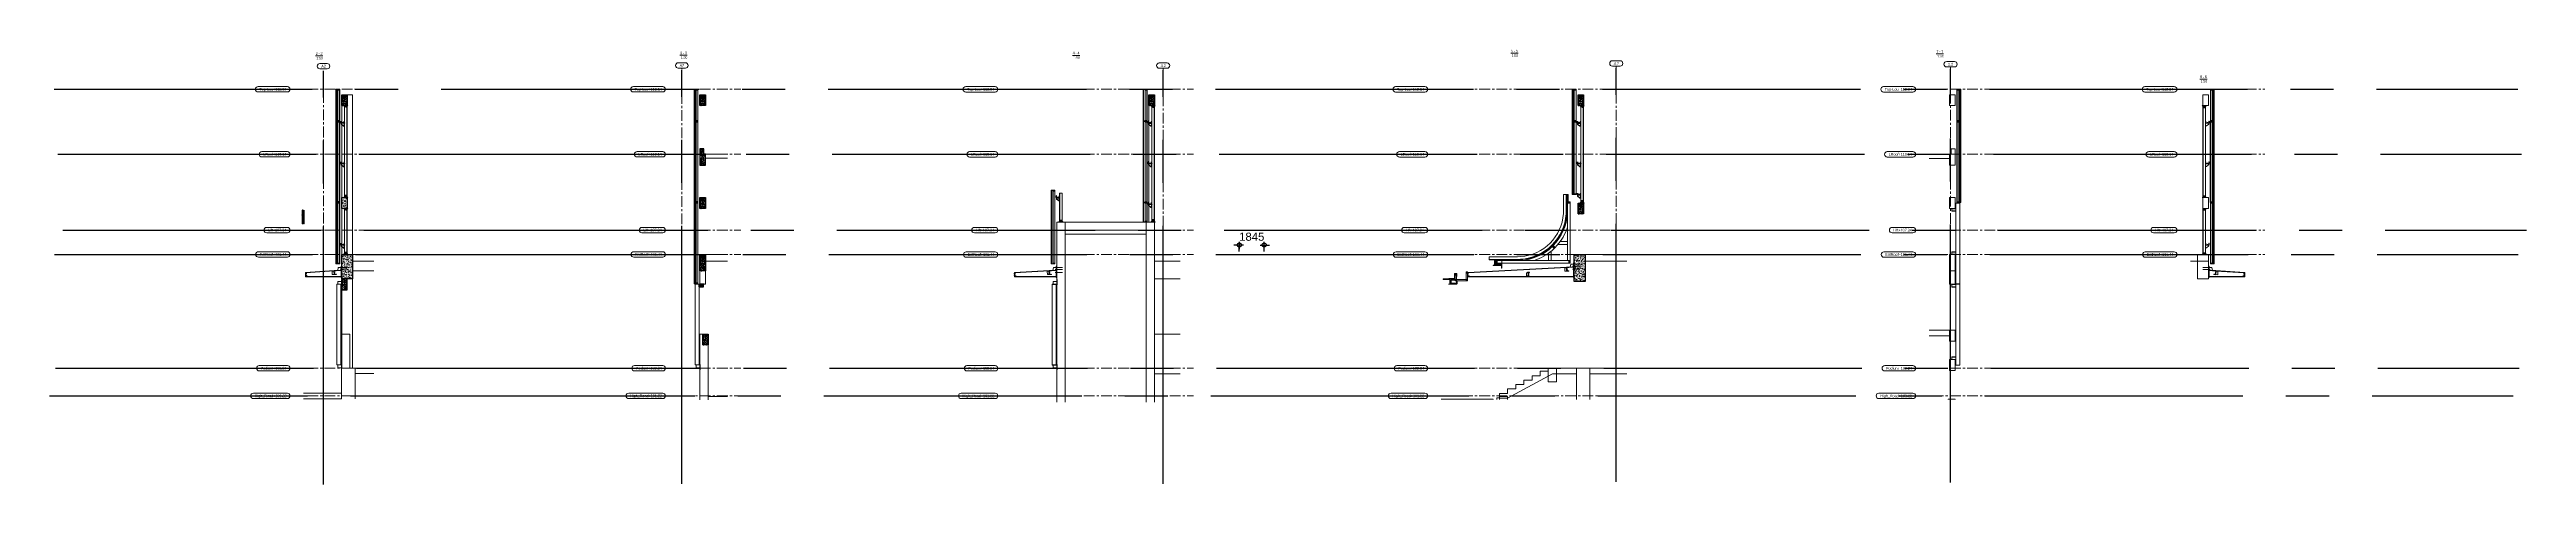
# Model space of a CAD drawing. Header units: millimetres. Extents: x -220592 to 404889, y -217665 to 38245.
# Drawn here: x 1115.9 to 1298.8, y -607.7 to -575.6 of the extents above; entities that cross this region are included whole.
import ezdxf

# ---------------------------------------------------------------- set-up
doc = ezdxf.new("R2010")
doc.units = ezdxf.units.MM
for name, pattern in [('CENTER', [50.8, 31.75, -6.35, 6.35, -6.35]), ('CENTER2', [28.575, 19.05, -3.175, 3.175, -3.175]), ('HIDDEN', [0.375, 0.25, -0.125]), ('XKITLINE00', [0]), ('XKITLINE02', [4, 2, -2])]:
    doc.linetypes.add(name, pattern=pattern)
doc.layers.get('Defpoints').update_dxf_attribs({"color": 255})
for name, color, linetype in [('ANCHORBOLT', 7, 'Continuous'), ('Center Line', 1, 'CENTER'), ('MULLION', 3, 'Continuous')]:
    doc.layers.add(name, color=color, linetype=linetype)
for name, color, linetype, lineweight in [('Bolt', 7, 'Continuous', 0), ('DIMENSION', 1, 'Continuous', 5), ('fastener', 8, 'Continuous', 0), ('OtherObjectType', 1, 'Continuous', 0), ('Part', 2, 'Continuous', 0), ('S-GRID', 1, 'Continuous', 0), ('SCREW', 8, 'Continuous', 5)]:
    doc.layers.add(name, color=color, linetype=linetype, lineweight=lineweight)
doc.styles.add('ARIAL', font='arial.ttf')
doc.styles.add('ARIAL_', font='arial.ttf')
doc.dimstyles.new('Copy of Dim-Cen', dxfattribs={"dimtxt": 3, "dimasz": 1, "dimexe": 0, "dimexo": 1, "dimgap": 1.5, "dimtad": 1, "dimdec": 0, "dimlfac": 1000, "dimzin": 1, "dimdsep": 46, "dimtxsty": 'ARIAL', "dimblk": 'CEN1', "dimcen": 0.09, "dimclrd": 1, "dimclre": 49, "dimclrt": 3, "dimadec": 0, "dimazin": 0, "dimtfac": 1, "dimtdec": 0, "dimtix": 1, "dimtofl": 0, "dimtmove": 2, "dimatfit": 3, "dimfxl": 1, "dimtfill": 1, "dimtolj": 1, "dimtzin": 0, "dimarcsym": 1})
pattern_1 = [(50, (0, -74.38918), (0.182184669, -0.015939086), [0.01905, -0.20955]), (355, (0, -74.38918), (-0.035243421, 0.191056845), [0.01524, -0.167640584]), (100.451445, (0.01518, -74.39051), (0.146941247, 0.175117752), [0.01619001, -0.178090245]), (46.1842, (0, -74.33838), (0.27107904, -0.042042328), [0.028575, -0.314325]), (96.635558, (0.0226, -74.34189), (0.237404134, 0.247426125), [0.024285023, -0.26713561]), (351.18415, (0, -74.33838), (0.237404134, 0.247426125), [0.02285997, -0.25145973]), (21, (0.0254, -74.35108), (0.151614391, -0.102265198), [0.01905, -0.20955]), (326, (0.0254, -74.35108), (0.061802028, 0.184187966), [0.01524, -0.16764]), (71.451445, (0.03803, -74.3596), (0.21341642, 0.08192277), [0.01619001, -0.178089938]), (37.5, (0, -74.38918), (0.0030886033, 0.084555039), [0, -0.165608, 0, -0.17018, 0, -0.168275]), (7.5, (0, -74.38918), (0.0668196625, 0.100180575), [0, -0.097028, 0, -0.161798, 0, -0.064135]), (327.5, (-0.05664, -74.38918), (0.135590595, -0.005728744), [0, -0.0635, 0, -0.19812, 0, -0.26289]), (317.5, (-0.08204, -74.38918), (0.148129181, 0.025426491), [0, -0.08255, 0, -0.131572, 0, -0.18669])]

# ---------------------------------------------------------------- blocks, each defined once
blk = doc.blocks.new('*A15970')
at = {"layer": 'Part', "linetype": 'XKITLINE00', "lineweight": 0}
for p, q in [((556.752088, 322.746249), (556.753196, 322.746249)), ((556.752088, 322.746249), (556.753196, 322.746249)), ((556.752088, 322.746249), (556.752088, 263.146249)), ((557.434795, 322.746249), (557.443771, 322.746249)), ((557.434795, 322.746249), (557.439242, 322.746249)), ((557.439991, 322.746249), (557.437019, 322.746249)), ((557.437019, 322.746249), (557.437498, 322.746249)), ((557.437498, 322.746249), (557.443771, 322.746249)), ((557.439242, 322.746249), (557.439991, 322.746249)), ((556.752088, 263.146249), (556.753196, 263.146249)), ((556.753196, 263.146249), (556.752088, 263.146249))]:
    blk.add_line(p, q, dxfattribs=at)
blk = doc.blocks.new('*A15971')
at = {"layer": 'Part', "linetype": 'XKITLINE00', "lineweight": 0}
for p, q in [((556.752088, 322.746249), (556.753196, 322.746249)), ((556.752088, 322.746249), (556.753196, 322.746249)), ((556.752088, 322.746249), (556.752088, 263.146249)), ((557.434795, 322.746249), (557.443771, 322.746249)), ((557.434795, 322.746249), (557.439242, 322.746249)), ((557.439991, 322.746249), (557.437019, 322.746249)), ((557.437019, 322.746249), (557.437498, 322.746249)), ((557.437498, 322.746249), (557.443771, 322.746249)), ((557.439242, 322.746249), (557.439991, 322.746249)), ((556.752088, 263.146249), (556.753196, 263.146249)), ((556.753196, 263.146249), (556.752088, 263.146249))]:
    blk.add_line(p, q, dxfattribs=at)
blk = doc.blocks.new('*A15972')
at = {"layer": 'Part', "linetype": 'XKITLINE00', "lineweight": 0}
for p, q in [((556.752088, 322.746249), (556.753196, 322.746249)), ((556.752088, 322.746249), (556.753196, 322.746249)), ((556.752088, 322.746249), (556.752088, 263.146249)), ((557.434795, 322.746249), (557.443771, 322.746249)), ((557.434795, 322.746249), (557.439242, 322.746249)), ((557.439991, 322.746249), (557.437019, 322.746249)), ((557.437019, 322.746249), (557.437498, 322.746249)), ((557.437498, 322.746249), (557.443771, 322.746249)), ((557.439242, 322.746249), (557.439991, 322.746249)), ((556.752088, 263.146249), (556.753196, 263.146249)), ((556.753196, 263.146249), (556.752088, 263.146249))]:
    blk.add_line(p, q, dxfattribs=at)
blk = doc.blocks.new('*A15973')
at = {"layer": 'Part', "linetype": 'XKITLINE00', "lineweight": 0}
for p, q in [((556.752088, 322.746249), (556.753196, 322.746249)), ((556.752088, 322.746249), (556.753196, 322.746249)), ((556.752088, 322.746249), (556.752088, 263.146249)), ((557.434795, 322.746249), (557.443771, 322.746249)), ((557.434795, 322.746249), (557.439242, 322.746249)), ((557.439991, 322.746249), (557.437019, 322.746249)), ((557.437019, 322.746249), (557.437498, 322.746249)), ((557.437498, 322.746249), (557.443771, 322.746249)), ((557.439242, 322.746249), (557.439991, 322.746249)), ((556.752088, 263.146249), (556.753196, 263.146249)), ((556.753196, 263.146249), (556.752088, 263.146249))]:
    blk.add_line(p, q, dxfattribs=at)
blk = doc.blocks.new('*A15974')
at = {"layer": 'Part', "linetype": 'XKITLINE00', "lineweight": 0}
for p, q in [((556.752088, 322.746249), (556.753196, 322.746249)), ((556.752088, 322.746249), (556.753196, 322.746249)), ((556.752088, 322.746249), (556.752088, 263.146249)), ((556.753196, 322.746249), (556.762557, 322.746249)), ((556.753196, 263.146249), (556.753196, 322.746249)), ((556.762557, 322.746249), (557.595604, 322.746249)), ((556.762557, 322.746249), (556.762557, 263.146249)), ((556.819855, 263.146249), (556.819855, 322.746249)), ((557.244191, 263.146249), (557.244191, 322.746249)), ((557.253525, 263.146249), (557.253525, 322.746249)), ((557.254517, 263.146249), (557.254517, 322.746249)), ((557.257988, 263.146249), (557.257988, 322.746249)), ((557.263496, 263.146249), (557.263496, 322.746249)), ((557.270838, 263.146249), (557.270838, 322.746249)), ((557.279744, 263.146249), (557.279744, 322.746249)), ((557.289885, 263.146249), (557.289885, 322.746249)), ((557.300887, 263.146249), (557.300887, 322.746249)), ((557.312343, 263.146249), (557.312343, 322.746249)), ((557.325942, 263.146249), (557.325942, 322.746249)), ((557.346367, 263.146249), (557.346367, 322.746249)), ((557.366169, 263.146249), (557.366169, 322.746249)), ((557.384694, 263.146249), (557.384694, 322.746249)), ((557.401328, 263.146249), (557.401328, 322.746249)), ((557.415519, 263.146249), (557.415519, 322.746249)), ((557.4268, 263.146249), (557.4268, 322.746249)), ((557.434795, 322.746249), (557.443771, 322.746249)), ((557.434795, 263.146249), (557.434795, 322.746249)), ((557.439242, 263.146249), (557.439242, 322.746249)), ((557.439991, 263.146249), (557.439991, 322.746249)), ((557.443771, 263.146249), (557.443771, 322.746249)), ((557.45392, 322.746249), (557.45392, 263.146249)), ((556.752088, 263.146249), (556.753196, 263.146249)), ((556.752088, 263.146249), (556.753196, 263.146249)), ((556.762557, 263.146249), (556.753196, 263.146249)), ((556.762557, 263.146249), (557.595604, 263.146249))]:
    blk.add_line(p, q, dxfattribs=at)
blk = doc.blocks.new('*A15975')
at = {"layer": 'Part', "linetype": 'XKITLINE00', "lineweight": 0}
for p, q in [((558.28193, 322.746249), (557.595604, 322.746249)), ((557.595604, 322.746249), (557.595604, 263.146249)), ((558.28193, 263.146249), (558.28193, 322.746249)), ((558.28193, 263.146249), (557.595604, 263.146249)), ((558.281918, 263.146249), (558.28193, 263.146249))]:
    blk.add_line(p, q, dxfattribs=at)
blk = doc.blocks.new('*A15976')
at = {"layer": 'Part', "linetype": 'XKITLINE00', "lineweight": 0}
for p, q in [((565.071873, 333.746249), (563.071873, 333.746249)), ((563.071873, 333.746249), (563.071873, 322.946249)), ((563.231873, 267.346249), (563.231873, 333.746249)), ((564.911873, 267.346249), (564.911873, 333.746249)), ((565.071873, 267.346249), (565.071873, 333.746249)), ((563.071873, 292.946249), (563.071873, 321.646249)), ((563.071873, 267.346249), (563.071873, 291.646249)), ((563.071873, 267.346249), (563.471873, 267.346249)), ((564.671873, 267.346249), (565.071873, 267.346249))]:
    blk.add_line(p, q, dxfattribs=at)
blk = doc.blocks.new('*A15977')
at = {"layer": 'Part', "linetype": 'XKITLINE00', "lineweight": 0}
for p, q in [((556.800564, 322.946249), (556.800533, 322.946249)), ((556.800533, 322.946249), (558.281538, 322.946249)), ((556.800533, 322.746249), (556.800533, 322.946249)), ((559.581538, 322.946249), (559.620446, 322.946249)), ((559.620446, 262.946249), (559.620446, 322.946249)), ((556.800533, 262.946249), (556.800533, 263.146249)), ((558.281538, 262.946249), (556.800533, 262.946249)), ((559.581538, 262.946249), (559.620446, 262.946249))]:
    blk.add_line(p, q, dxfattribs=at)
blk = doc.blocks.new('*A15978')
at = {"layer": 'Part', "linetype": 'XKITLINE00', "lineweight": 0}
for p, q in [((556.752088, 322.746249), (556.753196, 322.746249)), ((556.752088, 322.746249), (556.753196, 322.746249)), ((556.752088, 322.746249), (556.752088, 263.146249)), ((557.434795, 322.746249), (557.443771, 322.746249)), ((557.434795, 322.746249), (557.439242, 322.746249)), ((557.439991, 322.746249), (557.437019, 322.746249)), ((557.437019, 322.746249), (557.437498, 322.746249)), ((557.437498, 322.746249), (557.443771, 322.746249)), ((557.439242, 322.746249), (557.439991, 322.746249)), ((556.752088, 263.146249), (556.753196, 263.146249)), ((556.753196, 263.146249), (556.752088, 263.146249))]:
    blk.add_line(p, q, dxfattribs=at)
blk = doc.blocks.new('*A15979')
at = {"layer": 'Part', "linetype": 'XKITLINE00', "lineweight": 0}
blk.add_line((559.581538, 263.546249), (559.581538, 322.346249), dxfattribs=at)
blk = doc.blocks.new('*A15980')
at = {"layer": 'Part', "linetype": 'XKITLINE00', "lineweight": 0}
for p, q in [((556.752088, 322.746249), (556.753196, 322.746249)), ((556.752088, 322.746249), (556.753196, 322.746249)), ((556.752088, 322.746249), (556.752088, 263.146249)), ((557.434795, 322.746249), (557.443771, 322.746249)), ((557.434795, 322.746249), (557.439242, 322.746249)), ((557.439991, 322.746249), (557.437019, 322.746249)), ((557.437019, 322.746249), (557.437498, 322.746249)), ((557.437498, 322.746249), (557.443771, 322.746249)), ((557.439242, 322.746249), (557.439991, 322.746249)), ((556.752088, 263.146249), (556.753196, 263.146249)), ((556.753196, 263.146249), (556.752088, 263.146249))]:
    blk.add_line(p, q, dxfattribs=at)
blk = doc.blocks.new('*A15981')
at = {"layer": 'Part', "linetype": 'XKITLINE00', "lineweight": 0}
for p, q in [((556.752088, 322.746249), (556.753196, 322.746249)), ((556.752088, 322.746249), (556.753196, 322.746249)), ((556.752088, 322.746249), (556.752088, 263.146249)), ((557.434795, 322.746249), (557.443771, 322.746249)), ((557.434795, 322.746249), (557.439242, 322.746249)), ((557.439991, 322.746249), (557.437019, 322.746249)), ((557.437019, 322.746249), (557.437498, 322.746249)), ((557.437498, 322.746249), (557.443771, 322.746249)), ((557.439242, 322.746249), (557.439991, 322.746249)), ((556.752088, 263.146249), (556.753196, 263.146249)), ((556.753196, 263.146249), (556.752088, 263.146249))]:
    blk.add_line(p, q, dxfattribs=at)
blk = doc.blocks.new('*A15982')
at = {"layer": 'Part', "linetype": 'XKITLINE00', "lineweight": 0}
for p, q in [((556.752088, 322.746249), (556.753196, 322.746249)), ((556.752088, 322.746249), (556.753196, 322.746249)), ((556.752088, 322.746249), (556.752088, 263.146249)), ((557.434795, 322.746249), (557.443771, 322.746249)), ((557.434795, 322.746249), (557.439242, 322.746249)), ((557.439991, 322.746249), (557.437019, 322.746249)), ((557.437019, 322.746249), (557.437498, 322.746249)), ((557.437498, 322.746249), (557.443771, 322.746249)), ((557.439242, 322.746249), (557.439991, 322.746249)), ((556.752088, 263.146249), (556.753196, 263.146249)), ((556.753196, 263.146249), (556.752088, 263.146249))]:
    blk.add_line(p, q, dxfattribs=at)
blk = doc.blocks.new('*A15983')
at = {"layer": 'Part', "linetype": 'XKITLINE00', "lineweight": 0}
for p, q in [((556.752088, 322.746249), (556.753196, 322.746249)), ((556.752088, 322.746249), (556.753196, 322.746249)), ((556.752088, 322.746249), (556.752088, 263.146249)), ((557.434795, 322.746249), (557.443771, 322.746249)), ((557.434795, 322.746249), (557.439242, 322.746249)), ((557.439991, 322.746249), (557.437019, 322.746249)), ((557.437019, 322.746249), (557.437498, 322.746249)), ((557.437498, 322.746249), (557.443771, 322.746249)), ((557.439242, 322.746249), (557.439991, 322.746249)), ((556.752088, 263.146249), (556.753196, 263.146249)), ((556.753196, 263.146249), (556.752088, 263.146249))]:
    blk.add_line(p, q, dxfattribs=at)
blk = doc.blocks.new('*A15984')
at = {"layer": 'Part', "linetype": 'XKITLINE00', "lineweight": 0}
for p, q in [((556.752088, 322.746249), (556.753196, 322.746249)), ((556.752088, 322.746249), (556.753196, 322.746249)), ((556.752088, 322.746249), (556.752088, 263.146249)), ((557.434795, 322.746249), (557.443771, 322.746249)), ((557.434795, 322.746249), (557.439242, 322.746249)), ((557.439991, 322.746249), (557.437019, 322.746249)), ((557.437019, 322.746249), (557.437498, 322.746249)), ((557.437498, 322.746249), (557.443771, 322.746249)), ((557.439242, 322.746249), (557.439991, 322.746249)), ((556.752088, 263.146249), (556.753196, 263.146249)), ((556.753196, 263.146249), (556.752088, 263.146249))]:
    blk.add_line(p, q, dxfattribs=at)
blk = doc.blocks.new('*A15985')
at = {"layer": 'Part', "linetype": 'XKITLINE00', "lineweight": 0}
for p, q in [((556.752088, 322.746249), (556.753196, 322.746249)), ((556.752088, 322.746249), (556.753196, 322.746249)), ((556.752088, 322.746249), (556.752088, 263.146249)), ((557.434795, 322.746249), (557.443771, 322.746249)), ((557.434795, 322.746249), (557.439242, 322.746249)), ((557.439991, 322.746249), (557.437019, 322.746249)), ((557.437019, 322.746249), (557.437498, 322.746249)), ((557.437498, 322.746249), (557.443771, 322.746249)), ((557.439242, 322.746249), (557.439991, 322.746249)), ((556.752088, 263.146249), (556.753196, 263.146249)), ((556.753196, 263.146249), (556.752088, 263.146249))]:
    blk.add_line(p, q, dxfattribs=at)
blk = doc.blocks.new('*A15986')
at = {"layer": 'Part', "linetype": 'XKITLINE00', "lineweight": 0}
for p, q in [((556.752088, 322.746249), (556.753196, 322.746249)), ((556.752088, 322.746249), (556.753196, 322.746249)), ((556.752088, 322.746249), (556.752088, 263.146249)), ((557.434795, 322.746249), (557.443771, 322.746249)), ((557.434795, 322.746249), (557.439242, 322.746249)), ((557.439991, 322.746249), (557.437019, 322.746249)), ((557.437019, 322.746249), (557.437498, 322.746249)), ((557.437498, 322.746249), (557.443771, 322.746249)), ((557.439242, 322.746249), (557.439991, 322.746249)), ((556.752088, 263.146249), (556.753196, 263.146249)), ((556.753196, 263.146249), (556.752088, 263.146249))]:
    blk.add_line(p, q, dxfattribs=at)
blk = doc.blocks.new('*A15987')
at = {"layer": 'S-GRID', "linetype": 'XKITLINE00', "lineweight": 0}
for p, q in [((547.692145, 358.637695), (547.692145, 360.225195)), ((547.692145, 349.112695), (547.692145, 357.050195)), ((547.692145, 345.937695), (547.692145, 347.525195)), ((547.692145, 336.412695), (547.692145, 344.350195)), ((547.692145, 333.237695), (547.692145, 334.825195)), ((547.692145, 323.712695), (547.692145, 331.650195)), ((547.692145, 320.537695), (547.692145, 322.125195)), ((547.692145, 311.012695), (547.692145, 318.950195)), ((547.692145, 307.837695), (547.692145, 309.425195)), ((547.692145, 298.312695), (547.692145, 306.250195)), ((547.692145, 295.137695), (547.692145, 296.725195)), ((547.692145, 285.612695), (547.692145, 293.550195)), ((547.692145, 282.437695), (547.692145, 284.025195)), ((547.692145, 272.912695), (547.692145, 280.850195)), ((547.692145, 269.737695), (547.692145, 271.325195)), ((547.692145, 260.212695), (547.692145, 268.150195)), ((547.692145, 257.037695), (547.692145, 258.625195)), ((547.692145, 247.512695), (547.692145, 255.450195)), ((547.692145, 244.337695), (547.692145, 245.925195)), ((547.692145, 234.812695), (547.692145, 242.750195)), ((547.692145, 231.637695), (547.692145, 233.225195)), ((547.692145, 222.112695), (547.692145, 230.050195)), ((547.692145, 218.937695), (547.692145, 220.525195)), ((547.692145, 209.412695), (547.692145, 217.350195)), ((547.692145, 206.237695), (547.692145, 207.825195)), ((547.692145, 196.712695), (547.692145, 204.650195)), ((547.692145, 193.537695), (547.692145, 195.125195)), ((547.692145, 184.012695), (547.692145, 191.950195)), ((547.692145, 180.837695), (547.692145, 182.425195)), ((547.692145, 171.312695), (547.692145, 179.250195)), ((547.692145, 168.137695), (547.692145, 169.725195)), ((547.692145, 158.612695), (547.692145, 166.550195)), ((547.692145, 155.437695), (547.692145, 157.025195)), ((547.692145, 145.912695), (547.692145, 153.850195)), ((547.692145, 142.737695), (547.692145, 144.325195)), ((547.692145, 133.212695), (547.692145, 141.150195)), ((547.692145, 130.037695), (547.692145, 131.625195)), ((547.692145, 120.512695), (547.692145, 128.450195)), ((547.692145, 117.337695), (547.692145, 118.925195)), ((547.692145, 107.812695), (547.692145, 115.750195))]:
    blk.add_line(p, q, dxfattribs=at)
at = {"layer": 'S-GRID', "style": 'ARIAL', "width": 0.85}
blk.add_text('A2', height=2, dxfattribs=at).set_placement((546.060797, 362.592943))
blk = doc.blocks.new('*A15988')
at = {"layer": 'Part', "linetype": 'XKITLINE00', "lineweight": 0}
for p, q in [((534.456345, 211.346296), (555.452458, 212.639469)), ((534.456345, 211.045727), (534.456345, 211.346296)), ((534.456345, 211.045727), (534.472145, 211.046701)), ((534.602145, 211.054707), (555.470773, 212.340028)), ((555.600527, 212.34802), (560.572114, 212.654225)), ((556.949621, 212.731681), (560.572114, 212.954794))]:
    blk.add_line(p, q, dxfattribs=at)
blk = doc.blocks.new('*A15989')
at = {"layer": 'Part', "linetype": 'XKITLINE00', "lineweight": 0}
for p, q in [((534.272145, 211.346296), (534.272145, 208.146296)), ((534.472145, 211.346296), (534.272145, 211.346296)), ((534.272145, 210.845884), (534.472145, 210.845884)), ((534.272145, 208.746296), (534.472145, 208.746296)), ((534.272145, 208.146296), (534.472145, 208.146296)), ((534.472145, 208.146296), (534.472145, 208.346296))]:
    blk.add_line(p, q, dxfattribs=at)
blk = doc.blocks.new('*A15990')
at = {"layer": 'Part', "linetype": 'XKITLINE00', "lineweight": 0}
for p, q in [((535.972145, 211.346296), (534.472145, 211.346296)), ((534.472145, 211.346296), (534.472145, 208.346296)), ((534.472145, 208.346296), (535.972145, 208.346296)), ((534.602145, 208.546296), (534.602145, 211.146296)), ((534.602145, 211.146296), (535.972145, 211.146296)), ((535.972145, 208.546296), (534.602145, 208.546296)), ((535.972145, 211.146296), (535.972145, 211.346296)), ((535.972145, 208.346296), (535.972145, 208.546296))]:
    blk.add_line(p, q, dxfattribs=at)
blk = doc.blocks.new('*A15991')
at = {"layer": 'Part', "linetype": 'XKITLINE00', "lineweight": 0}
for p, q in [((569.07214, 224.546249), (584.829806, 224.546249)), ((569.07214, 219.546249), (569.07214, 224.546249)), ((584.829806, 219.546249), (569.07214, 219.546249))]:
    blk.add_line(p, q, dxfattribs=at)
blk = doc.blocks.new('*A15992')
at = {"layer": 'Part', "linetype": 'XKITLINE00', "lineweight": 0}
for p, q in [((561.072145, 321.766249), (561.072145, 334.546249)), ((569.072145, 342.546249), (565.072145, 342.546249)), ((569.072145, 224.546249), (569.072145, 342.546249)), ((561.072145, 291.766249), (561.072145, 320.614927)), ((561.072145, 266.546249), (561.072145, 290.614927)), ((561.072145, 231.766249), (561.072145, 258.546249)), ((561.072145, 224.546249), (561.072145, 230.614927)), ((569.072145, 140.546249), (569.072145, 206.546249)), ((561.072145, 143.346249), (561.072145, 198.546249))]:
    blk.add_line(p, q, dxfattribs=at)
blk = doc.blocks.new('*A15993')
at = {"layer": 'Part', "linetype": 'XKITLINE00', "lineweight": 0}
blk.add_line((569.072145, 212.546249), (584.829806, 212.546249), dxfattribs=at)
blk = doc.blocks.new('*A15994')
at = {"layer": 'Part', "linetype": 'XKITLINE00', "lineweight": 0}
for p, q in [((557.552145, 202.546249), (560.552145, 202.546249)), ((557.552145, 142.946249), (557.552145, 202.546249)), ((560.552145, 202.546249), (560.552145, 142.946249)), ((560.552145, 142.946249), (557.552145, 142.946249))]:
    blk.add_line(p, q, dxfattribs=at)
blk = doc.blocks.new('*A15995')
at = {"layer": 'Part', "linetype": 'XKITLINE00', "lineweight": 0}
for p, q in [((558.28193, 262.746249), (557.595604, 262.746249)), ((557.595604, 262.746249), (557.595604, 217.746249)), ((558.28193, 217.746249), (558.28193, 262.746249)), ((558.28193, 217.746249), (557.595604, 217.746249)), ((558.281918, 217.746249), (558.28193, 217.746249))]:
    blk.add_line(p, q, dxfattribs=at)
blk = doc.blocks.new('*A15996')
at = {"layer": 'Part', "linetype": 'XKITLINE00', "lineweight": 0}
for p, q in [((556.752088, 262.746249), (556.753196, 262.746249)), ((556.752088, 262.746249), (556.753196, 262.746249)), ((556.752088, 262.746249), (556.752088, 217.746249)), ((556.753196, 262.746249), (556.762557, 262.746249)), ((556.753196, 217.746249), (556.753196, 262.746249)), ((556.762557, 262.746249), (557.595604, 262.746249)), ((556.762557, 262.746249), (556.762557, 217.746249)), ((556.819855, 217.746249), (556.819855, 262.746249)), ((557.244191, 217.746249), (557.244191, 262.746249)), ((557.253525, 217.746249), (557.253525, 262.746249)), ((557.254517, 217.746249), (557.254517, 262.746249)), ((557.257988, 217.746249), (557.257988, 262.746249)), ((557.263496, 217.746249), (557.263496, 262.746249)), ((557.270838, 217.746249), (557.270838, 262.746249)), ((557.279744, 217.746249), (557.279744, 262.746249)), ((557.289885, 217.746249), (557.289885, 262.746249)), ((557.300887, 217.746249), (557.300887, 262.746249)), ((557.312343, 217.746249), (557.312343, 262.746249)), ((557.325942, 217.746249), (557.325942, 262.746249)), ((557.346367, 217.746249), (557.346367, 262.746249)), ((557.366169, 217.746249), (557.366169, 262.746249)), ((557.384694, 217.746249), (557.384694, 262.746249)), ((557.401328, 217.746249), (557.401328, 262.746249)), ((557.415519, 217.746249), (557.415519, 262.746249)), ((557.4268, 217.746249), (557.4268, 262.746249)), ((557.434795, 262.746249), (557.443771, 262.746249)), ((557.434795, 217.746249), (557.434795, 262.746249)), ((557.439242, 217.746249), (557.439242, 262.746249)), ((557.439991, 217.746249), (557.439991, 262.746249)), ((557.443771, 217.746249), (557.443771, 262.746249)), ((557.45392, 262.746249), (557.45392, 217.746249)), ((556.752088, 217.746249), (556.753196, 217.746249)), ((556.752088, 217.746249), (556.753196, 217.746249)), ((556.762557, 217.746249), (556.753196, 217.746249)), ((556.762557, 217.746249), (557.595604, 217.746249))]:
    blk.add_line(p, q, dxfattribs=at)
blk = doc.blocks.new('*A15997')
at = {"layer": 'Part', "linetype": 'XKITLINE00', "lineweight": 0}
for p, q in [((556.752088, 262.746249), (556.753196, 262.746249)), ((556.752088, 262.746249), (556.753196, 262.746249)), ((556.752088, 262.746249), (556.752088, 217.746249)), ((557.434795, 262.746249), (557.443771, 262.746249)), ((557.434795, 262.746249), (557.439242, 262.746249)), ((557.439991, 262.746249), (557.437019, 262.746249)), ((557.437019, 262.746249), (557.437498, 262.746249)), ((557.437498, 262.746249), (557.443771, 262.746249)), ((557.439242, 262.746249), (557.439991, 262.746249)), ((556.752088, 217.746249), (556.753196, 217.746249)), ((556.753196, 217.746249), (556.752088, 217.746249))]:
    blk.add_line(p, q, dxfattribs=at)
blk = doc.blocks.new('*A15998')
at = {"layer": 'Part', "linetype": 'XKITLINE00', "lineweight": 0}
for p, q in [((556.752088, 262.746249), (556.753196, 262.746249)), ((556.752088, 262.746249), (556.753196, 262.746249)), ((556.752088, 262.746249), (556.752088, 217.746249)), ((557.434795, 262.746249), (557.443771, 262.746249)), ((557.434795, 262.746249), (557.439242, 262.746249)), ((557.439991, 262.746249), (557.437019, 262.746249)), ((557.437019, 262.746249), (557.437498, 262.746249)), ((557.437498, 262.746249), (557.443771, 262.746249)), ((557.439242, 262.746249), (557.439991, 262.746249)), ((556.752088, 217.746249), (556.753196, 217.746249)), ((556.753196, 217.746249), (556.752088, 217.746249))]:
    blk.add_line(p, q, dxfattribs=at)
blk = doc.blocks.new('*A15999')
at = {"layer": 'Part', "linetype": 'XKITLINE00', "lineweight": 0}
for p, q in [((556.752088, 262.746249), (556.753196, 262.746249)), ((556.752088, 262.746249), (556.753196, 262.746249)), ((556.752088, 262.746249), (556.752088, 217.746249)), ((557.434795, 262.746249), (557.443771, 262.746249)), ((557.434795, 262.746249), (557.439242, 262.746249)), ((557.439991, 262.746249), (557.437019, 262.746249)), ((557.437019, 262.746249), (557.437498, 262.746249)), ((557.437498, 262.746249), (557.443771, 262.746249)), ((557.439242, 262.746249), (557.439991, 262.746249)), ((556.752088, 217.746249), (556.753196, 217.746249)), ((556.753196, 217.746249), (556.752088, 217.746249))]:
    blk.add_line(p, q, dxfattribs=at)
blk = doc.blocks.new('*A16000')
at = {"layer": 'Part', "linetype": 'XKITLINE00', "lineweight": 0}
for p, q in [((556.752088, 262.746249), (556.753196, 262.746249)), ((556.752088, 262.746249), (556.753196, 262.746249)), ((556.752088, 262.746249), (556.752088, 217.746249)), ((557.434795, 262.746249), (557.443771, 262.746249)), ((557.434795, 262.746249), (557.439242, 262.746249)), ((557.439991, 262.746249), (557.437019, 262.746249)), ((557.437019, 262.746249), (557.437498, 262.746249)), ((557.437498, 262.746249), (557.443771, 262.746249)), ((557.439242, 262.746249), (557.439991, 262.746249)), ((556.752088, 217.746249), (556.753196, 217.746249)), ((556.753196, 217.746249), (556.752088, 217.746249))]:
    blk.add_line(p, q, dxfattribs=at)
blk = doc.blocks.new('*A16001')
at = {"layer": 'Part', "linetype": 'XKITLINE00', "lineweight": 0}
for p, q in [((565.072145, 206.546249), (561.072145, 206.546249)), ((561.072145, 206.546249), (561.072145, 198.546249)), ((565.072145, 198.546249), (565.072145, 206.546249)), ((561.072145, 198.546249), (565.072145, 198.546249))]:
    blk.add_line(p, q, dxfattribs=at)
blk = doc.blocks.new('*A16002')
at = {"layer": 'Part', "linetype": 'XKITLINE00', "lineweight": 0}
for p, q in [((560.731873, 232.946249), (560.571873, 232.946249)), ((560.571873, 232.946249), (560.571873, 231.646249)), ((560.571873, 231.646249), (563.071873, 231.646249)), ((560.731873, 231.766249), (560.731873, 232.946249)), ((562.911873, 231.766249), (560.731873, 231.766249)), ((563.071873, 232.946249), (562.911873, 232.946249)), ((562.911873, 232.946249), (562.911873, 231.766249)), ((563.071873, 231.646249), (563.071873, 232.946249))]:
    blk.add_line(p, q, dxfattribs=at)
blk = doc.blocks.new('*A16003')
at = {"layer": 'Part', "linetype": 'XKITLINE00', "lineweight": 0}
for p, q in [((559.581538, 218.146249), (558.281538, 218.146249)), ((558.281538, 218.146249), (558.281538, 217.546249)), ((558.281538, 217.546249), (559.581538, 217.546249)), ((558.321538, 217.586249), (559.541538, 218.106249)), ((558.321538, 218.106249), (559.541538, 217.586249)), ((558.321538, 217.586249), (558.321538, 218.106249)), ((558.321538, 218.106249), (559.541538, 218.106249)), ((559.541538, 217.586249), (558.321538, 217.586249)), ((559.541538, 218.106249), (559.541538, 217.586249)), ((559.581538, 217.546249), (559.581538, 218.146249))]:
    blk.add_line(p, q, dxfattribs=at)
blk = doc.blocks.new('*A16004')
at = {"layer": 'Part', "linetype": 'XKITLINE00', "lineweight": 0}
for p, q in [((534.456345, 208.146296), (534.456345, 208.346296)), ((534.456345, 208.346296), (534.472145, 208.346296)), ((534.456345, 208.146296), (560.572114, 208.146296)), ((535.972145, 208.346296), (560.572114, 208.346296))]:
    blk.add_line(p, q, dxfattribs=at)
blk = doc.blocks.new('*A16005')
at = {"layer": 'Part', "linetype": 'XKITLINE00', "lineweight": 0}
for p, q in [((555.452445, 212.639685), (556.949647, 212.731258)), ((555.452445, 212.639685), (555.635591, 209.64528)), ((555.594412, 212.447994), (556.961857, 212.531631)), ((555.753139, 209.852844), (555.594412, 212.447994)), ((555.635591, 209.64528), (557.132793, 209.736853)), ((557.120583, 209.93648), (555.753139, 209.852844)), ((556.961857, 212.531631), (556.949647, 212.731258)), ((557.132793, 209.736853), (557.120583, 209.93648))]:
    blk.add_line(p, q, dxfattribs=at)
blk = doc.blocks.new('*A16006')
at = {"layer": 'Part', "linetype": 'XKITLINE00', "lineweight": 0}
for p, q in [((560.572114, 215.954982), (561.072114, 215.954982)), ((560.572114, 207.646382), (560.572114, 215.954982)), ((561.072114, 207.646382), (560.572114, 207.646382))]:
    blk.add_line(p, q, dxfattribs=at)
blk = doc.blocks.new('*A16007')
at = {"layer": 'Part', "linetype": 'XKITLINE00', "lineweight": 0}
for p, q in [((558.114888, 212.803357), (558.572114, 214.954883)), ((558.572114, 214.954883), (560.572114, 214.954883))]:
    blk.add_line(p, q, dxfattribs=at)
blk = doc.blocks.new('*A16008')
at = {"layer": 'Part', "linetype": 'XKITLINE00', "lineweight": 0}
for p, q in [((555.483006, 212.140355), (553.985803, 212.048782)), ((553.985803, 212.048782), (554.13232, 209.653259)), ((554.13232, 209.653259), (555.629522, 209.744831)), ((555.449858, 209.733843), (555.303341, 212.129366))]:
    blk.add_line(p, q, dxfattribs=at)
blk = doc.blocks.new('*A16009')
at = {"layer": 'Bolt', "linetype": 'XKITLINE02', "lineweight": 0}
for p, q in [((555.188312, 211.421141), (556.144945, 211.479316)), ((555.249012, 210.422985), (556.205645, 210.48116)), ((555.337315, 211.580479), (555.516983, 211.591405)), ((555.355525, 211.281032), (555.535193, 211.291958)), ((555.398015, 210.582323), (555.577683, 210.593249)), ((555.416225, 210.282876), (555.595893, 210.293802)), ((555.516963, 211.591404), (555.646723, 211.599295)), ((555.535173, 211.291957), (555.664933, 211.299848)), ((555.577663, 210.593248), (555.707423, 210.601139)), ((555.595873, 210.293801), (555.725633, 210.301692))]:
    blk.add_line(p, q, dxfattribs=at)
blk = doc.blocks.new('*A16010')
at = {"layer": 'Bolt'}
for points in [[(555.3, 211.6), (555.5, 211.6), (555.5, 211.3), (555.4, 211.3)], [(555.4, 210.6), (555.6, 210.6), (555.6, 210.3), (555.4, 210.3)], [(555.5, 211.6), (555.6, 211.6), (555.7, 211.3), (555.5, 211.3)], [(555.6, 210.6), (555.7, 210.6), (555.7, 210.3), (555.6, 210.3)]]:
    blk.add_hatch(color=256, dxfattribs=at).paths.add_polyline_path(points, flags=17)
at = {"layer": 'Bolt', "linetype": 'XKITLINE00', "lineweight": 0}
for p, q in [((555.2, 211.4), (556.1, 211.5)), ((555.2, 210.4), (556.2, 210.5)), ((555.3, 211.6), (555.5, 211.6)), ((555.4, 211.3), (555.5, 211.3)), ((555.4, 210.6), (555.6, 210.6)), ((555.4, 210.3), (555.6, 210.3)), ((555.5, 211.6), (555.6, 211.6)), ((555.5, 211.3), (555.7, 211.3)), ((555.6, 210.6), (555.7, 210.6)), ((555.6, 210.3), (555.7, 210.3))]:
    blk.add_line(p, q, dxfattribs=at)
blk = doc.blocks.new('*A16011')
at = {"layer": 'Bolt'}
for points in [[(561.1, 214.8), (560.6, 214.8), (560.6, 215.1), (561.1, 215.1)], [(561.1, 213.4), (560.6, 213.4), (560.6, 213.7), (561.1, 213.7)], [(565.1, 214.8), (565, 214.8), (565, 215.1), (565.1, 215.1)], [(565.1, 213.4), (565, 213.4), (565, 213.7), (565.1, 213.7)]]:
    blk.add_hatch(color=256, dxfattribs=at).paths.add_polyline_path(points, flags=17)
at = {"layer": 'Bolt', "linetype": 'XKITLINE00', "lineweight": 0}
for p, q in [((565.3, 215), (559.9, 215)), ((565.3, 213.6), (559.9, 213.6)), ((561.1, 215.1), (560.6, 215.1)), ((561.1, 214.8), (560.6, 214.8)), ((561.1, 213.7), (560.6, 213.7)), ((561.1, 213.4), (560.6, 213.4)), ((565.1, 215.1), (565, 215.1)), ((565.1, 214.8), (565, 214.8)), ((565.1, 213.7), (565, 213.7)), ((565.1, 213.4), (565, 213.4))]:
    blk.add_line(p, q, dxfattribs=at)
at = {"layer": 'Bolt', "linetype": 'XKITLINE02', "lineweight": 0}
for p, q in [((565.3, 215), (559.9, 215)), ((565.3, 213.6), (559.9, 213.6)), ((561.1, 215.1), (560.6, 215.1)), ((561.1, 214.8), (560.6, 214.8)), ((561.1, 213.7), (560.6, 213.7)), ((561.1, 213.4), (560.6, 213.4)), ((565.1, 215.1), (565, 215.1)), ((565.1, 214.8), (565, 214.8)), ((565.1, 213.7), (565, 213.7)), ((565.1, 213.4), (565, 213.4))]:
    blk.add_line(p, q, dxfattribs=at)
blk = doc.blocks.new('*A16012')
at = {"layer": 'Part', "linetype": 'XKITLINE00', "lineweight": 0}
for p, q in [((561.052115, 204.546249), (558.252145, 204.546249)), ((558.252145, 204.546249), (558.252145, 202.546249)), ((560.552145, 202.546249), (561.052115, 202.546249))]:
    blk.add_line(p, q, dxfattribs=at)
blk = doc.blocks.new('*A16013')
at = {"layer": 'Part', "linetype": 'XKITLINE00', "lineweight": 0}
for p, q in [((561.052115, 206.146249), (561.052115, 202.146249)), ((561.052115, 206.146249), (561.072145, 206.146249)), ((561.052115, 202.146249), (561.072145, 202.146249))]:
    blk.add_line(p, q, dxfattribs=at)
blk = doc.blocks.new('*A16014')
at = {"layer": 'Part', "linetype": 'XKITLINE00', "lineweight": 0}
for p, q in [((556.752088, 262.746249), (556.753196, 262.746249)), ((556.752088, 262.746249), (556.753196, 262.746249)), ((556.752088, 262.746249), (556.752088, 217.746249)), ((557.434795, 262.746249), (557.443771, 262.746249)), ((557.434795, 262.746249), (557.439242, 262.746249)), ((557.439991, 262.746249), (557.437019, 262.746249)), ((557.437019, 262.746249), (557.437498, 262.746249)), ((557.437498, 262.746249), (557.443771, 262.746249)), ((557.439242, 262.746249), (557.439991, 262.746249)), ((556.752088, 217.746249), (556.753196, 217.746249)), ((556.753196, 217.746249), (556.752088, 217.746249))]:
    blk.add_line(p, q, dxfattribs=at)
blk = doc.blocks.new('*A16015')
at = {"layer": 'Part', "linetype": 'XKITLINE00', "lineweight": 0}
for p, q in [((556.752088, 262.746249), (556.753196, 262.746249)), ((556.752088, 262.746249), (556.753196, 262.746249)), ((556.752088, 262.746249), (556.752088, 217.746249)), ((557.434795, 262.746249), (557.443771, 262.746249)), ((557.434795, 262.746249), (557.439242, 262.746249)), ((557.439991, 262.746249), (557.437019, 262.746249)), ((557.437019, 262.746249), (557.437498, 262.746249)), ((557.437498, 262.746249), (557.443771, 262.746249)), ((557.439242, 262.746249), (557.439991, 262.746249)), ((556.752088, 217.746249), (556.753196, 217.746249)), ((556.753196, 217.746249), (556.752088, 217.746249))]:
    blk.add_line(p, q, dxfattribs=at)
blk = doc.blocks.new('*A16016')
at = {"layer": 'Part', "linetype": 'XKITLINE00', "lineweight": 0}
for p, q in [((556.752088, 262.746249), (556.753196, 262.746249)), ((556.752088, 262.746249), (556.753196, 262.746249)), ((556.752088, 262.746249), (556.752088, 217.746249)), ((557.434795, 262.746249), (557.443771, 262.746249)), ((557.434795, 262.746249), (557.439242, 262.746249)), ((557.439991, 262.746249), (557.437019, 262.746249)), ((557.437019, 262.746249), (557.437498, 262.746249)), ((557.437498, 262.746249), (557.443771, 262.746249)), ((557.439242, 262.746249), (557.439991, 262.746249)), ((556.752088, 217.746249), (556.753196, 217.746249)), ((556.753196, 217.746249), (556.752088, 217.746249))]:
    blk.add_line(p, q, dxfattribs=at)
blk = doc.blocks.new('*A16017')
at = {"layer": 'Part', "linetype": 'XKITLINE00', "lineweight": 0}
for p, q in [((556.752088, 262.746249), (556.753196, 262.746249)), ((556.752088, 262.746249), (556.753196, 262.746249)), ((556.752088, 262.746249), (556.752088, 217.746249)), ((557.434795, 262.746249), (557.443771, 262.746249)), ((557.434795, 262.746249), (557.439242, 262.746249)), ((557.439991, 262.746249), (557.437019, 262.746249)), ((557.437019, 262.746249), (557.437498, 262.746249)), ((557.437498, 262.746249), (557.443771, 262.746249)), ((557.439242, 262.746249), (557.439991, 262.746249)), ((556.752088, 217.746249), (556.753196, 217.746249)), ((556.753196, 217.746249), (556.752088, 217.746249))]:
    blk.add_line(p, q, dxfattribs=at)
blk = doc.blocks.new('*A16018')
at = {"layer": 'Part', "linetype": 'XKITLINE00', "lineweight": 0}
for p, q in [((556.752088, 262.746249), (556.753196, 262.746249)), ((556.752088, 262.746249), (556.753196, 262.746249)), ((556.752088, 262.746249), (556.752088, 217.746249)), ((557.434795, 262.746249), (557.443771, 262.746249)), ((557.434795, 262.746249), (557.439242, 262.746249)), ((557.439991, 262.746249), (557.437019, 262.746249)), ((557.437019, 262.746249), (557.437498, 262.746249)), ((557.437498, 262.746249), (557.443771, 262.746249)), ((557.439242, 262.746249), (557.439991, 262.746249)), ((556.752088, 217.746249), (556.753196, 217.746249)), ((556.753196, 217.746249), (556.752088, 217.746249))]:
    blk.add_line(p, q, dxfattribs=at)
blk = doc.blocks.new('*A16019')
at = {"layer": 'Part', "linetype": 'XKITLINE00', "lineweight": 0}
for p, q in [((556.752088, 262.746249), (556.753196, 262.746249)), ((556.752088, 262.746249), (556.753196, 262.746249)), ((556.752088, 262.746249), (556.752088, 217.746249)), ((557.434795, 262.746249), (557.443771, 262.746249)), ((557.434795, 262.746249), (557.439242, 262.746249)), ((557.439991, 262.746249), (557.437019, 262.746249)), ((557.437019, 262.746249), (557.437498, 262.746249)), ((557.437498, 262.746249), (557.443771, 262.746249)), ((557.439242, 262.746249), (557.439991, 262.746249)), ((556.752088, 217.746249), (556.753196, 217.746249)), ((556.753196, 217.746249), (556.752088, 217.746249))]:
    blk.add_line(p, q, dxfattribs=at)
blk = doc.blocks.new('*A16020')
at = {"layer": 'Part', "linetype": 'XKITLINE00', "lineweight": 0}
for p, q in [((556.752088, 262.746249), (556.753196, 262.746249)), ((556.752088, 262.746249), (556.753196, 262.746249)), ((556.752088, 262.746249), (556.752088, 217.746249)), ((557.434795, 262.746249), (557.443771, 262.746249)), ((557.434795, 262.746249), (557.439242, 262.746249)), ((557.439991, 262.746249), (557.437019, 262.746249)), ((557.437019, 262.746249), (557.437498, 262.746249)), ((557.437498, 262.746249), (557.443771, 262.746249)), ((557.439242, 262.746249), (557.439991, 262.746249)), ((556.752088, 217.746249), (556.753196, 217.746249)), ((556.753196, 217.746249), (556.752088, 217.746249))]:
    blk.add_line(p, q, dxfattribs=at)
blk = doc.blocks.new('*A16021')
at = {"layer": 'Part', "linetype": 'XKITLINE00', "lineweight": 0}
blk.add_line((559.581538, 218.146249), (559.581538, 262.346249), dxfattribs=at)
blk = doc.blocks.new('*A16022')
at = {"layer": 'Part', "linetype": 'XKITLINE00', "lineweight": 0}
for p, q in [((556.752088, 262.746249), (556.753196, 262.746249)), ((556.752088, 262.746249), (556.753196, 262.746249)), ((556.752088, 262.746249), (556.752088, 217.746249)), ((557.434795, 262.746249), (557.443771, 262.746249)), ((557.434795, 262.746249), (557.439242, 262.746249)), ((557.439991, 262.746249), (557.437019, 262.746249)), ((557.437019, 262.746249), (557.437498, 262.746249)), ((557.437498, 262.746249), (557.443771, 262.746249)), ((557.439242, 262.746249), (557.439991, 262.746249)), ((556.752088, 217.746249), (556.753196, 217.746249)), ((556.753196, 217.746249), (556.752088, 217.746249))]:
    blk.add_line(p, q, dxfattribs=at)
blk = doc.blocks.new('*A16023')
at = {"layer": 'Part', "linetype": 'XKITLINE00', "lineweight": 0}
for p, q in [((556.800564, 262.946249), (556.800533, 262.946249)), ((556.800533, 262.946249), (558.281538, 262.946249)), ((556.800533, 262.746249), (556.800533, 262.946249)), ((559.581538, 262.946249), (559.620446, 262.946249)), ((559.620446, 217.546249), (559.620446, 262.946249)), ((556.800533, 217.546249), (556.800533, 217.746249)), ((558.281538, 217.546249), (556.800533, 217.546249)), ((559.581538, 217.546249), (559.620446, 217.546249))]:
    blk.add_line(p, q, dxfattribs=at)
blk = doc.blocks.new('*A16024')
at = {"layer": 'Bolt'}
blk.add_hatch(color=256, dxfattribs=at).paths.add_polyline_path([(564.5, 225.1), (564.5, 224.9), (563.6, 224.9), (563.6, 225.1)], flags=17)
at = {"layer": 'Bolt', "linetype": 'XKITLINE00', "lineweight": 0}
for p, q in [((563.6, 224.9), (563.6, 225.1)), ((564.1, 224.8), (564.1, 225.6)), ((564.5, 224.9), (564.5, 225.1))]:
    blk.add_line(p, q, dxfattribs=at)
at = {"layer": 'Bolt', "linetype": 'XKITLINE02', "lineweight": 0}
for p, q in [((563.6, 224.9), (563.6, 225.1)), ((564.1, 224.8), (564.1, 225.6)), ((564.5, 224.9), (564.5, 225.1))]:
    blk.add_line(p, q, dxfattribs=at)
blk = doc.blocks.new('*A16025')
at = {"layer": 'Bolt'}
blk.add_hatch(color=256, dxfattribs=at).paths.add_polyline_path([(563.8, 226), (563.8, 226), (564.3, 226), (564.4, 226), (564.4, 225.9), (564.5, 225.9), (564.5, 225.8), (564.5, 225.8), (564.4, 225.7), (564.4, 225.7), (564.3, 225.7), (563.8, 225.7), (563.8, 225.7), (563.7, 225.7), (563.7, 225.8), (563.7, 225.8), (563.7, 225.9), (563.7, 225.9)], flags=17)
at = {"layer": 'Bolt', "linetype": 'XKITLINE00', "lineweight": 0}
for p, q in [((563.8, 225.8), (564.4, 225.8)), ((564.1, 225.6), (564.1, 226.1))]:
    blk.add_line(p, q, dxfattribs=at)
blk = doc.blocks.new('*A16026')
at = {"layer": 'Part', "linetype": 'XKITLINE00', "lineweight": 0}
for p, q in [((564.671873, 226.346249), (563.471873, 226.346249)), ((563.471873, 226.346249), (563.471873, 225.146249)), ((564.671873, 225.246249), (563.471873, 225.246249)), ((564.671873, 225.146249), (564.671873, 226.346249))]:
    blk.add_line(p, q, dxfattribs=at)
blk = doc.blocks.new('*A16027')
at = {"layer": 'Part', "linetype": 'XKITLINE00', "lineweight": 0}
for p, q in [((562.871873, 224.946249), (562.471873, 224.546249)), ((565.271873, 224.946249), (562.871873, 224.946249)), ((565.671873, 224.546249), (565.271873, 224.946249))]:
    blk.add_line(p, q, dxfattribs=at)
blk = doc.blocks.new('*A16028')
at = {"layer": 'Part', "linetype": 'XKITLINE00', "lineweight": 0}
for p, q in [((562.871873, 225.146249), (565.271873, 225.146249)), ((562.871873, 225.146249), (562.871873, 224.946249)), ((562.871873, 224.946249), (565.271873, 224.946249)), ((565.271873, 225.146249), (565.271873, 224.946249))]:
    blk.add_line(p, q, dxfattribs=at)
blk = doc.blocks.new('*A16029')
at = {"layer": 'Part', "linetype": 'XKITLINE00', "lineweight": 0}
for p, q in [((560.671873, 231.526249), (560.671873, 231.646249)), ((563.071873, 231.526249), (560.671873, 231.526249)), ((563.071873, 231.646249), (563.071873, 231.526249))]:
    blk.add_line(p, q, dxfattribs=at)
blk = doc.blocks.new('*A16030')
at = {"layer": 'Part', "linetype": 'XKITLINE00', "lineweight": 0}
for p, q in [((560.671873, 230.926249), (560.671873, 231.526249)), ((562.471873, 229.526249), (560.671873, 230.926249)), ((563.071873, 229.526249), (562.471873, 229.526249))]:
    blk.add_line(p, q, dxfattribs=at)
blk = doc.blocks.new('*A16031')
at = {"layer": 'Bolt'}
for points in [[(562.3, 231.6), (562.3, 231.5), (561.4, 231.5), (561.4, 231.6)], [(562.3, 231.6), (562.3, 231.5), (561.4, 231.5), (561.4, 231.6)], [(562, 231.8), (562, 231.6), (561.7, 231.6), (561.7, 231.8)], [(562, 231.8), (562, 231.6), (561.7, 231.6), (561.7, 231.8)]]:
    blk.add_hatch(color=256, dxfattribs=at).paths.add_polyline_path(points, flags=17)
at = {"layer": 'Bolt', "linetype": 'XKITLINE00', "lineweight": 0}
for p, q in [((561.4, 231.5), (561.4, 231.6)), ((561.4, 231.5), (561.4, 231.6)), ((561.7, 231.6), (561.7, 231.8)), ((561.7, 231.6), (561.7, 231.8)), ((561.9, 231.4), (561.9, 232.2)), ((561.9, 231.4), (561.9, 232.2)), ((562, 231.6), (562, 231.8)), ((562, 231.6), (562, 231.8)), ((562.3, 231.5), (562.3, 231.6)), ((562.3, 231.5), (562.3, 231.6))]:
    blk.add_line(p, q, dxfattribs=at)
blk = doc.blocks.new('*A16032')
at = {"layer": 'Part', "linetype": 'XKITLINE00', "lineweight": 0}
for p, q in [((565.071873, 257.746249), (563.071873, 257.746249)), ((563.071873, 257.746249), (563.071873, 232.946249)), ((563.231873, 225.346249), (563.231873, 257.746249)), ((564.911873, 225.346249), (564.911873, 257.746249)), ((565.071873, 225.346249), (565.071873, 257.746249)), ((563.071873, 225.346249), (563.071873, 231.646249)), ((563.071873, 225.346249), (563.471873, 225.346249)), ((564.671873, 225.346249), (565.071873, 225.346249))]:
    blk.add_line(p, q, dxfattribs=at)
blk = doc.blocks.new('*A16033')
at = {"layer": 'Part', "linetype": 'XKITLINE00', "lineweight": 0}
for p, q in [((561.072121, 224.546249), (569.072121, 224.546249)), ((561.072121, 206.546249), (561.072121, 224.546249)), ((569.072121, 224.546249), (569.072121, 206.546249)), ((569.072121, 206.546249), (561.072121, 206.546249))]:
    blk.add_line(p, q, dxfattribs=at)
blk = doc.blocks.new('*A16034')
at = {"layer": 'S-GRID', "linetype": 'XKITLINE00', "lineweight": 0}
for p, q in [((522.990691, 140.546249), (530.928191, 140.546249)), ((532.515691, 140.546249), (534.103191, 140.546249)), ((535.690691, 140.546249), (543.628191, 140.546249)), ((545.215691, 140.546249), (546.803191, 140.546249)), ((548.390691, 140.546249), (556.328191, 140.546249)), ((557.915691, 140.546249), (559.503191, 140.546249)), ((561.090691, 140.546249), (569.028191, 140.546249)), ((570.615691, 140.546249), (572.203191, 140.546249)), ((573.790691, 140.546249), (581.728191, 140.546249)), ((583.315691, 140.546249), (584.903191, 140.546249)), ((586.490691, 140.546249), (594.428191, 140.546249))]:
    blk.add_line(p, q, dxfattribs=at)
at = {"layer": 'S-GRID', "style": 'ARIAL', "width": 0.85}
blk.add_text('Podium+102.24', height=2, dxfattribs=at).set_placement((501.230925, 139.546249))
blk = doc.blocks.new('*A16035')
at = {"layer": 'S-GRID', "linetype": 'XKITLINE00', "lineweight": 0}
for p, q in [((500.230925, 142.546249), (520.990691, 142.546249)), ((500.230925, 138.546249), (520.990691, 138.546249))]:
    blk.add_line(p, q, dxfattribs=at)
for centre, start, end in [((500.230925, 140.546249), 90, 270), ((520.990691, 140.546249), 270, 90)]:
    blk.add_arc(centre, 2, start, end, dxfattribs=at)
blk = doc.blocks.new('*A16036')
at = {"layer": 'S-GRID', "linetype": 'XKITLINE00', "lineweight": 0}
for p, q in [((522.990691, 120.146249), (530.928191, 120.146249)), ((532.515691, 120.146249), (534.103191, 120.146249)), ((535.690691, 120.146249), (543.628191, 120.146249)), ((545.215691, 120.146249), (546.803191, 120.146249)), ((548.390691, 120.146249), (556.328191, 120.146249)), ((557.915691, 120.146249), (559.503191, 120.146249)), ((561.090691, 120.146249), (569.028191, 120.146249)), ((570.615691, 120.146249), (572.203191, 120.146249)), ((573.790691, 120.146249), (581.728191, 120.146249)), ((583.315691, 120.146249), (584.903191, 120.146249)), ((586.490691, 120.146249), (594.428191, 120.146249))]:
    blk.add_line(p, q, dxfattribs=at)
at = {"layer": 'S-GRID', "style": 'ARIAL', "width": 0.85}
blk.add_text('High_Road+101.22', height=2, dxfattribs=at).set_placement((496.930144, 119.146249))
blk = doc.blocks.new('*A16037')
at = {"layer": 'S-GRID', "linetype": 'XKITLINE00', "lineweight": 0}
for p, q in [((495.930144, 122.146249), (520.990691, 122.146249)), ((495.930144, 118.146249), (520.990691, 118.146249))]:
    blk.add_line(p, q, dxfattribs=at)
for centre, start, end in [((495.930144, 120.146249), 90, 270), ((520.990691, 120.146249), 270, 90)]:
    blk.add_arc(centre, 2, start, end, dxfattribs=at)
blk = doc.blocks.new('*A16038')
at = {"layer": 'Part', "linetype": 'XKITLINE00', "lineweight": 0}
for p, q in [((561.052175, 140.546249), (571.052175, 140.546249)), ((561.052175, 117.812695), (561.052175, 140.546249)), ((571.052175, 140.546249), (571.052175, 117.812695))]:
    blk.add_line(p, q, dxfattribs=at)
blk = doc.blocks.new('*A16039')
at = {"layer": 'Part', "linetype": 'XKITLINE00', "lineweight": 0}
for p, q in [((532.990691, 122.030134), (561.052175, 122.030134)), ((532.990691, 118.030134), (561.052175, 118.030134)), ((561.052175, 122.030134), (561.052175, 118.030134))]:
    blk.add_line(p, q, dxfattribs=at)
blk = doc.blocks.new('*A16040')
at = {"layer": 'Part', "linetype": 'XKITLINE00', "lineweight": 0}
for p, q in [((571.046816, 140.546249), (584.829806, 140.546249)), ((571.046816, 136.546249), (571.046816, 140.546249)), ((584.829806, 136.546249), (571.046816, 136.546249))]:
    blk.add_line(p, q, dxfattribs=at)
blk = doc.blocks.new('*A16041')
at = {"layer": 'Part', "linetype": 'XKITLINE00', "lineweight": 0}
for p, q in [((561.092228, 165.746249), (561.092178, 165.746249)), ((561.092178, 165.746249), (567.092228, 165.746249)), ((561.092178, 140.546249), (561.092178, 165.746249)), ((567.092178, 140.546249), (567.092178, 165.746249)), ((567.092178, 140.546249), (561.092178, 140.546249)), ((567.092228, 140.546249), (567.092178, 140.546249))]:
    blk.add_line(p, q, dxfattribs=at)
blk = doc.blocks.new('*A16042')
at = {"layer": 'Part', "linetype": 'XKITLINE00', "lineweight": 0}
for p, q in [((558.252145, 140.946249), (558.252145, 142.946249)), ((558.252145, 140.946249), (561.052115, 140.946249)), ((560.552145, 142.946249), (561.052115, 142.946249))]:
    blk.add_line(p, q, dxfattribs=at)
blk = doc.blocks.new('*A16043')
at = {"layer": 'Part', "linetype": 'XKITLINE00', "lineweight": 0}
for p, q in [((561.052115, 140.546249), (561.052115, 143.346249)), ((561.052115, 143.346249), (561.092178, 143.346249))]:
    blk.add_line(p, q, dxfattribs=at)
blk = doc.blocks.new('*A16044')
at = {"layer": 'Part', "linetype": 'XKITLINE00', "lineweight": 0}
for p, q in [((561.072145, 266.546249), (565.072145, 266.546249)), ((561.072145, 258.546249), (561.072145, 266.546249)), ((565.072145, 258.546249), (561.072145, 258.546249)), ((565.072145, 266.546249), (565.072145, 258.546249))]:
    blk.add_line(p, q, dxfattribs=at)
blk = doc.blocks.new('*A16045')
at = {"layer": 'Part', "linetype": 'XKITLINE00', "lineweight": 0}
for p, q in [((559.581538, 262.946249), (558.281538, 262.946249)), ((558.281538, 262.946249), (558.281538, 262.346249)), ((558.281538, 262.346249), (559.581538, 262.346249)), ((558.321538, 262.386249), (559.541538, 262.906249)), ((558.321538, 262.906249), (559.541538, 262.386249)), ((558.321538, 262.386249), (558.321538, 262.906249)), ((558.321538, 262.906249), (559.541538, 262.906249)), ((559.541538, 262.386249), (558.321538, 262.386249)), ((559.541538, 262.906249), (559.541538, 262.386249)), ((559.581538, 262.346249), (559.581538, 262.946249))]:
    blk.add_line(p, q, dxfattribs=at)
blk = doc.blocks.new('*A16046')
at = {"layer": 'Part', "linetype": 'XKITLINE00', "lineweight": 0}
for p, q in [((559.581538, 263.546249), (558.281538, 263.546249)), ((558.281538, 263.546249), (558.281538, 262.946249)), ((558.281538, 262.946249), (559.581538, 262.946249)), ((558.321538, 262.986249), (559.541538, 263.506249)), ((558.321538, 263.506249), (559.541538, 262.986249)), ((558.321538, 262.986249), (558.321538, 263.506249)), ((558.321538, 263.506249), (559.541538, 263.506249)), ((559.541538, 262.986249), (558.321538, 262.986249)), ((559.541538, 263.506249), (559.541538, 262.986249)), ((559.581538, 262.946249), (559.581538, 263.546249))]:
    blk.add_line(p, q, dxfattribs=at)
blk = doc.blocks.new('*A16047')
at = {"layer": 'Part', "linetype": 'XKITLINE00', "lineweight": 0}
for p, q in [((562.871873, 267.146249), (565.271873, 267.146249)), ((562.871873, 267.146249), (562.871873, 266.946249)), ((562.871873, 266.946249), (565.271873, 266.946249)), ((565.271873, 267.146249), (565.271873, 266.946249))]:
    blk.add_line(p, q, dxfattribs=at)
blk = doc.blocks.new('*A16048')
at = {"layer": 'Part', "linetype": 'XKITLINE00', "lineweight": 0}
for p, q in [((562.871873, 266.946249), (562.471873, 266.546249)), ((565.271873, 266.946249), (562.871873, 266.946249)), ((565.072145, 266.546249), (565.671873, 266.546249)), ((565.671873, 266.546249), (565.271873, 266.946249))]:
    blk.add_line(p, q, dxfattribs=at)
blk = doc.blocks.new('*A16049')
at = {"layer": 'Part', "linetype": 'XKITLINE00', "lineweight": 0}
for p, q in [((564.671873, 268.346249), (563.471873, 268.346249)), ((563.471873, 268.346249), (563.471873, 267.146249)), ((564.671873, 267.246249), (563.471873, 267.246249)), ((564.671873, 267.146249), (564.671873, 268.346249))]:
    blk.add_line(p, q, dxfattribs=at)
blk = doc.blocks.new('*A16050')
at = {"layer": 'Bolt'}
blk.add_hatch(color=256, dxfattribs=at).paths.add_polyline_path([(563.8, 268), (563.8, 268), (564.3, 268), (564.4, 268), (564.4, 267.9), (564.5, 267.9), (564.5, 267.8), (564.5, 267.8), (564.4, 267.7), (564.4, 267.7), (564.3, 267.7), (563.8, 267.7), (563.8, 267.7), (563.7, 267.7), (563.7, 267.8), (563.7, 267.8), (563.7, 267.9), (563.7, 267.9)], flags=17)
at = {"layer": 'Bolt', "linetype": 'XKITLINE00', "lineweight": 0}
for p, q in [((563.8, 267.8), (564.4, 267.8)), ((564.1, 267.6), (564.1, 268.1))]:
    blk.add_line(p, q, dxfattribs=at)
blk = doc.blocks.new('*A16051')
at = {"layer": 'Bolt'}
blk.add_hatch(color=256, dxfattribs=at).paths.add_polyline_path([(564.5, 267.1), (564.5, 266.9), (563.6, 266.9), (563.6, 267.1)], flags=17)
at = {"layer": 'Bolt', "linetype": 'XKITLINE00', "lineweight": 0}
for p, q in [((563.6, 266.9), (563.6, 267.1)), ((564.1, 266.8), (564.1, 267.6)), ((564.5, 266.9), (564.5, 267.1))]:
    blk.add_line(p, q, dxfattribs=at)
at = {"layer": 'Bolt', "linetype": 'XKITLINE02', "lineweight": 0}
for p, q in [((563.6, 266.9), (563.6, 267.1)), ((564.1, 266.8), (564.1, 267.6)), ((564.5, 266.9), (564.5, 267.1))]:
    blk.add_line(p, q, dxfattribs=at)
blk = doc.blocks.new('*A16052')
at = {"layer": 'Bolt'}
blk.add_hatch(color=256, dxfattribs=at).paths.add_polyline_path([(564.5, 258.1), (564.5, 257.9), (563.6, 257.9), (563.6, 258.1)], flags=17)
at = {"layer": 'Bolt', "linetype": 'XKITLINE00', "lineweight": 0}
for p, q in [((563.6, 258.1), (563.6, 257.9)), ((564.1, 258.3), (564.1, 257.4)), ((564.5, 258.1), (564.5, 257.9))]:
    blk.add_line(p, q, dxfattribs=at)
at = {"layer": 'Bolt', "linetype": 'XKITLINE02', "lineweight": 0}
for p, q in [((563.6, 258.1), (563.6, 257.9)), ((564.1, 258.3), (564.1, 257.4)), ((564.5, 258.1), (564.5, 257.9))]:
    blk.add_line(p, q, dxfattribs=at)
blk = doc.blocks.new('*A16053')
at = {"layer": 'Bolt'}
blk.add_hatch(color=256, dxfattribs=at).paths.add_polyline_path([(564.2, 257.2), (564.2, 257.2), (564.2, 257.2), (564.2, 257.2), (564.2, 257.2), (564.2, 257.2), (564.2, 257.2), (564.2, 257.1), (564.2, 257.1), (564.1, 257.1), (564.1, 257.1), (564.1, 257.1), (564.1, 257.1), (564.1, 257.1), (564.1, 257.1), (564.1, 257.1), (564.1, 257.1), (564, 257.1), (564, 257.1), (564, 257.1), (564, 257.1), (564, 257.1), (564, 257.1), (564, 257.1), (564, 257.2), (564, 257.2), (563.9, 257.2), (563.9, 257.2), (563.9, 257.2), (563.9, 257.2), (563.9, 257.2), (563.9, 257.2), (563.9, 257.3), (563.9, 257.3), (563.9, 257.3), (563.9, 257.3), (563.9, 257.3), (564, 257.3), (564, 257.3), (564, 257.3), (564, 257.4), (564, 257.4), (564, 257.4), (564, 257.4), (564, 257.4), (564, 257.4), (564.1, 257.4), (564.1, 257.4), (564.1, 257.4), (564.1, 257.4), (564.1, 257.4), (564.1, 257.4), (564.1, 257.4), (564.1, 257.4), (564.2, 257.4), (564.2, 257.3), (564.2, 257.3), (564.2, 257.3), (564.2, 257.3), (564.2, 257.3), (564.2, 257.3), (564.2, 257.3), (564.2, 257.3), (564.2, 257.2)], flags=17)
at = {"layer": 'Bolt', "linetype": 'XKITLINE00', "lineweight": 0}
for p, q in [((563.8, 257.2), (564.4, 257.2)), ((564.1, 257.5), (564.1, 257))]:
    blk.add_line(p, q, dxfattribs=at)
blk = doc.blocks.new('*A16054')
at = {"layer": 'Part', "linetype": 'XKITLINE00', "lineweight": 0}
for p, q in [((563.471873, 257.746249), (563.471873, 257.946249)), ((564.671873, 257.746249), (564.671873, 257.946249))]:
    blk.add_line(p, q, dxfattribs=at)
blk = doc.blocks.new('*A16055')
at = {"layer": 'Part', "linetype": 'XKITLINE00', "lineweight": 0}
for p, q in [((562.871873, 258.146249), (562.471873, 258.546249)), ((562.871873, 258.146249), (565.271873, 258.146249)), ((565.072145, 258.546249), (565.671873, 258.546249)), ((565.271873, 258.146249), (565.671873, 258.546249))]:
    blk.add_line(p, q, dxfattribs=at)
blk = doc.blocks.new('*A16056')
at = {"layer": 'Part', "linetype": 'XKITLINE00', "lineweight": 0}
for p, q in [((562.871873, 257.946249), (562.871873, 258.146249)), ((562.871873, 258.146249), (565.271873, 258.146249)), ((562.871873, 257.946249), (565.271873, 257.946249)), ((565.271873, 257.946249), (565.271873, 258.146249))]:
    blk.add_line(p, q, dxfattribs=at)
blk = doc.blocks.new('*A16057')
at = {"layer": 'S-GRID', "linetype": 'XKITLINE00', "lineweight": 0}
for p, q in [((522.990691, 242.546249), (530.928191, 242.546249)), ((532.515691, 242.546249), (534.103191, 242.546249)), ((535.690691, 242.546249), (543.628191, 242.546249)), ((545.215691, 242.546249), (546.803191, 242.546249)), ((548.390691, 242.546249), (556.328191, 242.546249)), ((557.915691, 242.546249), (559.503191, 242.546249)), ((561.090691, 242.546249), (569.028191, 242.546249)), ((570.615691, 242.546249), (572.203191, 242.546249)), ((573.790691, 242.546249), (581.728191, 242.546249)), ((583.315691, 242.546249), (584.903191, 242.546249)), ((586.490691, 242.546249), (594.428191, 242.546249))]:
    blk.add_line(p, q, dxfattribs=at)
at = {"layer": 'S-GRID', "style": 'ARIAL', "width": 0.85}
blk.add_text('Lift+107.34', height=2, dxfattribs=at).set_placement((506.716277, 241.546249))
blk = doc.blocks.new('*A16058')
at = {"layer": 'S-GRID', "linetype": 'XKITLINE00', "lineweight": 0}
for p, q in [((505.716277, 244.546249), (520.990691, 244.546249)), ((505.716277, 240.546249), (520.990691, 240.546249))]:
    blk.add_line(p, q, dxfattribs=at)
for centre, start, end in [((505.716277, 242.546249), 90, 270), ((520.990691, 242.546249), 270, 90)]:
    blk.add_arc(centre, 2, start, end, dxfattribs=at)
blk = doc.blocks.new('*A16059')
at = {"layer": 'S-GRID', "linetype": 'XKITLINE00', "lineweight": 0}
for p, q in [((522.990691, 224.546249), (530.928191, 224.546249)), ((532.515691, 224.546249), (534.103191, 224.546249)), ((535.690691, 224.546249), (543.628191, 224.546249)), ((545.215691, 224.546249), (546.803191, 224.546249)), ((548.390691, 224.546249), (556.328191, 224.546249)), ((557.915691, 224.546249), (559.503191, 224.546249)), ((561.090691, 224.546249), (569.028191, 224.546249)), ((570.615691, 224.546249), (572.203191, 224.546249)), ((573.790691, 224.546249), (581.728191, 224.546249)), ((583.315691, 224.546249), (584.903191, 224.546249)), ((586.490691, 224.546249), (594.428191, 224.546249))]:
    blk.add_line(p, q, dxfattribs=at)
at = {"layer": 'S-GRID', "style": 'ARIAL', "width": 0.85}
blk.add_text('EntRoof+106.44', height=2, dxfattribs=at).set_placement((500.637175, 223.546249))
blk = doc.blocks.new('*A16060')
at = {"layer": 'S-GRID', "linetype": 'XKITLINE00', "lineweight": 0}
for p, q in [((499.637175, 226.546249), (520.990691, 226.546249)), ((499.637175, 222.546249), (520.990691, 222.546249))]:
    blk.add_line(p, q, dxfattribs=at)
for centre, start, end in [((499.637175, 224.546249), 90, 270), ((520.990691, 224.546249), 270, 90)]:
    blk.add_arc(centre, 2, start, end, dxfattribs=at)
blk = doc.blocks.new('*A16061')
at = {"layer": 'Bolt'}
for points in [[(534.3, 210.5), (534.5, 210.5), (534.5, 210.3), (534.3, 210.3)], [(534.3, 209.3), (534.5, 209.3), (534.5, 209.1), (534.3, 209.1)], [(534.5, 210.5), (534.6, 210.5), (534.6, 210.3), (534.5, 210.3)], [(534.5, 209.3), (534.6, 209.3), (534.6, 209.1), (534.5, 209.1)]]:
    blk.add_hatch(color=256, dxfattribs=at).paths.add_polyline_path(points, flags=17)
at = {"layer": 'Bolt', "linetype": 'XKITLINE00', "lineweight": 0}
for p, q in [((534.2, 210.4), (535.4, 210.4)), ((534.2, 209.2), (535.4, 209.2)), ((534.3, 210.5), (534.5, 210.5)), ((534.3, 210.3), (534.5, 210.3)), ((534.3, 209.3), (534.5, 209.3)), ((534.3, 209.1), (534.5, 209.1)), ((534.5, 210.5), (534.6, 210.5)), ((534.5, 210.3), (534.6, 210.3)), ((534.5, 209.3), (534.6, 209.3)), ((534.5, 209.1), (534.6, 209.1))]:
    blk.add_line(p, q, dxfattribs=at)
blk = doc.blocks.new('*A16062')
at = {"layer": 'Bolt'}
for points in [[(534.5, 210.3), (534.3, 210.3), (534.3, 210.5), (534.5, 210.5)], [(534.5, 209.1), (534.3, 209.1), (534.3, 209.3), (534.5, 209.3)], [(534.6, 210.3), (534.5, 210.3), (534.5, 210.5), (534.6, 210.5)], [(534.6, 209.1), (534.5, 209.1), (534.5, 209.3), (534.6, 209.3)]]:
    blk.add_hatch(color=256, dxfattribs=at).paths.add_polyline_path(points, flags=17)
at = {"layer": 'Bolt', "linetype": 'XKITLINE00', "lineweight": 0}
for p, q in [((534.1, 210.4), (535.1, 210.4)), ((534.1, 209.2), (535.1, 209.2)), ((534.3, 210.5), (534.5, 210.5)), ((534.3, 210.3), (534.5, 210.3)), ((534.3, 209.3), (534.5, 209.3)), ((534.3, 209.1), (534.5, 209.1)), ((534.5, 210.5), (534.6, 210.5)), ((534.5, 210.3), (534.6, 210.3)), ((534.5, 209.3), (534.6, 209.3)), ((534.5, 209.1), (534.6, 209.1))]:
    blk.add_line(p, q, dxfattribs=at)
blk = doc.blocks.new('*A16063')
at = {"layer": 'S-GRID', "linetype": 'XKITLINE00', "lineweight": 0}
for p, q in [((522.990691, 346.546249), (530.928191, 346.546249)), ((532.515691, 346.546249), (534.103191, 346.546249)), ((535.690691, 346.546249), (543.628191, 346.546249)), ((545.215691, 346.546249), (546.803191, 346.546249)), ((548.390691, 346.546249), (556.328191, 346.546249)), ((557.915691, 346.546249), (559.503191, 346.546249)), ((561.090691, 346.546249), (569.028191, 346.546249)), ((570.615691, 346.546249), (572.203191, 346.546249)), ((573.790691, 346.546249), (581.728191, 346.546249)), ((583.315691, 346.546249), (584.903191, 346.546249)), ((586.490691, 346.546249), (594.428191, 346.546249))]:
    blk.add_line(p, q, dxfattribs=at)
at = {"layer": 'S-GRID', "style": 'ARIAL', "width": 0.85}
blk.add_text('Top-Lou+112.54', height=2, dxfattribs=at).set_placement((500.341277, 345.546249))
blk = doc.blocks.new('*A16064')
at = {"layer": 'S-GRID', "linetype": 'XKITLINE00', "lineweight": 0}
for p, q in [((499.341277, 348.546249), (520.990691, 348.546249)), ((499.341277, 344.546249), (520.990691, 344.546249))]:
    blk.add_line(p, q, dxfattribs=at)
for centre, start, end in [((499.341277, 346.546249), 90, 270), ((520.990691, 346.546249), 270, 90)]:
    blk.add_arc(centre, 2, start, end, dxfattribs=at)
blk = doc.blocks.new('*A16065')
at = {"layer": 'Part', "linetype": 'XKITLINE00', "lineweight": 0}
for p, q in [((561.072145, 342.546249), (565.072145, 342.546249)), ((561.072145, 334.546249), (561.072145, 342.546249)), ((565.072145, 334.546249), (561.072145, 334.546249)), ((565.072145, 342.546249), (565.072145, 334.546249))]:
    blk.add_line(p, q, dxfattribs=at)
blk = doc.blocks.new('*A16066')
at = {"layer": 'Part', "linetype": 'XKITLINE00', "lineweight": 0}
for p, q in [((559.581538, 346.546249), (558.281538, 346.546249)), ((558.281538, 346.546249), (558.281538, 345.946249)), ((558.281538, 345.946249), (559.581538, 345.946249)), ((558.321538, 345.986249), (559.541538, 346.506249)), ((558.321538, 346.506249), (559.541538, 345.986249)), ((558.321538, 345.986249), (558.321538, 346.506249)), ((558.321538, 346.506249), (559.541538, 346.506249)), ((559.541538, 345.986249), (558.321538, 345.986249)), ((559.541538, 346.506249), (559.541538, 345.986249)), ((559.581538, 345.946249), (559.581538, 346.546249))]:
    blk.add_line(p, q, dxfattribs=at)
blk = doc.blocks.new('*A16067')
at = {"layer": 'Part', "linetype": 'XKITLINE00', "lineweight": 0}
for p, q in [((562.871873, 333.946249), (562.871873, 334.146249)), ((562.871873, 334.146249), (565.271873, 334.146249)), ((562.871873, 333.946249), (565.271873, 333.946249)), ((565.271873, 333.946249), (565.271873, 334.146249))]:
    blk.add_line(p, q, dxfattribs=at)
blk = doc.blocks.new('*A16068')
at = {"layer": 'Part', "linetype": 'XKITLINE00', "lineweight": 0}
for p, q in [((562.871873, 334.146249), (562.471873, 334.546249)), ((562.871873, 334.146249), (565.271873, 334.146249)), ((565.072145, 334.546249), (565.671873, 334.546249)), ((565.271873, 334.146249), (565.671873, 334.546249))]:
    blk.add_line(p, q, dxfattribs=at)
blk = doc.blocks.new('*A16069')
at = {"layer": 'Part', "linetype": 'XKITLINE00', "lineweight": 0}
for p, q in [((563.471873, 333.746249), (563.471873, 333.946249)), ((564.671873, 333.746249), (564.671873, 333.946249))]:
    blk.add_line(p, q, dxfattribs=at)
blk = doc.blocks.new('*A16070')
at = {"layer": 'Bolt'}
blk.add_hatch(color=256, dxfattribs=at).paths.add_polyline_path([(564.2, 333.2), (564.2, 333.2), (564.2, 333.2), (564.2, 333.2), (564.2, 333.2), (564.2, 333.2), (564.2, 333.2), (564.2, 333.1), (564.2, 333.1), (564.1, 333.1), (564.1, 333.1), (564.1, 333.1), (564.1, 333.1), (564.1, 333.1), (564.1, 333.1), (564.1, 333.1), (564.1, 333.1), (564, 333.1), (564, 333.1), (564, 333.1), (564, 333.1), (564, 333.1), (564, 333.1), (564, 333.1), (564, 333.2), (564, 333.2), (563.9, 333.2), (563.9, 333.2), (563.9, 333.2), (563.9, 333.2), (563.9, 333.2), (563.9, 333.2), (563.9, 333.3), (563.9, 333.3), (563.9, 333.3), (563.9, 333.3), (563.9, 333.3), (564, 333.3), (564, 333.3), (564, 333.3), (564, 333.4), (564, 333.4), (564, 333.4), (564, 333.4), (564, 333.4), (564, 333.4), (564.1, 333.4), (564.1, 333.4), (564.1, 333.4), (564.1, 333.4), (564.1, 333.4), (564.1, 333.4), (564.1, 333.4), (564.1, 333.4), (564.2, 333.4), (564.2, 333.3), (564.2, 333.3), (564.2, 333.3), (564.2, 333.3), (564.2, 333.3), (564.2, 333.3), (564.2, 333.3), (564.2, 333.3), (564.2, 333.2)], flags=17)
at = {"layer": 'Bolt', "linetype": 'XKITLINE00', "lineweight": 0}
for p, q in [((563.8, 333.2), (564.4, 333.2)), ((564.1, 333.5), (564.1, 333))]:
    blk.add_line(p, q, dxfattribs=at)
blk = doc.blocks.new('*A16071')
at = {"layer": 'Bolt'}
blk.add_hatch(color=256, dxfattribs=at).paths.add_polyline_path([(564.5, 334.1), (564.5, 333.9), (563.6, 333.9), (563.6, 334.1)], flags=17)
at = {"layer": 'Bolt', "linetype": 'XKITLINE00', "lineweight": 0}
for p, q in [((563.6, 334.1), (563.6, 333.9)), ((564.1, 334.3), (564.1, 333.4)), ((564.5, 334.1), (564.5, 333.9))]:
    blk.add_line(p, q, dxfattribs=at)
at = {"layer": 'Bolt', "linetype": 'XKITLINE02', "lineweight": 0}
for p, q in [((563.6, 334.1), (563.6, 333.9)), ((564.1, 334.3), (564.1, 333.4)), ((564.5, 334.1), (564.5, 333.9))]:
    blk.add_line(p, q, dxfattribs=at)
blk = doc.blocks.new('*A16072')
at = {"layer": 'S-GRID', "linetype": 'XKITLINE00', "lineweight": 0}
for p, q in [((522.990691, 298.546249), (530.928191, 298.546249)), ((532.515691, 298.546249), (534.103191, 298.546249)), ((535.690691, 298.546249), (543.628191, 298.546249)), ((545.215691, 298.546249), (546.803191, 298.546249)), ((548.390691, 298.546249), (556.328191, 298.546249)), ((557.915691, 298.546249), (559.503191, 298.546249)), ((561.090691, 298.546249), (569.028191, 298.546249)), ((570.615691, 298.546249), (572.203191, 298.546249)), ((573.790691, 298.546249), (581.728191, 298.546249)), ((583.315691, 298.546249), (584.903191, 298.546249)), ((586.490691, 298.546249), (594.428191, 298.546249))]:
    blk.add_line(p, q, dxfattribs=at)
at = {"layer": 'S-GRID', "style": 'ARIAL', "width": 0.85}
blk.add_text('LRoof+110.14', height=2, dxfattribs=at).set_placement((503.157683, 297.546249))
blk = doc.blocks.new('*A16073')
at = {"layer": 'S-GRID', "linetype": 'XKITLINE00', "lineweight": 0}
for p, q in [((502.157683, 300.546249), (520.990691, 300.546249)), ((502.157683, 296.546249), (520.990691, 296.546249))]:
    blk.add_line(p, q, dxfattribs=at)
for centre, start, end in [((502.157683, 298.546249), 90, 270), ((520.990691, 298.546249), 270, 90)]:
    blk.add_arc(centre, 2, start, end, dxfattribs=at)
blk = doc.blocks.new('*A16074')
at = {"layer": 'Part', "linetype": 'XKITLINE00', "lineweight": 0}
for p, q in [((560.731873, 292.946249), (560.571873, 292.946249)), ((560.571873, 292.946249), (560.571873, 291.646249)), ((560.731873, 291.766249), (560.731873, 292.946249)), ((563.071873, 292.946249), (562.911873, 292.946249)), ((562.911873, 292.946249), (562.911873, 291.766249)), ((563.071873, 291.646249), (563.071873, 292.946249)), ((560.571873, 291.646249), (563.071873, 291.646249)), ((562.911873, 291.766249), (560.731873, 291.766249))]:
    blk.add_line(p, q, dxfattribs=at)
blk = doc.blocks.new('*A16076')
at = {"layer": 'Part', "linetype": 'XKITLINE00', "lineweight": 0}
for p, q in [((559.581538, 323.546249), (558.281538, 323.546249)), ((558.281538, 323.546249), (558.281538, 322.946249)), ((558.281538, 322.946249), (559.581538, 322.946249)), ((558.321538, 322.986249), (559.541538, 323.506249)), ((558.321538, 323.506249), (559.541538, 322.986249)), ((558.321538, 322.986249), (558.321538, 323.506249)), ((558.321538, 323.506249), (559.541538, 323.506249)), ((559.541538, 322.986249), (558.321538, 322.986249)), ((559.541538, 323.506249), (559.541538, 322.986249)), ((559.581538, 322.946249), (559.581538, 323.546249))]:
    blk.add_line(p, q, dxfattribs=at)
blk = doc.blocks.new('*A16077')
at = {"layer": 'Part', "linetype": 'XKITLINE00', "lineweight": 0}
for p, q in [((556.752088, 346.346249), (556.753196, 346.346249)), ((556.752088, 346.346249), (556.753196, 346.346249)), ((556.752088, 346.346249), (556.752088, 323.146249)), ((557.434795, 346.346249), (557.443771, 346.346249)), ((557.434795, 346.346249), (557.439242, 346.346249)), ((557.439991, 346.346249), (557.437019, 346.346249)), ((557.437019, 346.346249), (557.437498, 346.346249)), ((557.437498, 346.346249), (557.443771, 346.346249)), ((557.439242, 346.346249), (557.439991, 346.346249)), ((556.752088, 323.146249), (556.753196, 323.146249)), ((556.753196, 323.146249), (556.752088, 323.146249))]:
    blk.add_line(p, q, dxfattribs=at)
blk = doc.blocks.new('*A16078')
at = {"layer": 'Part', "linetype": 'XKITLINE00', "lineweight": 0}
for p, q in [((556.752088, 346.346249), (556.753196, 346.346249)), ((556.752088, 346.346249), (556.753196, 346.346249)), ((556.752088, 346.346249), (556.752088, 323.146249)), ((557.434795, 346.346249), (557.443771, 346.346249)), ((557.434795, 346.346249), (557.439242, 346.346249)), ((557.439991, 346.346249), (557.437019, 346.346249)), ((557.437019, 346.346249), (557.437498, 346.346249)), ((557.437498, 346.346249), (557.443771, 346.346249)), ((557.439242, 346.346249), (557.439991, 346.346249)), ((556.752088, 323.146249), (556.753196, 323.146249)), ((556.753196, 323.146249), (556.752088, 323.146249))]:
    blk.add_line(p, q, dxfattribs=at)
blk = doc.blocks.new('*A16079')
at = {"layer": 'Part', "linetype": 'XKITLINE00', "lineweight": 0}
for p, q in [((556.752088, 346.346249), (556.753196, 346.346249)), ((556.752088, 346.346249), (556.753196, 346.346249)), ((556.752088, 346.346249), (556.752088, 323.146249)), ((557.434795, 346.346249), (557.443771, 346.346249)), ((557.434795, 346.346249), (557.439242, 346.346249)), ((557.439991, 346.346249), (557.437019, 346.346249)), ((557.437019, 346.346249), (557.437498, 346.346249)), ((557.437498, 346.346249), (557.443771, 346.346249)), ((557.439242, 346.346249), (557.439991, 346.346249)), ((556.752088, 323.146249), (556.753196, 323.146249)), ((556.753196, 323.146249), (556.752088, 323.146249))]:
    blk.add_line(p, q, dxfattribs=at)
blk = doc.blocks.new('*A16080')
at = {"layer": 'Part', "linetype": 'XKITLINE00', "lineweight": 0}
for p, q in [((556.752088, 346.346249), (556.753196, 346.346249)), ((556.752088, 346.346249), (556.753196, 346.346249)), ((556.752088, 346.346249), (556.752088, 323.146249)), ((557.434795, 346.346249), (557.443771, 346.346249)), ((557.434795, 346.346249), (557.439242, 346.346249)), ((557.439991, 346.346249), (557.437019, 346.346249)), ((557.437019, 346.346249), (557.437498, 346.346249)), ((557.437498, 346.346249), (557.443771, 346.346249)), ((557.439242, 346.346249), (557.439991, 346.346249)), ((556.752088, 323.146249), (556.753196, 323.146249)), ((556.753196, 323.146249), (556.752088, 323.146249))]:
    blk.add_line(p, q, dxfattribs=at)
blk = doc.blocks.new('*A16081')
at = {"layer": 'Part', "linetype": 'XKITLINE00', "lineweight": 0}
for p, q in [((556.752088, 346.346249), (556.753196, 346.346249)), ((556.752088, 346.346249), (556.753196, 346.346249)), ((556.752088, 346.346249), (556.752088, 323.146249)), ((556.753196, 346.346249), (556.762557, 346.346249)), ((556.753196, 323.146249), (556.753196, 346.346249)), ((556.762557, 346.346249), (557.595604, 346.346249)), ((556.762557, 346.346249), (556.762557, 323.146249)), ((556.819855, 323.146249), (556.819855, 346.346249)), ((557.244191, 323.146249), (557.244191, 346.346249)), ((557.253525, 323.146249), (557.253525, 346.346249)), ((557.254517, 323.146249), (557.254517, 346.346249)), ((557.257988, 323.146249), (557.257988, 346.346249)), ((557.263496, 323.146249), (557.263496, 346.346249)), ((557.270838, 323.146249), (557.270838, 346.346249)), ((557.279744, 323.146249), (557.279744, 346.346249)), ((557.289885, 323.146249), (557.289885, 346.346249)), ((557.300887, 323.146249), (557.300887, 346.346249)), ((557.312343, 323.146249), (557.312343, 346.346249)), ((557.325942, 323.146249), (557.325942, 346.346249)), ((557.346367, 323.146249), (557.346367, 346.346249)), ((557.366169, 323.146249), (557.366169, 346.346249)), ((557.384694, 323.146249), (557.384694, 346.346249)), ((557.401328, 323.146249), (557.401328, 346.346249)), ((557.415519, 323.146249), (557.415519, 346.346249)), ((557.4268, 323.146249), (557.4268, 346.346249)), ((557.434795, 346.346249), (557.443771, 346.346249)), ((557.434795, 323.146249), (557.434795, 346.346249)), ((557.439242, 323.146249), (557.439242, 346.346249)), ((557.439991, 323.146249), (557.439991, 346.346249)), ((557.443771, 323.146249), (557.443771, 346.346249)), ((557.45392, 346.346249), (557.45392, 323.146249)), ((556.752088, 323.146249), (556.753196, 323.146249)), ((556.752088, 323.146249), (556.753196, 323.146249)), ((556.762557, 323.146249), (556.753196, 323.146249)), ((556.762557, 323.146249), (557.595604, 323.146249))]:
    blk.add_line(p, q, dxfattribs=at)
blk = doc.blocks.new('*A16082')
at = {"layer": 'Part', "linetype": 'XKITLINE00', "lineweight": 0}
for p, q in [((558.28193, 346.346249), (557.595604, 346.346249)), ((557.595604, 346.346249), (557.595604, 323.146249)), ((558.28193, 323.146249), (558.28193, 346.346249)), ((558.28193, 323.146249), (557.595604, 323.146249)), ((558.281918, 323.146249), (558.28193, 323.146249))]:
    blk.add_line(p, q, dxfattribs=at)
blk = doc.blocks.new('*A16083')
at = {"layer": 'Part', "linetype": 'XKITLINE00', "lineweight": 0}
for p, q in [((559.581538, 322.946249), (558.281538, 322.946249)), ((558.281538, 322.946249), (558.281538, 322.346249)), ((558.281538, 322.346249), (559.581538, 322.346249)), ((558.321538, 322.386249), (559.541538, 322.906249)), ((558.321538, 322.906249), (559.541538, 322.386249)), ((558.321538, 322.386249), (558.321538, 322.906249)), ((558.321538, 322.906249), (559.541538, 322.906249)), ((559.541538, 322.386249), (558.321538, 322.386249)), ((559.541538, 322.906249), (559.541538, 322.386249)), ((559.581538, 322.346249), (559.581538, 322.946249))]:
    blk.add_line(p, q, dxfattribs=at)
blk = doc.blocks.new('*A16084')
at = {"layer": 'Part', "linetype": 'XKITLINE00', "lineweight": 0}
for p, q in [((560.671873, 291.526249), (560.671873, 291.646249)), ((563.071873, 291.526249), (560.671873, 291.526249)), ((563.071873, 291.646249), (563.071873, 291.526249))]:
    blk.add_line(p, q, dxfattribs=at)
blk = doc.blocks.new('*A16085')
at = {"layer": 'Part', "linetype": 'XKITLINE00', "lineweight": 0}
for p, q in [((560.671873, 290.926249), (560.671873, 291.526249)), ((562.471873, 289.526249), (560.671873, 290.926249)), ((563.071873, 289.526249), (562.471873, 289.526249))]:
    blk.add_line(p, q, dxfattribs=at)
blk = doc.blocks.new('*A16086')
at = {"layer": 'Bolt'}
for points in [[(562.3, 291.6), (562.3, 291.5), (561.4, 291.5), (561.4, 291.6)], [(562.3, 291.6), (562.3, 291.5), (561.4, 291.5), (561.4, 291.6)], [(562, 291.8), (562, 291.6), (561.7, 291.6), (561.7, 291.8)], [(562, 291.8), (562, 291.6), (561.7, 291.6), (561.7, 291.8)]]:
    blk.add_hatch(color=256, dxfattribs=at).paths.add_polyline_path(points, flags=17)
at = {"layer": 'Bolt', "linetype": 'XKITLINE00', "lineweight": 0}
for p, q in [((561.4, 291.5), (561.4, 291.6)), ((561.4, 291.5), (561.4, 291.6)), ((561.7, 291.6), (561.7, 291.8)), ((561.7, 291.6), (561.7, 291.8)), ((561.9, 291.4), (561.9, 292.2)), ((561.9, 291.4), (561.9, 292.2)), ((562, 291.6), (562, 291.8)), ((562, 291.6), (562, 291.8)), ((562.3, 291.5), (562.3, 291.6)), ((562.3, 291.5), (562.3, 291.6))]:
    blk.add_line(p, q, dxfattribs=at)
blk = doc.blocks.new('*A16087')
at = {"layer": 'Part', "linetype": 'XKITLINE00', "lineweight": 0}
for p, q in [((556.800564, 346.546249), (556.800533, 346.546249)), ((556.800533, 346.546249), (558.281538, 346.546249)), ((556.800533, 346.346249), (556.800533, 346.546249)), ((559.581538, 346.546249), (559.620446, 346.546249)), ((559.620446, 322.946249), (559.620446, 346.546249)), ((556.800533, 322.946249), (556.800533, 323.146249)), ((558.281538, 322.946249), (556.800533, 322.946249)), ((559.581538, 322.946249), (559.620446, 322.946249))]:
    blk.add_line(p, q, dxfattribs=at)
blk = doc.blocks.new('*A16088')
at = {"layer": 'Part', "linetype": 'XKITLINE00', "lineweight": 0}
for p, q in [((556.752088, 346.346249), (556.753196, 346.346249)), ((556.752088, 346.346249), (556.753196, 346.346249)), ((556.752088, 346.346249), (556.752088, 323.146249)), ((557.434795, 346.346249), (557.443771, 346.346249)), ((557.434795, 346.346249), (557.439242, 346.346249)), ((557.439991, 346.346249), (557.437019, 346.346249)), ((557.437019, 346.346249), (557.437498, 346.346249)), ((557.437498, 346.346249), (557.443771, 346.346249)), ((557.439242, 346.346249), (557.439991, 346.346249)), ((556.752088, 323.146249), (556.753196, 323.146249)), ((556.753196, 323.146249), (556.752088, 323.146249))]:
    blk.add_line(p, q, dxfattribs=at)
blk = doc.blocks.new('*A16089')
at = {"layer": 'Part', "linetype": 'XKITLINE00', "lineweight": 0}
blk.add_line((559.581538, 323.546249), (559.581538, 345.946249), dxfattribs=at)
blk = doc.blocks.new('*A16090')
at = {"layer": 'Part', "linetype": 'XKITLINE00', "lineweight": 0}
for p, q in [((556.752088, 346.346249), (556.753196, 346.346249)), ((556.752088, 346.346249), (556.753196, 346.346249)), ((556.752088, 346.346249), (556.752088, 323.146249)), ((557.434795, 346.346249), (557.443771, 346.346249)), ((557.434795, 346.346249), (557.439242, 346.346249)), ((557.439991, 346.346249), (557.437019, 346.346249)), ((557.437019, 346.346249), (557.437498, 346.346249)), ((557.437498, 346.346249), (557.443771, 346.346249)), ((557.439242, 346.346249), (557.439991, 346.346249)), ((556.752088, 323.146249), (556.753196, 323.146249)), ((556.753196, 323.146249), (556.752088, 323.146249))]:
    blk.add_line(p, q, dxfattribs=at)
blk = doc.blocks.new('*A16091')
at = {"layer": 'Part', "linetype": 'XKITLINE00', "lineweight": 0}
for p, q in [((556.752088, 346.346249), (556.753196, 346.346249)), ((556.752088, 346.346249), (556.753196, 346.346249)), ((556.752088, 346.346249), (556.752088, 323.146249)), ((557.434795, 346.346249), (557.443771, 346.346249)), ((557.434795, 346.346249), (557.439242, 346.346249)), ((557.439991, 346.346249), (557.437019, 346.346249)), ((557.437019, 346.346249), (557.437498, 346.346249)), ((557.437498, 346.346249), (557.443771, 346.346249)), ((557.439242, 346.346249), (557.439991, 346.346249)), ((556.752088, 323.146249), (556.753196, 323.146249)), ((556.753196, 323.146249), (556.752088, 323.146249))]:
    blk.add_line(p, q, dxfattribs=at)
blk = doc.blocks.new('*A16092')
at = {"layer": 'Part', "linetype": 'XKITLINE00', "lineweight": 0}
for p, q in [((556.752088, 346.346249), (556.753196, 346.346249)), ((556.752088, 346.346249), (556.753196, 346.346249)), ((556.752088, 346.346249), (556.752088, 323.146249)), ((557.434795, 346.346249), (557.443771, 346.346249)), ((557.434795, 346.346249), (557.439242, 346.346249)), ((557.439991, 346.346249), (557.437019, 346.346249)), ((557.437019, 346.346249), (557.437498, 346.346249)), ((557.437498, 346.346249), (557.443771, 346.346249)), ((557.439242, 346.346249), (557.439991, 346.346249)), ((556.752088, 323.146249), (556.753196, 323.146249)), ((556.753196, 323.146249), (556.752088, 323.146249))]:
    blk.add_line(p, q, dxfattribs=at)
blk = doc.blocks.new('*A16093')
at = {"layer": 'Part', "linetype": 'XKITLINE00', "lineweight": 0}
for p, q in [((556.752088, 346.346249), (556.753196, 346.346249)), ((556.752088, 346.346249), (556.753196, 346.346249)), ((556.752088, 346.346249), (556.752088, 323.146249)), ((557.434795, 346.346249), (557.443771, 346.346249)), ((557.434795, 346.346249), (557.439242, 346.346249)), ((557.439991, 346.346249), (557.437019, 346.346249)), ((557.437019, 346.346249), (557.437498, 346.346249)), ((557.437498, 346.346249), (557.443771, 346.346249)), ((557.439242, 346.346249), (557.439991, 346.346249)), ((556.752088, 323.146249), (556.753196, 323.146249)), ((556.753196, 323.146249), (556.752088, 323.146249))]:
    blk.add_line(p, q, dxfattribs=at)
blk = doc.blocks.new('*A16094')
at = {"layer": 'Part', "linetype": 'XKITLINE00', "lineweight": 0}
for p, q in [((556.752088, 346.346249), (556.753196, 346.346249)), ((556.752088, 346.346249), (556.753196, 346.346249)), ((556.752088, 346.346249), (556.752088, 323.146249)), ((557.434795, 346.346249), (557.443771, 346.346249)), ((557.434795, 346.346249), (557.439242, 346.346249)), ((557.439991, 346.346249), (557.437019, 346.346249)), ((557.437019, 346.346249), (557.437498, 346.346249)), ((557.437498, 346.346249), (557.443771, 346.346249)), ((557.439242, 346.346249), (557.439991, 346.346249)), ((556.752088, 323.146249), (556.753196, 323.146249)), ((556.753196, 323.146249), (556.752088, 323.146249))]:
    blk.add_line(p, q, dxfattribs=at)
blk = doc.blocks.new('*A16095')
at = {"layer": 'Part', "linetype": 'XKITLINE00', "lineweight": 0}
for p, q in [((556.752088, 346.346249), (556.753196, 346.346249)), ((556.752088, 346.346249), (556.753196, 346.346249)), ((556.752088, 346.346249), (556.752088, 323.146249)), ((557.434795, 346.346249), (557.443771, 346.346249)), ((557.434795, 346.346249), (557.439242, 346.346249)), ((557.439991, 346.346249), (557.437019, 346.346249)), ((557.437019, 346.346249), (557.437498, 346.346249)), ((557.437498, 346.346249), (557.443771, 346.346249)), ((557.439242, 346.346249), (557.439991, 346.346249)), ((556.752088, 323.146249), (556.753196, 323.146249)), ((556.753196, 323.146249), (556.752088, 323.146249))]:
    blk.add_line(p, q, dxfattribs=at)
blk = doc.blocks.new('*A16096')
at = {"layer": 'Part', "linetype": 'XKITLINE00', "lineweight": 0}
for p, q in [((556.752088, 346.346249), (556.753196, 346.346249)), ((556.752088, 346.346249), (556.753196, 346.346249)), ((556.752088, 346.346249), (556.752088, 323.146249)), ((557.434795, 346.346249), (557.443771, 346.346249)), ((557.434795, 346.346249), (557.439242, 346.346249)), ((557.439991, 346.346249), (557.437019, 346.346249)), ((557.437019, 346.346249), (557.437498, 346.346249)), ((557.437498, 346.346249), (557.443771, 346.346249)), ((557.439242, 346.346249), (557.439991, 346.346249)), ((556.752088, 323.146249), (556.753196, 323.146249)), ((556.753196, 323.146249), (556.752088, 323.146249))]:
    blk.add_line(p, q, dxfattribs=at)
blk = doc.blocks.new('*A16099')
at = {"layer": 'Bolt'}
for points in [[(562.3, 321.6), (562.3, 321.5), (561.4, 321.5), (561.4, 321.6)], [(562.3, 321.6), (562.3, 321.5), (561.4, 321.5), (561.4, 321.6)], [(562, 321.8), (562, 321.6), (561.7, 321.6), (561.7, 321.8)], [(562, 321.8), (562, 321.6), (561.7, 321.6), (561.7, 321.8)]]:
    blk.add_hatch(color=256, dxfattribs=at).paths.add_polyline_path(points, flags=17)
at = {"layer": 'Bolt', "linetype": 'XKITLINE00', "lineweight": 0}
for p, q in [((561.4, 321.5), (561.4, 321.6)), ((561.4, 321.5), (561.4, 321.6)), ((561.7, 321.6), (561.7, 321.8)), ((561.7, 321.6), (561.7, 321.8)), ((561.9, 321.4), (561.9, 322.2)), ((561.9, 321.4), (561.9, 322.2)), ((562, 321.6), (562, 321.8)), ((562, 321.6), (562, 321.8)), ((562.3, 321.5), (562.3, 321.6)), ((562.3, 321.5), (562.3, 321.6))]:
    blk.add_line(p, q, dxfattribs=at)
blk = doc.blocks.new('*A16100')
at = {"layer": 'S-GRID', "linetype": 'XKITLINE00', "lineweight": 0}
for p, q in [((545.060797, 365.592943), (550.323493, 365.592943)), ((545.060797, 361.592943), (550.323493, 361.592943))]:
    blk.add_line(p, q, dxfattribs=at)
for centre, start, end in [((545.060797, 363.592943), 90, 270), ((550.323493, 363.592943), 270, 90)]:
    blk.add_arc(centre, 2, start, end, dxfattribs=at)
blk = doc.blocks.new('*A16101')
at = {"layer": 'Part', "linetype": 'XKITLINE00', "lineweight": 0}
for p, q in [((650.208055, 346.346249), (650.209163, 346.346249)), ((650.208055, 346.346249), (650.209163, 346.346249)), ((650.208055, 346.346249), (650.208055, 323.146249)), ((650.209163, 346.346249), (650.218524, 346.346249)), ((650.209163, 323.146249), (650.209163, 346.346249)), ((650.218524, 346.346249), (650.899738, 346.346249)), ((650.218524, 346.346249), (650.218524, 323.146249)), ((650.275822, 323.146249), (650.275822, 346.346249)), ((650.700158, 323.146249), (650.700158, 346.346249)), ((650.709492, 323.146249), (650.709492, 346.346249)), ((650.710485, 323.146249), (650.710485, 346.346249)), ((650.713955, 323.146249), (650.713955, 346.346249)), ((650.719463, 323.146249), (650.719463, 346.346249)), ((650.726805, 323.146249), (650.726805, 346.346249)), ((650.735711, 323.146249), (650.735711, 346.346249)), ((650.745852, 323.146249), (650.745852, 346.346249)), ((650.756854, 323.146249), (650.756854, 346.346249)), ((650.76831, 323.146249), (650.76831, 346.346249)), ((650.781909, 323.146249), (650.781909, 346.346249)), ((650.802334, 323.146249), (650.802334, 346.346249)), ((650.822137, 323.146249), (650.822137, 346.346249)), ((650.840661, 323.146249), (650.840661, 346.346249)), ((650.857295, 323.146249), (650.857295, 346.346249)), ((650.871487, 323.146249), (650.871487, 346.346249)), ((650.882767, 323.146249), (650.882767, 346.346249)), ((650.890763, 346.346249), (650.899698, 346.346249)), ((650.890763, 323.146249), (650.890763, 346.346249)), ((650.895209, 323.146249), (650.895209, 346.346249)), ((650.895958, 346.346249), (650.895958, 323.146249)), ((650.208055, 323.146249), (650.209163, 323.146249)), ((650.208055, 323.146249), (650.209163, 323.146249)), ((650.218524, 323.146249), (650.209163, 323.146249)), ((650.218524, 323.146249), (650.899738, 323.146249))]:
    blk.add_line(p, q, dxfattribs=at)
blk = doc.blocks.new('*A16102')
at = {"layer": 'Part', "linetype": 'XKITLINE00', "lineweight": 0}
for p, q in [((651.737899, 346.346249), (650.899698, 346.346249)), ((650.899698, 346.346249), (650.899698, 323.146249)), ((651.737899, 323.146249), (651.737899, 346.346249)), ((651.737899, 323.146249), (650.899698, 323.146249)), ((651.737885, 323.146249), (651.737899, 323.146249))]:
    blk.add_line(p, q, dxfattribs=at)
blk = doc.blocks.new('*A16103')
at = {"layer": 'Part', "linetype": 'XKITLINE00', "lineweight": 0}
for p, q in [((653.037505, 322.946249), (651.737505, 322.946249)), ((651.737505, 322.946249), (651.737505, 322.346249)), ((651.737505, 322.346249), (653.037505, 322.346249)), ((651.777505, 322.386249), (652.997505, 322.906249)), ((651.777505, 322.906249), (652.997505, 322.386249)), ((651.777505, 322.386249), (651.777505, 322.906249)), ((651.777505, 322.906249), (652.997505, 322.906249)), ((652.997505, 322.386249), (651.777505, 322.386249)), ((652.997505, 322.906249), (652.997505, 322.386249)), ((653.037505, 322.346249), (653.037505, 322.946249))]:
    blk.add_line(p, q, dxfattribs=at)
blk = doc.blocks.new('*A16104')
at = {"layer": 'Part', "linetype": 'XKITLINE00', "lineweight": 0}
for p, q in [((650.256531, 346.546249), (650.2565, 346.546249)), ((650.2565, 346.546249), (651.737505, 346.546249)), ((650.2565, 346.346249), (650.2565, 346.546249)), ((653.037505, 346.546249), (653.076413, 346.546249)), ((653.076413, 322.946249), (653.076413, 346.546249)), ((650.2565, 322.946249), (650.2565, 323.146249)), ((651.737505, 322.946249), (650.2565, 322.946249)), ((653.037505, 322.946249), (653.076413, 322.946249))]:
    blk.add_line(p, q, dxfattribs=at)
blk = doc.blocks.new('*A16105')
at = {"layer": 'Part', "linetype": 'XKITLINE00', "lineweight": 0}
for p, q in [((650.208055, 346.346249), (650.209163, 346.346249)), ((650.208055, 346.346249), (650.209163, 346.346249)), ((650.208055, 346.346249), (650.208055, 323.146249)), ((650.890763, 346.346249), (650.899738, 346.346249)), ((650.890763, 346.346249), (650.895209, 346.346249)), ((650.895958, 346.346249), (650.892986, 346.346249)), ((650.892986, 346.346249), (650.893465, 346.346249)), ((650.893465, 346.346249), (650.899738, 346.346249)), ((650.895209, 346.346249), (650.895958, 346.346249)), ((650.208055, 323.146249), (650.209163, 323.146249)), ((650.209163, 323.146249), (650.208055, 323.146249))]:
    blk.add_line(p, q, dxfattribs=at)
blk = doc.blocks.new('*A16106')
at = {"layer": 'Part', "linetype": 'XKITLINE00', "lineweight": 0}
blk.add_line((653.037505, 323.546249), (653.037505, 345.946249), dxfattribs=at)
blk = doc.blocks.new('*A16107')
at = {"layer": 'Part', "linetype": 'XKITLINE00', "lineweight": 0}
for p, q in [((650.208055, 346.346249), (650.209163, 346.346249)), ((650.208055, 346.346249), (650.209163, 346.346249)), ((650.208055, 346.346249), (650.208055, 323.146249)), ((650.890763, 346.346249), (650.899738, 346.346249)), ((650.890763, 346.346249), (650.895209, 346.346249)), ((650.895958, 346.346249), (650.892986, 346.346249)), ((650.892986, 346.346249), (650.893465, 346.346249)), ((650.893465, 346.346249), (650.899738, 346.346249)), ((650.895209, 346.346249), (650.895958, 346.346249)), ((650.208055, 323.146249), (650.209163, 323.146249)), ((650.209163, 323.146249), (650.208055, 323.146249))]:
    blk.add_line(p, q, dxfattribs=at)
blk = doc.blocks.new('*A16108')
at = {"layer": 'Part', "linetype": 'XKITLINE00', "lineweight": 0}
for p, q in [((650.208055, 346.346249), (650.209163, 346.346249)), ((650.208055, 346.346249), (650.209163, 346.346249)), ((650.208055, 346.346249), (650.208055, 323.146249)), ((650.890763, 346.346249), (650.899738, 346.346249)), ((650.890763, 346.346249), (650.895209, 346.346249)), ((650.895958, 346.346249), (650.892986, 346.346249)), ((650.892986, 346.346249), (650.893465, 346.346249)), ((650.893465, 346.346249), (650.899738, 346.346249)), ((650.895209, 346.346249), (650.895958, 346.346249)), ((650.208055, 323.146249), (650.209163, 323.146249)), ((650.209163, 323.146249), (650.208055, 323.146249))]:
    blk.add_line(p, q, dxfattribs=at)
blk = doc.blocks.new('*A16109')
at = {"layer": 'S-GRID', "linetype": 'XKITLINE00', "lineweight": 0}
for p, q in [((628.999723, 298.546249), (636.937223, 298.546249)), ((638.524723, 298.546249), (640.112223, 298.546249)), ((641.699723, 298.546249), (649.637223, 298.546249)), ((651.224723, 298.546249), (652.812223, 298.546249)), ((654.399723, 298.546249), (662.337223, 298.546249)), ((663.924723, 298.546249), (665.512223, 298.546249)), ((667.099723, 298.546249), (675.037223, 298.546249)), ((676.624723, 298.546249), (678.212223, 298.546249)), ((679.799723, 298.546249), (684.814791, 298.546249))]:
    blk.add_line(p, q, dxfattribs=at)
at = {"layer": 'S-GRID', "style": 'ARIAL', "width": 0.85}
blk.add_text('LRoof+110.14', height=2, dxfattribs=at).set_placement((609.166716, 297.546249))
blk = doc.blocks.new('*A16110')
at = {"layer": 'S-GRID', "linetype": 'XKITLINE00', "lineweight": 0}
for p, q in [((608.166716, 300.546249), (626.999723, 300.546249)), ((608.166716, 296.546249), (626.999723, 296.546249))]:
    blk.add_line(p, q, dxfattribs=at)
for centre, start, end in [((608.166716, 298.546249), 90, 270), ((626.999723, 298.546249), 270, 90)]:
    blk.add_arc(centre, 2, start, end, dxfattribs=at)
blk = doc.blocks.new('*A16111')
at = {"layer": 'S-GRID', "linetype": 'XKITLINE00', "lineweight": 0}
for p, q in [((641.148112, 361.224103), (641.148112, 362.123206)), ((641.148112, 358.049103), (641.148112, 359.636603)), ((641.148112, 348.524103), (641.148112, 356.461603)), ((641.148112, 345.349103), (641.148112, 346.936603)), ((641.148112, 335.824103), (641.148112, 343.761603)), ((641.148112, 332.649103), (641.148112, 334.236603)), ((641.148112, 323.124103), (641.148112, 331.061603)), ((641.148112, 319.949103), (641.148112, 321.536603)), ((641.148112, 310.424103), (641.148112, 318.361603)), ((641.148112, 307.249103), (641.148112, 308.836603)), ((641.148112, 297.724103), (641.148112, 305.661603)), ((641.148112, 294.549103), (641.148112, 296.136603)), ((641.148112, 285.024103), (641.148112, 292.961603)), ((641.148112, 281.849103), (641.148112, 283.436603)), ((641.148112, 272.324103), (641.148112, 280.261603)), ((641.148112, 269.149103), (641.148112, 270.736603)), ((641.148112, 259.624103), (641.148112, 267.561603)), ((641.148112, 256.449103), (641.148112, 258.036603)), ((641.148112, 246.924103), (641.148112, 254.861603)), ((641.148112, 243.749103), (641.148112, 245.336603)), ((641.148112, 234.224103), (641.148112, 242.161603)), ((641.148112, 231.049103), (641.148112, 232.636603)), ((641.148112, 221.524103), (641.148112, 229.461603)), ((641.148112, 218.349103), (641.148112, 219.936603)), ((641.148112, 208.824103), (641.148112, 216.761603)), ((641.148112, 205.649103), (641.148112, 207.236603)), ((641.148112, 196.124103), (641.148112, 204.061603)), ((641.148112, 192.949103), (641.148112, 194.536603)), ((641.148112, 183.424103), (641.148112, 191.361603)), ((641.148112, 180.249103), (641.148112, 181.836603)), ((641.148112, 170.724103), (641.148112, 178.661603)), ((641.148112, 167.549103), (641.148112, 169.136603)), ((641.148112, 158.024103), (641.148112, 165.961603)), ((641.148112, 154.849103), (641.148112, 156.436603)), ((641.148112, 145.324103), (641.148112, 153.261603)), ((641.148112, 142.149103), (641.148112, 143.736603)), ((641.148112, 132.624103), (641.148112, 140.561603)), ((641.148112, 129.449103), (641.148112, 131.036603)), ((641.148112, 119.924103), (641.148112, 127.861603)), ((641.148112, 116.749103), (641.148112, 118.336603)), ((641.148112, 107.224103), (641.148112, 115.161603))]:
    blk.add_line(p, q, dxfattribs=at)
at = {"layer": 'S-GRID', "style": 'ARIAL', "width": 0.85}
blk.add_text('A2', height=2, dxfattribs=at).set_placement((639.516764, 363.123206))
blk = doc.blocks.new('*A16112')
at = {"layer": 'S-GRID', "linetype": 'XKITLINE00', "lineweight": 0}
for p, q in [((638.516764, 366.123206), (643.77946, 366.123206)), ((638.516764, 362.123206), (643.77946, 362.123206))]:
    blk.add_line(p, q, dxfattribs=at)
for centre, start, end in [((638.516764, 364.123206), 90, 270), ((643.77946, 364.123206), 270, 90)]:
    blk.add_arc(centre, 2, start, end, dxfattribs=at)
blk = doc.blocks.new('*A16113')
at = {"layer": 'Part', "linetype": 'XKITLINE00', "lineweight": 0}
for p, q in [((654.528112, 266.546249), (658.528112, 266.546249)), ((654.528112, 258.546249), (654.528112, 266.546249)), ((658.528112, 258.546249), (654.528112, 258.546249)), ((658.528112, 266.546249), (658.528112, 258.546249))]:
    blk.add_line(p, q, dxfattribs=at)
blk = doc.blocks.new('*A16114')
at = {"layer": 'Part', "linetype": 'XKITLINE00', "lineweight": 0}
for p, q in [((654.545556, 302.546249), (657.345556, 302.546249)), ((654.545556, 298.546249), (654.545556, 302.546249)), ((657.345556, 298.546249), (654.545556, 298.546249)), ((657.345556, 302.546249), (657.345556, 298.546249))]:
    blk.add_line(p, q, dxfattribs=at)
blk = doc.blocks.new('*A16115')
at = {"layer": 'Part', "linetype": 'XKITLINE00', "lineweight": 0}
for p, q in [((674.814791, 298.546249), (658.548113, 298.546249)), ((658.548113, 295.546249), (658.548113, 298.546249)), ((658.548202, 295.546249), (658.548113, 295.546249)), ((674.814791, 295.546249), (658.548113, 295.546249))]:
    blk.add_line(p, q, dxfattribs=at)
blk = doc.blocks.new('*A16116')
at = {"layer": 'Part', "linetype": 'XKITLINE00', "lineweight": 0}
for p, q in [((658.548204, 298.546249), (654.548115, 298.546249)), ((654.548115, 290.546249), (654.548115, 298.546249)), ((658.548115, 298.546249), (658.548115, 290.546249)), ((658.548115, 290.546249), (654.548115, 290.546249)), ((658.548115, 290.546249), (658.548204, 290.546249))]:
    blk.add_line(p, q, dxfattribs=at)
blk = doc.blocks.new('*A16117')
at = {"layer": 'Part', "linetype": 'XKITLINE00', "lineweight": 0}
for p, q in [((653.037505, 263.546249), (651.737505, 263.546249)), ((651.737505, 263.546249), (651.737505, 262.946249)), ((651.737505, 262.946249), (653.037505, 262.946249)), ((651.777505, 262.986249), (652.997505, 263.506249)), ((651.777505, 263.506249), (652.997505, 262.986249)), ((651.777505, 262.986249), (651.777505, 263.506249)), ((651.777505, 263.506249), (652.997505, 263.506249)), ((652.997505, 262.986249), (651.777505, 262.986249)), ((652.997505, 263.506249), (652.997505, 262.986249)), ((653.037505, 262.946249), (653.037505, 263.546249))]:
    blk.add_line(p, q, dxfattribs=at)
blk = doc.blocks.new('*A16118')
at = {"layer": 'Part', "linetype": 'XKITLINE00', "lineweight": 0}
for p, q in [((653.037505, 262.946249), (651.737505, 262.946249)), ((651.737505, 262.946249), (651.737505, 262.346249)), ((651.737505, 262.346249), (653.037505, 262.346249)), ((651.777505, 262.386249), (652.997505, 262.906249)), ((651.777505, 262.906249), (652.997505, 262.386249)), ((651.777505, 262.386249), (651.777505, 262.906249)), ((651.777505, 262.906249), (652.997505, 262.906249)), ((652.997505, 262.386249), (651.777505, 262.386249)), ((652.997505, 262.906249), (652.997505, 262.386249)), ((653.037505, 262.346249), (653.037505, 262.946249))]:
    blk.add_line(p, q, dxfattribs=at)
blk = doc.blocks.new('*A16119')
at = {"layer": 'Part', "linetype": 'XKITLINE00', "lineweight": 0}
for p, q in [((653.037505, 263.546249), (651.737505, 263.546249)), ((651.737505, 263.546249), (651.737505, 262.946249)), ((651.737505, 262.946249), (653.037505, 262.946249)), ((651.777505, 262.986249), (652.997505, 263.506249)), ((651.777505, 263.506249), (652.997505, 262.986249)), ((651.777505, 262.986249), (651.777505, 263.506249)), ((651.777505, 263.506249), (652.997505, 263.506249)), ((652.997505, 262.986249), (651.777505, 262.986249)), ((652.997505, 263.506249), (652.997505, 262.986249)), ((653.037505, 262.946249), (653.037505, 263.546249))]:
    blk.add_line(p, q, dxfattribs=at)
blk = doc.blocks.new('*A16120')
at = {"layer": 'Part', "linetype": 'XKITLINE00', "lineweight": 0}
for p, q in [((650.256531, 322.946249), (650.2565, 322.946249)), ((650.2565, 322.946249), (651.737505, 322.946249)), ((650.2565, 322.746249), (650.2565, 322.946249)), ((653.037505, 322.946249), (653.076413, 322.946249)), ((653.076413, 262.946249), (653.076413, 322.946249)), ((650.2565, 262.946249), (650.2565, 263.146249)), ((651.737505, 262.946249), (650.2565, 262.946249)), ((653.037505, 262.946249), (653.076413, 262.946249))]:
    blk.add_line(p, q, dxfattribs=at)
blk = doc.blocks.new('*A16121')
at = {"layer": 'Part', "linetype": 'XKITLINE00', "lineweight": 0}
for p, q in [((650.208055, 322.746249), (650.209163, 322.746249)), ((650.208055, 322.746249), (650.209163, 322.746249)), ((650.208055, 322.746249), (650.208055, 263.146249)), ((650.890763, 322.746249), (650.899698, 322.746249)), ((650.890763, 322.746249), (650.895209, 322.746249)), ((650.895958, 322.746249), (650.892986, 322.746249)), ((650.892986, 322.746249), (650.893465, 322.746249)), ((650.893465, 322.746249), (650.899738, 322.746249)), ((650.895209, 322.746249), (650.895958, 322.746249)), ((650.208055, 263.146249), (650.209163, 263.146249)), ((650.209163, 263.146249), (650.208055, 263.146249))]:
    blk.add_line(p, q, dxfattribs=at)
blk = doc.blocks.new('*A16122')
at = {"layer": 'Part', "linetype": 'XKITLINE00', "lineweight": 0}
blk.add_line((653.037505, 263.546249), (653.037505, 322.346249), dxfattribs=at)
blk = doc.blocks.new('*A16123')
at = {"layer": 'Part', "linetype": 'XKITLINE00', "lineweight": 0}
for p, q in [((650.208055, 322.746249), (650.209163, 322.746249)), ((650.208055, 322.746249), (650.209163, 322.746249)), ((650.208055, 322.746249), (650.208055, 263.146249)), ((650.890763, 322.746249), (650.899698, 322.746249)), ((650.890763, 322.746249), (650.895209, 322.746249)), ((650.895958, 322.746249), (650.892986, 322.746249)), ((650.892986, 322.746249), (650.893465, 322.746249)), ((650.893465, 322.746249), (650.899738, 322.746249)), ((650.895209, 322.746249), (650.895958, 322.746249)), ((650.208055, 263.146249), (650.209163, 263.146249)), ((650.209163, 263.146249), (650.208055, 263.146249))]:
    blk.add_line(p, q, dxfattribs=at)
blk = doc.blocks.new('*A16124')
at = {"layer": 'Part', "linetype": 'XKITLINE00', "lineweight": 0}
for p, q in [((650.208055, 322.746249), (650.209163, 322.746249)), ((650.208055, 322.746249), (650.209163, 322.746249)), ((650.208055, 322.746249), (650.208055, 263.146249)), ((650.209163, 322.746249), (650.218524, 322.746249)), ((650.209163, 263.146249), (650.209163, 322.746249)), ((650.218524, 322.746249), (650.899738, 322.746249)), ((650.218524, 322.746249), (650.218524, 263.146249)), ((650.275822, 263.146249), (650.275822, 322.746249)), ((650.700158, 263.146249), (650.700158, 322.746249)), ((650.709492, 263.146249), (650.709492, 322.746249)), ((650.710485, 263.146249), (650.710485, 322.746249)), ((650.713955, 263.146249), (650.713955, 322.746249)), ((650.719463, 263.146249), (650.719463, 322.746249)), ((650.726805, 263.146249), (650.726805, 322.746249)), ((650.735711, 263.146249), (650.735711, 322.746249)), ((650.745852, 263.146249), (650.745852, 322.746249)), ((650.756854, 263.146249), (650.756854, 322.746249)), ((650.76831, 263.146249), (650.76831, 322.746249)), ((650.781909, 263.146249), (650.781909, 322.746249)), ((650.802334, 263.146249), (650.802334, 322.746249)), ((650.822137, 263.146249), (650.822137, 322.746249)), ((650.840661, 263.146249), (650.840661, 322.746249)), ((650.857295, 263.146249), (650.857295, 322.746249)), ((650.871487, 263.146249), (650.871487, 322.746249)), ((650.882767, 263.146249), (650.882767, 322.746249)), ((650.890763, 322.746249), (650.899698, 322.746249)), ((650.890763, 263.146249), (650.890763, 322.746249)), ((650.895209, 263.146249), (650.895209, 322.746249)), ((650.895958, 322.746249), (650.895958, 263.146249)), ((650.208055, 263.146249), (650.209163, 263.146249)), ((650.208055, 263.146249), (650.209163, 263.146249)), ((650.218524, 263.146249), (650.209163, 263.146249)), ((650.218524, 263.146249), (650.899738, 263.146249))]:
    blk.add_line(p, q, dxfattribs=at)
blk = doc.blocks.new('*A16125')
at = {"layer": 'Part', "linetype": 'XKITLINE00', "lineweight": 0}
for p, q in [((651.737899, 322.746249), (650.899698, 322.746249)), ((650.899698, 322.746249), (650.899698, 263.146249)), ((651.737899, 263.146249), (651.737899, 322.746249)), ((651.737899, 263.146249), (650.899698, 263.146249)), ((651.737885, 263.146249), (651.737899, 263.146249))]:
    blk.add_line(p, q, dxfattribs=at)
blk = doc.blocks.new('*A16126')
at = {"layer": 'Part', "linetype": 'XKITLINE00', "lineweight": 0}
for p, q in [((650.208055, 322.746249), (650.209163, 322.746249)), ((650.208055, 322.746249), (650.209163, 322.746249)), ((650.208055, 322.746249), (650.208055, 263.146249)), ((650.890763, 322.746249), (650.899738, 322.746249)), ((650.890763, 322.746249), (650.895209, 322.746249)), ((650.895958, 322.746249), (650.892986, 322.746249)), ((650.892986, 322.746249), (650.893465, 322.746249)), ((650.893465, 322.746249), (650.899738, 322.746249)), ((650.895209, 322.746249), (650.895958, 322.746249)), ((650.208055, 263.146249), (650.209163, 263.146249)), ((650.209163, 263.146249), (650.208055, 263.146249))]:
    blk.add_line(p, q, dxfattribs=at)
blk = doc.blocks.new('*A16127')
at = {"layer": 'Part', "linetype": 'XKITLINE00', "lineweight": 0}
for p, q in [((654.548128, 165.746249), (660.548128, 165.746249)), ((654.548128, 140.546249), (654.548128, 165.746249)), ((660.548128, 165.746249), (660.548128, 140.546249)), ((660.548128, 140.546249), (654.548128, 140.546249))]:
    blk.add_line(p, q, dxfattribs=at)
blk = doc.blocks.new('*A16128')
at = {"layer": 'S-GRID', "linetype": 'XKITLINE00', "lineweight": 0}
for p, q in [((628.999723, 242.546249), (636.937223, 242.546249)), ((638.524723, 242.546249), (640.112223, 242.546249)), ((641.699723, 242.546249), (649.637223, 242.546249)), ((651.224723, 242.546249), (652.812223, 242.546249)), ((654.399723, 242.546249), (662.337223, 242.546249)), ((663.924723, 242.546249), (665.512223, 242.546249)), ((667.099723, 242.546249), (675.037223, 242.546249)), ((676.624723, 242.546249), (678.212223, 242.546249)), ((679.799723, 242.546249), (684.814791, 242.546249))]:
    blk.add_line(p, q, dxfattribs=at)
at = {"layer": 'S-GRID', "style": 'ARIAL', "width": 0.85}
blk.add_text('Lift+107.34', height=2, dxfattribs=at).set_placement((612.725309, 241.546249))
blk = doc.blocks.new('*A16129')
at = {"layer": 'S-GRID', "linetype": 'XKITLINE00', "lineweight": 0}
for p, q in [((611.725309, 244.546249), (626.999723, 244.546249)), ((611.725309, 240.546249), (626.999723, 240.546249))]:
    blk.add_line(p, q, dxfattribs=at)
for centre, start, end in [((611.725309, 242.546249), 90, 270), ((626.999723, 242.546249), 270, 90)]:
    blk.add_arc(centre, 2, start, end, dxfattribs=at)
blk = doc.blocks.new('*A16130')
at = {"layer": 'S-GRID', "linetype": 'XKITLINE00', "lineweight": 0}
for p, q in [((628.999723, 224.546249), (636.937223, 224.546249)), ((638.524723, 224.546249), (640.112223, 224.546249)), ((641.699723, 224.546249), (649.637223, 224.546249)), ((651.224723, 224.546249), (652.812223, 224.546249)), ((654.399723, 224.546249), (662.337223, 224.546249)), ((663.924723, 224.546249), (665.512223, 224.546249)), ((667.099723, 224.546249), (675.037223, 224.546249)), ((676.624723, 224.546249), (678.212223, 224.546249)), ((679.799723, 224.546249), (684.814791, 224.546249))]:
    blk.add_line(p, q, dxfattribs=at)
at = {"layer": 'S-GRID', "style": 'ARIAL', "width": 0.85}
blk.add_text('EntRoof+106.44', height=2, dxfattribs=at).set_placement((606.646208, 223.546249))
blk = doc.blocks.new('*A16131')
at = {"layer": 'S-GRID', "linetype": 'XKITLINE00', "lineweight": 0}
for p, q in [((605.646208, 226.546249), (626.999723, 226.546249)), ((605.646208, 222.546249), (626.999723, 222.546249))]:
    blk.add_line(p, q, dxfattribs=at)
for centre, start, end in [((605.646208, 224.546249), 90, 270), ((626.999723, 224.546249), 270, 90)]:
    blk.add_arc(centre, 2, start, end, dxfattribs=at)
blk = doc.blocks.new('*A16132')
at = {"layer": 'Part', "linetype": 'XKITLINE00', "lineweight": 0}
for p, q in [((654.548432, 212.546249), (658.548432, 212.546249)), ((654.548432, 202.546249), (654.548432, 212.546249)), ((658.548432, 202.546249), (654.548432, 202.546249)), ((658.548432, 212.546249), (658.548432, 202.546249))]:
    blk.add_line(p, q, dxfattribs=at)
blk = doc.blocks.new('*A16133')
at = {"layer": 'Part', "linetype": 'XKITLINE00', "lineweight": 0}
for p, q in [((654.528112, 224.546249), (658.528112, 224.546249)), ((654.528112, 212.546249), (654.528112, 224.546249)), ((658.528112, 224.546249), (658.528112, 212.546249)), ((658.528112, 212.546249), (654.528112, 212.546249))]:
    blk.add_line(p, q, dxfattribs=at)
blk = doc.blocks.new('*A16134')
at = {"layer": 'Part', "linetype": 'XKITLINE00', "lineweight": 0}
for p, q in [((654.048112, 202.546249), (651.048112, 202.546249)), ((651.048112, 202.546249), (651.048112, 142.946249)), ((654.048112, 142.946249), (654.048112, 202.546249)), ((651.048112, 142.946249), (654.048112, 142.946249))]:
    blk.add_line(p, q, dxfattribs=at)
blk = doc.blocks.new('*A16135')
at = {"layer": 'Part', "linetype": 'XKITLINE00', "lineweight": 0}
for p, q in [((650.256531, 262.946249), (650.2565, 262.946249)), ((650.2565, 262.946249), (651.737505, 262.946249)), ((650.2565, 262.746249), (650.2565, 262.946249)), ((653.037505, 262.946249), (653.076413, 262.946249)), ((653.076413, 202.946249), (653.076413, 262.946249)), ((650.2565, 202.946249), (650.2565, 203.146249)), ((651.737505, 202.946249), (650.2565, 202.946249)), ((653.037505, 202.946249), (653.076413, 202.946249))]:
    blk.add_line(p, q, dxfattribs=at)
blk = doc.blocks.new('*A16136')
at = {"layer": 'Part', "linetype": 'XKITLINE00', "lineweight": 0}
for p, q in [((658.528111, 224.546249), (674.814791, 224.546249)), ((658.528111, 219.546249), (658.528111, 224.546249)), ((674.814791, 219.546249), (658.528111, 219.546249))]:
    blk.add_line(p, q, dxfattribs=at)
blk = doc.blocks.new('*A16137')
at = {"layer": 'Part', "linetype": 'XKITLINE00', "lineweight": 0}
for p, q in [((650.208055, 262.746249), (650.209163, 262.746249)), ((650.208055, 262.746249), (650.209163, 262.746249)), ((650.208055, 262.746249), (650.208055, 203.146249)), ((650.890763, 262.746249), (650.899698, 262.746249)), ((650.890763, 262.746249), (650.895209, 262.746249)), ((650.895958, 262.746249), (650.892986, 262.746249)), ((650.892986, 262.746249), (650.893465, 262.746249)), ((650.893465, 262.746249), (650.899738, 262.746249)), ((650.895209, 262.746249), (650.895958, 262.746249)), ((650.208055, 203.146249), (650.209163, 203.146249)), ((650.209163, 203.146249), (650.208055, 203.146249))]:
    blk.add_line(p, q, dxfattribs=at)
blk = doc.blocks.new('*A16138')
at = {"layer": 'Part', "linetype": 'XKITLINE00', "lineweight": 0}
blk.add_line((653.037505, 203.546249), (653.037505, 262.346249), dxfattribs=at)
blk = doc.blocks.new('*A16139')
at = {"layer": 'Part', "linetype": 'XKITLINE00', "lineweight": 0}
for p, q in [((650.208055, 262.746249), (650.209163, 262.746249)), ((650.208055, 262.746249), (650.209163, 262.746249)), ((650.208055, 262.746249), (650.208055, 203.146249)), ((650.890763, 262.746249), (650.899698, 262.746249)), ((650.890763, 262.746249), (650.895209, 262.746249)), ((650.895958, 262.746249), (650.892986, 262.746249)), ((650.892986, 262.746249), (650.893465, 262.746249)), ((650.893465, 262.746249), (650.899738, 262.746249)), ((650.895209, 262.746249), (650.895958, 262.746249)), ((650.208055, 203.146249), (650.209163, 203.146249)), ((650.209163, 203.146249), (650.208055, 203.146249))]:
    blk.add_line(p, q, dxfattribs=at)
blk = doc.blocks.new('*A16140')
at = {"layer": 'Part', "linetype": 'XKITLINE00', "lineweight": 0}
for p, q in [((650.208055, 262.746249), (650.209163, 262.746249)), ((650.208055, 262.746249), (650.209163, 262.746249)), ((650.208055, 262.746249), (650.208055, 203.146249)), ((650.209163, 262.746249), (650.218524, 262.746249)), ((650.209163, 203.146249), (650.209163, 262.746249)), ((650.218524, 262.746249), (650.899738, 262.746249)), ((650.218524, 262.746249), (650.218524, 203.146249)), ((650.275822, 203.146249), (650.275822, 262.746249)), ((650.700158, 203.146249), (650.700158, 262.746249)), ((650.709492, 203.146249), (650.709492, 262.746249)), ((650.710485, 203.146249), (650.710485, 262.746249)), ((650.713955, 203.146249), (650.713955, 262.746249)), ((650.719463, 203.146249), (650.719463, 262.746249)), ((650.726805, 203.146249), (650.726805, 262.746249)), ((650.735711, 203.146249), (650.735711, 262.746249)), ((650.745852, 203.146249), (650.745852, 262.746249)), ((650.756854, 203.146249), (650.756854, 262.746249)), ((650.76831, 203.146249), (650.76831, 262.746249)), ((650.781909, 203.146249), (650.781909, 262.746249)), ((650.802334, 203.146249), (650.802334, 262.746249)), ((650.822137, 203.146249), (650.822137, 262.746249)), ((650.840661, 203.146249), (650.840661, 262.746249)), ((650.857295, 203.146249), (650.857295, 262.746249)), ((650.871487, 203.146249), (650.871487, 262.746249)), ((650.882767, 203.146249), (650.882767, 262.746249)), ((650.890763, 262.746249), (650.899698, 262.746249)), ((650.890763, 203.146249), (650.890763, 262.746249)), ((650.895209, 203.146249), (650.895209, 262.746249)), ((650.895958, 262.746249), (650.895958, 203.146249)), ((650.208055, 203.146249), (650.209163, 203.146249)), ((650.208055, 203.146249), (650.209163, 203.146249)), ((650.218524, 203.146249), (650.209163, 203.146249)), ((650.218524, 203.146249), (650.899738, 203.146249))]:
    blk.add_line(p, q, dxfattribs=at)
blk = doc.blocks.new('*A16141')
at = {"layer": 'Part', "linetype": 'XKITLINE00', "lineweight": 0}
for p, q in [((651.737899, 262.746249), (650.899698, 262.746249)), ((650.899698, 262.746249), (650.899698, 203.146249)), ((651.737899, 203.146249), (651.737899, 262.746249)), ((651.737899, 203.146249), (650.899698, 203.146249)), ((651.737885, 203.146249), (651.737899, 203.146249))]:
    blk.add_line(p, q, dxfattribs=at)
blk = doc.blocks.new('*A16142')
at = {"layer": 'Part', "linetype": 'XKITLINE00', "lineweight": 0}
for p, q in [((650.208055, 262.746249), (650.209163, 262.746249)), ((650.208055, 262.746249), (650.209163, 262.746249)), ((650.208055, 262.746249), (650.208055, 203.146249)), ((650.890763, 262.746249), (650.899738, 262.746249)), ((650.890763, 262.746249), (650.895209, 262.746249)), ((650.895958, 262.746249), (650.892986, 262.746249)), ((650.892986, 262.746249), (650.893465, 262.746249)), ((650.893465, 262.746249), (650.899738, 262.746249)), ((650.895209, 262.746249), (650.895958, 262.746249)), ((650.208055, 203.146249), (650.209163, 203.146249)), ((650.209163, 203.146249), (650.208055, 203.146249))]:
    blk.add_line(p, q, dxfattribs=at)
blk = doc.blocks.new('*A16143')
at = {"layer": 'Part', "linetype": 'XKITLINE00', "lineweight": 0}
for p, q in [((653.037505, 203.546249), (651.737505, 203.546249)), ((651.737505, 203.546249), (651.737505, 202.946249)), ((651.737505, 202.946249), (653.037505, 202.946249)), ((651.777505, 202.986249), (652.997505, 203.506249)), ((651.777505, 203.506249), (652.997505, 202.986249)), ((651.777505, 202.986249), (651.777505, 203.506249)), ((651.777505, 203.506249), (652.997505, 203.506249)), ((652.997505, 202.986249), (651.777505, 202.986249)), ((652.997505, 203.506249), (652.997505, 202.986249)), ((653.037505, 202.946249), (653.037505, 203.546249))]:
    blk.add_line(p, q, dxfattribs=at)
blk = doc.blocks.new('*A16144')
at = {"layer": 'Part', "linetype": 'XKITLINE00', "lineweight": 0}
for p, q in [((654.528112, 202.546249), (654.528112, 202.746249)), ((654.528112, 202.746249), (657.528112, 202.746249)), ((654.528112, 202.546249), (657.528112, 202.546249)), ((657.528112, 202.546249), (657.528112, 202.746249))]:
    blk.add_line(p, q, dxfattribs=at)
blk = doc.blocks.new('*A16145')
at = {"layer": 'Part', "linetype": 'XKITLINE00', "lineweight": 0}
for p, q in [((654.048082, 202.546249), (653.848082, 202.546249)), ((653.848082, 202.546249), (653.848082, 198.546249)), ((654.048082, 198.546249), (654.048082, 202.546249)), ((653.848082, 198.546249), (654.048082, 198.546249))]:
    blk.add_line(p, q, dxfattribs=at)
blk = doc.blocks.new('*A16146')
at = {"layer": 'Part', "linetype": 'XKITLINE00', "lineweight": 0}
for p, q in [((654.048082, 202.546249), (654.528112, 202.546249)), ((656.848051, 202.546249), (656.848051, 200.546249)), ((656.848051, 200.546249), (654.048082, 200.546249))]:
    blk.add_line(p, q, dxfattribs=at)
blk = doc.blocks.new('*A16147')
at = {"layer": 'S-GRID', "linetype": 'XKITLINE00', "lineweight": 0}
for p, q in [((628.999723, 120.146249), (636.937223, 120.146249)), ((638.524723, 120.146249), (640.112223, 120.146249)), ((641.699723, 120.146249), (649.637223, 120.146249)), ((651.224723, 120.146249), (652.812223, 120.146249)), ((654.399723, 120.146249), (662.337223, 120.146249)), ((663.924723, 120.146249), (665.512223, 120.146249)), ((667.099723, 120.146249), (675.037223, 120.146249)), ((676.624723, 120.146249), (678.212223, 120.146249)), ((679.799723, 120.146249), (684.814791, 120.146249))]:
    blk.add_line(p, q, dxfattribs=at)
at = {"layer": 'S-GRID', "style": 'ARIAL', "width": 0.85}
blk.add_text('High_Road+101.22', height=2, dxfattribs=at).set_placement((602.939177, 119.146249))
blk = doc.blocks.new('*A16148')
at = {"layer": 'S-GRID', "linetype": 'XKITLINE00', "lineweight": 0}
for p, q in [((601.939177, 122.146249), (626.999723, 122.146249)), ((601.939177, 118.146249), (626.999723, 118.146249))]:
    blk.add_line(p, q, dxfattribs=at)
for centre, start, end in [((601.939177, 120.146249), 90, 270), ((626.999723, 120.146249), 270, 90)]:
    blk.add_arc(centre, 2, start, end, dxfattribs=at)
blk = doc.blocks.new('*A16149')
at = {"layer": 'Part', "linetype": 'XKITLINE00', "lineweight": 0}
for p, q in [((674.814791, 119.746249), (660.548128, 119.746249)), ((660.548128, 119.746249), (660.548128, 117.224103))]:
    blk.add_line(p, q, dxfattribs=at)
blk = doc.blocks.new('*A16150')
at = {"layer": 'S-GRID', "linetype": 'XKITLINE00', "lineweight": 0}
for p, q in [((628.999723, 140.546249), (636.937223, 140.546249)), ((638.524723, 140.546249), (640.112223, 140.546249)), ((641.699723, 140.546249), (649.637223, 140.546249)), ((651.224723, 140.546249), (652.812223, 140.546249)), ((654.399723, 140.546249), (662.337223, 140.546249)), ((663.924723, 140.546249), (665.512223, 140.546249)), ((667.099723, 140.546249), (675.037223, 140.546249)), ((676.624723, 140.546249), (678.212223, 140.546249)), ((679.799723, 140.546249), (684.814791, 140.546249))]:
    blk.add_line(p, q, dxfattribs=at)
at = {"layer": 'S-GRID', "style": 'ARIAL', "width": 0.85}
blk.add_text('Podium+102.24', height=2, dxfattribs=at).set_placement((607.239958, 139.546249))
blk = doc.blocks.new('*A16151')
at = {"layer": 'S-GRID', "linetype": 'XKITLINE00', "lineweight": 0}
for p, q in [((606.239958, 142.546249), (626.999723, 142.546249)), ((606.239958, 138.546249), (626.999723, 138.546249))]:
    blk.add_line(p, q, dxfattribs=at)
for centre, start, end in [((606.239958, 140.546249), 90, 270), ((626.999723, 140.546249), 270, 90)]:
    blk.add_arc(centre, 2, start, end, dxfattribs=at)
blk = doc.blocks.new('*A16152')
at = {"layer": 'Part', "linetype": 'XKITLINE00', "lineweight": 0}
for p, q in [((654.548115, 140.546249), (660.548115, 140.546249)), ((654.548115, 117.224103), (654.548115, 140.546249)), ((660.548115, 140.546249), (660.548115, 117.224103))]:
    blk.add_line(p, q, dxfattribs=at)
blk = doc.blocks.new('*A16153')
at = {"layer": 'Part', "linetype": 'XKITLINE00', "lineweight": 0}
for p, q in [((651.708112, 140.946249), (651.708112, 142.946249)), ((651.708112, 140.946249), (654.508082, 140.946249)), ((654.048112, 142.946249), (654.508082, 142.946249))]:
    blk.add_line(p, q, dxfattribs=at)
blk = doc.blocks.new('*A16154')
at = {"layer": 'Part', "linetype": 'XKITLINE00', "lineweight": 0}
for p, q in [((651.608112, 142.946249), (651.608112, 143.146249)), ((651.608112, 143.146249), (654.008112, 143.146249)), ((651.608112, 142.946249), (654.008112, 142.946249)), ((654.008112, 142.946249), (654.008112, 143.146249))]:
    blk.add_line(p, q, dxfattribs=at)
blk = doc.blocks.new('*A16155')
at = {"layer": 'Part', "linetype": 'XKITLINE00', "lineweight": 0}
for p, q in [((654.708082, 143.346249), (654.508082, 143.346249)), ((654.508082, 143.346249), (654.508082, 139.346249)), ((654.508082, 139.346249), (654.708082, 139.346249)), ((654.708082, 139.346249), (654.708082, 143.346249))]:
    blk.add_line(p, q, dxfattribs=at)
blk = doc.blocks.new('*A16156')
at = {"layer": 'S-GRID', "linetype": 'XKITLINE00', "lineweight": 0}
for p, q in [((628.999723, 346.546249), (636.937223, 346.546249)), ((638.524723, 346.546249), (640.112223, 346.546249)), ((641.699723, 346.546249), (649.637223, 346.546249)), ((651.224723, 346.546249), (652.812223, 346.546249)), ((654.399723, 346.546249), (662.337223, 346.546249)), ((663.924723, 346.546249), (665.512223, 346.546249)), ((667.099723, 346.546249), (675.037223, 346.546249)), ((676.624723, 346.546249), (678.212223, 346.546249)), ((679.799723, 346.546249), (684.814791, 346.546249))]:
    blk.add_line(p, q, dxfattribs=at)
at = {"layer": 'S-GRID', "style": 'ARIAL', "width": 0.85}
blk.add_text('Top-Lou+112.54', height=2, dxfattribs=at).set_placement((606.350309, 345.546249))
blk = doc.blocks.new('*A16157')
at = {"layer": 'S-GRID', "linetype": 'XKITLINE00', "lineweight": 0}
for p, q in [((605.350309, 348.546249), (626.999723, 348.546249)), ((605.350309, 344.546249), (626.999723, 344.546249))]:
    blk.add_line(p, q, dxfattribs=at)
for centre, start, end in [((605.350309, 346.546249), 90, 270), ((626.999723, 346.546249), 270, 90)]:
    blk.add_arc(centre, 2, start, end, dxfattribs=at)
blk = doc.blocks.new('*A16158')
at = {"layer": 'Part', "linetype": 'XKITLINE00', "lineweight": 0}
for p, q in [((653.037505, 346.546249), (651.737505, 346.546249)), ((651.737505, 346.546249), (651.737505, 345.946249)), ((651.737505, 345.946249), (653.037505, 345.946249)), ((651.777505, 345.986249), (652.997505, 346.506249)), ((651.777505, 346.506249), (652.997505, 345.986249)), ((651.777505, 345.986249), (651.777505, 346.506249)), ((651.777505, 346.506249), (652.997505, 346.506249)), ((652.997505, 345.986249), (651.777505, 345.986249)), ((652.997505, 346.506249), (652.997505, 345.986249)), ((653.037505, 345.946249), (653.037505, 346.546249))]:
    blk.add_line(p, q, dxfattribs=at)
blk = doc.blocks.new('*A16159')
at = {"layer": 'Part', "linetype": 'XKITLINE00', "lineweight": 0}
for p, q in [((654.528112, 342.546249), (658.528112, 342.546249)), ((654.528112, 334.546249), (654.528112, 342.546249)), ((658.528112, 334.546249), (654.528112, 334.546249)), ((658.528112, 342.546249), (658.528112, 334.546249))]:
    blk.add_line(p, q, dxfattribs=at)
blk = doc.blocks.new('*A16160')
at = {"layer": 'Part', "linetype": 'XKITLINE00', "lineweight": 0}
for p, q in [((653.037505, 322.946249), (651.737505, 322.946249)), ((651.737505, 322.946249), (651.737505, 322.346249)), ((651.737505, 322.346249), (653.037505, 322.346249)), ((651.777505, 322.386249), (652.997505, 322.906249)), ((651.777505, 322.906249), (652.997505, 322.386249)), ((651.777505, 322.386249), (651.777505, 322.906249)), ((651.777505, 322.906249), (652.997505, 322.906249)), ((652.997505, 322.386249), (651.777505, 322.386249)), ((652.997505, 322.906249), (652.997505, 322.386249)), ((653.037505, 322.346249), (653.037505, 322.946249))]:
    blk.add_line(p, q, dxfattribs=at)
blk = doc.blocks.new('*A16161')
at = {"layer": 'Part', "linetype": 'XKITLINE00', "lineweight": 0}
for p, q in [((653.037505, 323.546249), (651.737505, 323.546249)), ((651.737505, 323.546249), (651.737505, 322.946249)), ((651.737505, 322.946249), (653.037505, 322.946249)), ((651.777505, 322.986249), (652.997505, 323.506249)), ((651.777505, 323.506249), (652.997505, 322.986249)), ((651.777505, 322.986249), (651.777505, 323.506249)), ((651.777505, 323.506249), (652.997505, 323.506249)), ((652.997505, 322.986249), (651.777505, 322.986249)), ((652.997505, 323.506249), (652.997505, 322.986249)), ((653.037505, 322.946249), (653.037505, 323.546249))]:
    blk.add_line(p, q, dxfattribs=at)
blk = doc.blocks.new('*A16162')
at = {"layer": 'Part', "linetype": 'XKITLINE00', "lineweight": 0}
blk.add_line((826.510041, 323.506166), (826.510041, 345.906166), dxfattribs=at)
blk = doc.blocks.new('*A16163')
at = {"layer": 'Part', "linetype": 'XKITLINE00', "lineweight": 0}
for p, q in [((823.729067, 346.506166), (823.729036, 346.506166)), ((823.729067, 346.306166), (823.729067, 346.506166)), ((823.729385, 346.506166), (825.210041, 346.506166)), ((823.729385, 346.306166), (823.729385, 346.506166)), ((826.549472, 346.506166), (826.510041, 346.506166)), ((826.549472, 346.506166), (826.549472, 322.906166)), ((823.729036, 322.906166), (823.729067, 322.906166)), ((823.729067, 322.906166), (823.729067, 323.106166)), ((823.729385, 322.906166), (823.729385, 323.106166)), ((823.729385, 322.906166), (825.210041, 322.906166)), ((826.549472, 322.906166), (826.510041, 322.906166))]:
    blk.add_line(p, q, dxfattribs=at)
blk = doc.blocks.new('*A16164')
at = {"layer": 'Part', "linetype": 'XKITLINE00', "lineweight": 0}
for p, q in [((825.210041, 346.306166), (824.019317, 346.306166)), ((825.075051, 346.306166), (825.075051, 323.106166)), ((825.210421, 323.506166), (825.210421, 345.906166)), ((825.210041, 323.106166), (824.019317, 323.106166))]:
    blk.add_line(p, q, dxfattribs=at)
blk = doc.blocks.new('*A16165')
at = {"layer": 'Part', "linetype": 'XKITLINE00', "lineweight": 0}
for p, q in [((823.680591, 346.306166), (824.019317, 346.306166)), ((823.680591, 323.106166), (823.680591, 346.306166)), ((823.975409, 323.106166), (823.975409, 346.306166)), ((824.019317, 346.306166), (824.019317, 323.106166)), ((824.019317, 323.106166), (823.680591, 323.106166))]:
    blk.add_line(p, q, dxfattribs=at)
blk = doc.blocks.new('*A16166')
at = {"layer": 'S-GRID', "linetype": 'XKITLINE00', "lineweight": 0}
for p, q in [((838.440448, 359.394208), (838.440448, 362.025122)), ((838.440448, 356.219208), (838.440448, 357.806708)), ((838.440448, 346.694208), (838.440448, 354.631708)), ((838.440448, 343.519208), (838.440448, 345.106708)), ((838.440448, 333.994208), (838.440448, 341.931708)), ((838.440448, 330.819208), (838.440448, 332.406708)), ((838.440448, 321.294208), (838.440448, 329.231708)), ((838.440448, 318.119208), (838.440448, 319.706708)), ((838.440448, 308.594208), (838.440448, 316.531708)), ((838.440448, 305.419208), (838.440448, 307.006708)), ((838.440448, 295.894208), (838.440448, 303.831708)), ((838.440448, 292.719208), (838.440448, 294.306708)), ((838.440448, 283.194208), (838.440448, 291.131708)), ((838.440448, 280.019208), (838.440448, 281.606708)), ((838.440448, 270.494208), (838.440448, 278.431708)), ((838.440448, 267.319208), (838.440448, 268.906708)), ((838.440448, 257.794208), (838.440448, 265.731708)), ((838.440448, 254.619208), (838.440448, 256.206708)), ((838.440448, 245.094208), (838.440448, 253.031708)), ((838.440448, 241.919208), (838.440448, 243.506708)), ((838.440448, 232.394208), (838.440448, 240.331708)), ((838.440448, 229.219208), (838.440448, 230.806708)), ((838.440448, 219.694208), (838.440448, 227.631708)), ((838.440448, 216.519208), (838.440448, 218.106708)), ((838.440448, 206.994208), (838.440448, 214.931708)), ((838.440448, 203.819208), (838.440448, 205.406708)), ((838.440448, 194.294208), (838.440448, 202.231708)), ((838.440448, 191.119208), (838.440448, 192.706708)), ((838.440448, 181.594208), (838.440448, 189.531708)), ((838.440448, 178.419208), (838.440448, 180.006708)), ((838.440448, 168.894208), (838.440448, 176.831708)), ((838.440448, 165.719208), (838.440448, 167.306708)), ((838.440448, 156.194208), (838.440448, 164.131708)), ((838.440448, 153.019208), (838.440448, 154.606708)), ((838.440448, 143.494208), (838.440448, 151.431708)), ((838.440448, 140.319208), (838.440448, 141.906708)), ((838.440448, 130.794208), (838.440448, 138.731708)), ((838.440448, 127.619208), (838.440448, 129.206708)), ((838.440448, 118.094208), (838.440448, 126.031708)), ((838.440448, 114.919208), (838.440448, 116.506708)), ((838.440448, 105.394208), (838.440448, 113.331708))]:
    blk.add_line(p, q, dxfattribs=at)
at = {"layer": 'S-GRID', "style": 'ARIAL', "width": 0.85}
blk.add_text('4.2', height=2, dxfattribs=at).set_placement((836.586444, 363.025122))
blk = doc.blocks.new('*A16167')
at = {"layer": 'Part', "linetype": 'XKITLINE00', "lineweight": 0}
for p, q in [((832.000623, 219.506166), (832.000623, 224.506166)), ((832.000623, 224.506166), (850.891155, 224.506166)), ((850.891155, 219.506166), (832.000623, 219.506166))]:
    blk.add_line(p, q, dxfattribs=at)
blk = doc.blocks.new('*A16168')
at = {"layer": 'Part', "linetype": 'XKITLINE00', "lineweight": 0}
for p, q in [((760.000448, 248.506166), (823.729067, 248.506166)), ((760.000448, 115.394208), (760.000448, 248.506166)), ((766.000448, 115.394208), (766.000448, 248.506166)), ((826.00062, 248.506166), (826.00045, 140.506166)), ((826.00062, 248.506166), (832.00062, 248.506166)), ((832.00045, 140.506166), (832.00062, 248.506166)), ((826.00045, 140.506166), (826.00045, 115.394208)), ((832.00045, 115.394208), (832.00045, 140.506166))]:
    blk.add_line(p, q, dxfattribs=at)
blk = doc.blocks.new('*A16169')
at = {"layer": 'Part', "linetype": 'XKITLINE00', "lineweight": 0}
for p, q in [((728.808448, 211.306213), (754.395709, 212.647184)), ((728.938448, 211.012614), (754.41141, 212.347595)), ((754.541232, 212.354399), (759.500417, 212.614299)), ((755.893653, 212.725688), (759.500417, 212.914711))]:
    blk.add_line(p, q, dxfattribs=at)
blk = doc.blocks.new('*A16170')
at = {"layer": 'Part', "linetype": 'XKITLINE00', "lineweight": 0}
for p, q in [((728.808448, 208.106213), (728.808448, 208.306213)), ((728.808448, 208.106213), (759.500417, 208.106213)), ((730.308448, 208.306213), (759.500417, 208.306213))]:
    blk.add_line(p, q, dxfattribs=at)
blk = doc.blocks.new('*A16171')
at = {"layer": 'Part', "linetype": 'XKITLINE00', "lineweight": 0}
for p, q in [((759.500448, 202.506166), (756.500448, 202.506166)), ((756.500448, 202.506166), (756.500448, 142.906166)), ((759.500448, 142.906166), (759.500448, 202.506166)), ((756.500448, 142.906166), (759.500448, 142.906166))]:
    blk.add_line(p, q, dxfattribs=at)
blk = doc.blocks.new('*A16172')
at = {"layer": 'Part', "linetype": 'XKITLINE00', "lineweight": 0}
for p, q in [((755.680391, 271.726166), (756.019117, 271.726166)), ((755.680391, 217.706166), (755.680391, 271.726166)), ((755.975209, 217.706166), (755.975209, 271.726166)), ((756.019117, 271.726166), (756.019117, 217.706166)), ((756.019117, 217.706166), (755.680391, 217.706166))]:
    blk.add_line(p, q, dxfattribs=at)
blk = doc.blocks.new('*A16173')
at = {"layer": 'Part', "linetype": 'XKITLINE00', "lineweight": 0}
for p, q in [((756.019117, 271.726166), (757.209841, 271.726166)), ((757.074851, 271.726166), (757.074851, 217.706166)), ((757.210221, 218.106166), (757.210221, 271.326166)), ((756.019117, 217.706166), (757.209841, 217.706166))]:
    blk.add_line(p, q, dxfattribs=at)
blk = doc.blocks.new('*A16174')
at = {"layer": 'Part', "linetype": 'XKITLINE00', "lineweight": 0}
blk.add_line((758.509841, 218.106166), (758.509841, 271.326166), dxfattribs=at)
blk = doc.blocks.new('*A16175')
at = {"layer": 'Part', "linetype": 'XKITLINE00', "lineweight": 0}
for p, q in [((755.728867, 271.926166), (755.728836, 271.926166)), ((755.728867, 271.726166), (755.728867, 271.926166)), ((755.729185, 271.926166), (757.209841, 271.926166)), ((755.729185, 271.726166), (755.729185, 271.926166)), ((758.509841, 271.926166), (758.549272, 271.926166)), ((758.549272, 271.926166), (758.549272, 217.506166)), ((755.728836, 217.506166), (755.728867, 217.506166)), ((755.728867, 217.506166), (755.728867, 217.706166)), ((755.729185, 217.506166), (755.729185, 217.706166)), ((755.729185, 217.506166), (757.209841, 217.506166)), ((758.549272, 217.506166), (758.509841, 217.506166))]:
    blk.add_line(p, q, dxfattribs=at)
blk = doc.blocks.new('*A16176')
at = {"layer": 'Bolt'}
for points in [[(728.6, 210.5), (728.8, 210.5), (728.8, 210.2), (728.6, 210.2)], [(728.6, 209.3), (728.8, 209.3), (728.8, 209), (728.6, 209)], [(728.8, 210.5), (728.9, 210.5), (728.9, 210.2), (728.8, 210.2)], [(728.8, 209.3), (728.9, 209.3), (728.9, 209), (728.8, 209)]]:
    blk.add_hatch(color=256, dxfattribs=at).paths.add_polyline_path(points, flags=17)
at = {"layer": 'Bolt', "linetype": 'XKITLINE00', "lineweight": 0}
for p, q in [((729.1, 210.4), (728.1, 210.4)), ((729.1, 209.2), (728.1, 209.2)), ((728.8, 210.5), (728.6, 210.5)), ((728.8, 210.2), (728.6, 210.2)), ((728.8, 209.3), (728.6, 209.3)), ((728.8, 209), (728.6, 209)), ((728.9, 210.5), (728.8, 210.5)), ((728.9, 210.2), (728.8, 210.2)), ((728.9, 209.3), (728.8, 209.3)), ((728.9, 209), (728.8, 209))]:
    blk.add_line(p, q, dxfattribs=at)
blk = doc.blocks.new('*A16177')
at = {"layer": 'Bolt'}
for points in [[(728.6, 210.5), (728.8, 210.5), (728.8, 210.2), (728.6, 210.2)], [(728.6, 209.3), (728.8, 209.3), (728.8, 209), (728.6, 209)], [(728.8, 210.5), (728.9, 210.5), (728.9, 210.2), (728.8, 210.2)], [(728.8, 209.3), (728.9, 209.3), (728.9, 209), (728.8, 209)]]:
    blk.add_hatch(color=256, dxfattribs=at).paths.add_polyline_path(points, flags=17)
at = {"layer": 'Bolt', "linetype": 'XKITLINE00', "lineweight": 0}
for p, q in [((728.5, 210.4), (729.4, 210.4)), ((728.5, 209.2), (729.4, 209.2)), ((728.6, 210.5), (728.8, 210.5)), ((728.6, 210.2), (728.8, 210.2)), ((728.6, 209.3), (728.8, 209.3)), ((728.6, 209), (728.8, 209)), ((728.8, 210.5), (728.9, 210.5)), ((728.8, 210.2), (728.9, 210.2)), ((728.8, 209.3), (728.9, 209.3)), ((728.8, 209), (728.9, 209))]:
    blk.add_line(p, q, dxfattribs=at)
blk = doc.blocks.new('*A16178')
at = {"layer": 'Part', "linetype": 'XKITLINE00', "lineweight": 0}
for p, q in [((728.608448, 211.306213), (728.608448, 208.106213)), ((728.608448, 211.306213), (728.808448, 211.306213)), ((728.608448, 210.805801), (728.808448, 210.805801)), ((728.608448, 208.706213), (728.808448, 208.706213)), ((728.608448, 208.106213), (728.808448, 208.106213)), ((728.808448, 208.106213), (728.808448, 208.306213))]:
    blk.add_line(p, q, dxfattribs=at)
blk = doc.blocks.new('*A16179')
at = {"layer": 'Part', "linetype": 'XKITLINE00', "lineweight": 0}
for p, q in [((730.308448, 211.306213), (728.808448, 211.306213)), ((728.808448, 211.306213), (728.808448, 208.306213)), ((728.808448, 208.306213), (730.308448, 208.306213)), ((728.938448, 208.506213), (728.938448, 211.106213)), ((728.938448, 211.106213), (730.308448, 211.106213)), ((730.308448, 208.506213), (728.938448, 208.506213)), ((730.308448, 211.106213), (730.308448, 211.306213)), ((730.308448, 208.306213), (730.308448, 208.506213))]:
    blk.add_line(p, q, dxfattribs=at)
blk = doc.blocks.new('*A16180')
at = {"layer": 'Bolt'}
for points in [[(728.6, 210.5), (728.8, 210.5), (728.8, 210.2), (728.6, 210.2)], [(728.6, 209.3), (728.8, 209.3), (728.8, 209), (728.6, 209)], [(728.8, 210.5), (728.9, 210.5), (728.9, 210.2), (728.8, 210.2)], [(728.8, 209.3), (728.9, 209.3), (728.9, 209), (728.8, 209)]]:
    blk.add_hatch(color=256, dxfattribs=at).paths.add_polyline_path(points, flags=17)
at = {"layer": 'Bolt', "linetype": 'XKITLINE00', "lineweight": 0}
for p, q in [((728.5, 210.4), (729.4, 210.4)), ((728.5, 209.2), (729.4, 209.2)), ((728.6, 210.5), (728.8, 210.5)), ((728.6, 210.2), (728.8, 210.2)), ((728.6, 209.3), (728.8, 209.3)), ((728.6, 209), (728.8, 209)), ((728.8, 210.5), (728.9, 210.5)), ((728.8, 210.2), (728.9, 210.2)), ((728.8, 209.3), (728.9, 209.3)), ((728.8, 209), (728.9, 209))]:
    blk.add_line(p, q, dxfattribs=at)
blk = doc.blocks.new('*A16181')
at = {"layer": 'Bolt', "linetype": 'XKITLINE02', "lineweight": 0}
for p, q in [((764.211617, 214.914899), (758.800417, 214.914899)), ((764.211617, 213.514899), (758.800417, 213.514899)), ((764.211617, 211.314899), (758.800417, 211.314899)), ((760.000417, 215.104899), (759.500417, 215.104899)), ((760.000417, 214.724899), (759.500417, 214.724899)), ((760.000417, 213.704899), (759.500417, 213.704899)), ((760.000417, 213.324899), (759.500417, 213.324899)), ((760.000417, 211.504899), (759.500417, 211.504899)), ((760.000417, 211.124899), (759.500417, 211.124899)), ((764.000417, 215.104899), (763.880417, 215.104899)), ((764.000417, 214.724899), (763.880417, 214.724899)), ((764.000417, 213.704899), (763.880417, 213.704899)), ((764.000417, 213.324899), (763.880417, 213.324899)), ((764.000417, 211.504899), (763.880417, 211.504899)), ((764.000417, 211.124899), (763.880417, 211.124899))]:
    blk.add_line(p, q, dxfattribs=at)
blk = doc.blocks.new('*A16182')
at = {"layer": 'Part', "linetype": 'XKITLINE00', "lineweight": 0}
for p, q in [((759.500417, 207.606299), (759.500417, 215.914899)), ((759.500417, 215.914899), (760.000417, 215.914899)), ((759.500417, 207.606299), (760.000417, 207.606299))]:
    blk.add_line(p, q, dxfattribs=at)
blk = doc.blocks.new('*A16183')
at = {"layer": 'Bolt'}
for points in [[(754.5, 211.3), (754.3, 211.3), (754.3, 211.6), (754.5, 211.6)], [(754.5, 210.3), (754.3, 210.3), (754.3, 210.6), (754.5, 210.6)], [(754.6, 211.3), (754.5, 211.3), (754.5, 211.6), (754.6, 211.6)], [(754.6, 210.3), (754.5, 210.3), (754.5, 210.6), (754.6, 210.6)]]:
    blk.add_hatch(color=256, dxfattribs=at).paths.add_polyline_path(points, flags=17)
at = {"layer": 'Bolt', "linetype": 'XKITLINE00', "lineweight": 0}
for p, q in [((754.7, 211.5), (753.8, 211.4)), ((754.8, 210.5), (753.8, 210.4)), ((754.5, 211.6), (754.3, 211.6)), ((754.5, 211.3), (754.3, 211.3)), ((754.5, 210.6), (754.3, 210.6)), ((754.5, 210.3), (754.3, 210.3)), ((754.6, 211.6), (754.5, 211.6)), ((754.6, 211.3), (754.5, 211.3)), ((754.6, 210.6), (754.5, 210.6)), ((754.6, 210.3), (754.5, 210.3))]:
    blk.add_line(p, q, dxfattribs=at)
blk = doc.blocks.new('*A16184')
at = {"layer": 'Bolt'}
for points in [[(760, 214.7), (759.5, 214.7), (759.5, 215.1), (760, 215.1)], [(760, 213.3), (759.5, 213.3), (759.5, 213.7), (760, 213.7)], [(760, 211.1), (759.5, 211.1), (759.5, 211.5), (760, 211.5)], [(764, 214.7), (763.9, 214.7), (763.9, 215.1), (764, 215.1)], [(764, 213.3), (763.9, 213.3), (763.9, 213.7), (764, 213.7)], [(764, 211.1), (763.9, 211.1), (763.9, 211.5), (764, 211.5)]]:
    blk.add_hatch(color=256, dxfattribs=at).paths.add_polyline_path(points, flags=17)
at = {"layer": 'Bolt', "linetype": 'XKITLINE00', "lineweight": 0}
for p, q in [((764.2, 214.9), (758.8, 214.9)), ((764.2, 213.5), (758.8, 213.5)), ((764.2, 211.3), (758.8, 211.3)), ((760, 215.1), (759.5, 215.1)), ((760, 214.7), (759.5, 214.7)), ((760, 213.7), (759.5, 213.7)), ((760, 213.3), (759.5, 213.3)), ((760, 211.5), (759.5, 211.5)), ((760, 211.1), (759.5, 211.1)), ((764, 215.1), (763.9, 215.1)), ((764, 214.7), (763.9, 214.7)), ((764, 213.7), (763.9, 213.7)), ((764, 213.3), (763.9, 213.3)), ((764, 211.5), (763.9, 211.5)), ((764, 211.1), (763.9, 211.1))]:
    blk.add_line(p, q, dxfattribs=at)
at = {"layer": 'Bolt', "linetype": 'XKITLINE02', "lineweight": 0}
for p, q in [((764.2, 214.9), (758.8, 214.9)), ((764.2, 213.5), (758.8, 213.5)), ((764.2, 211.3), (758.8, 211.3)), ((760, 215.1), (759.5, 215.1)), ((760, 214.7), (759.5, 214.7)), ((760, 213.7), (759.5, 213.7)), ((760, 213.3), (759.5, 213.3)), ((760, 211.5), (759.5, 211.5)), ((760, 211.1), (759.5, 211.1)), ((764, 215.1), (763.9, 215.1)), ((764, 214.7), (763.9, 214.7)), ((764, 213.7), (763.9, 213.7)), ((764, 213.3), (763.9, 213.3)), ((764, 211.5), (763.9, 211.5)), ((764, 211.1), (763.9, 211.1))]:
    blk.add_line(p, q, dxfattribs=at)
blk = doc.blocks.new('*A16185')
at = {"layer": 'Bolt', "linetype": 'XKITLINE02', "lineweight": 0}
for p, q in [((754.120935, 211.431313), (755.078039, 211.481138)), ((754.172923, 210.432665), (755.130027, 210.48249)), ((754.271323, 211.589345), (754.45108, 211.598703)), ((754.286919, 211.289751), (754.466676, 211.299109)), ((754.32331, 210.590697), (754.503067, 210.600055)), ((754.338906, 210.291103), (754.518663, 210.300461)), ((754.45106, 211.598702), (754.580884, 211.60546)), ((754.466656, 211.299107), (754.59648, 211.305866)), ((754.503047, 210.600054), (754.632871, 210.606812)), ((754.518643, 210.30046), (754.648467, 210.307218))]:
    blk.add_line(p, q, dxfattribs=at)
blk = doc.blocks.new('*A16186')
at = {"layer": 'Part', "linetype": 'XKITLINE00', "lineweight": 0}
for p, q in [((757.047991, 212.786274), (757.500417, 214.9148)), ((757.500417, 214.9148), (759.500417, 214.9148))]:
    blk.add_line(p, q, dxfattribs=at)
blk = doc.blocks.new('*A16187')
at = {"layer": 'Part', "linetype": 'XKITLINE00', "lineweight": 0}
for p, q in [((754.421894, 212.147928), (752.92395, 212.069425)), ((752.92395, 212.069425), (753.049556, 209.672714)), ((753.049556, 209.672714), (754.5475, 209.751217)), ((754.367747, 209.741797), (754.242141, 212.138508))]:
    blk.add_line(p, q, dxfattribs=at)
blk = doc.blocks.new('*A16188')
at = {"layer": 'Part', "linetype": 'XKITLINE00', "lineweight": 0}
for p, q in [((757.209841, 217.506166), (757.209841, 218.106166)), ((758.509841, 218.106166), (757.209841, 218.106166)), ((757.209841, 217.506166), (758.509841, 217.506166)), ((757.249841, 217.546166), (758.469841, 218.066166)), ((757.249841, 218.066166), (758.469841, 217.546166)), ((757.249841, 217.546166), (757.249841, 218.066166)), ((757.249841, 218.066166), (758.469841, 218.066166)), ((758.469841, 217.546166), (757.249841, 217.546166)), ((758.469841, 218.066166), (758.469841, 217.546166)), ((758.509841, 217.506166), (758.509841, 218.106166))]:
    blk.add_line(p, q, dxfattribs=at)
blk = doc.blocks.new('*A16189')
at = {"layer": 'Part', "linetype": 'XKITLINE00', "lineweight": 0}
for p, q in [((754.395692, 212.647506), (755.893636, 212.72601)), ((754.395692, 212.647506), (754.5527, 209.651617)), ((754.535981, 212.454584), (755.904104, 212.526284)), ((754.672055, 209.858147), (754.535981, 212.454584)), ((754.5527, 209.651617), (756.050644, 209.730121)), ((756.040177, 209.929847), (754.672055, 209.858147)), ((755.904104, 212.526284), (755.893636, 212.72601)), ((756.050644, 209.730121), (756.040177, 209.929847))]:
    blk.add_line(p, q, dxfattribs=at)
blk = doc.blocks.new('*A16190')
at = {"layer": 'Part', "linetype": 'XKITLINE00', "lineweight": 0}
for p, q in [((757.100448, 202.306166), (757.100448, 202.506166)), ((757.100448, 202.506166), (759.500448, 202.506166)), ((757.100448, 202.306166), (759.500448, 202.306166)), ((759.500448, 202.306166), (759.500448, 202.506166))]:
    blk.add_line(p, q, dxfattribs=at)
blk = doc.blocks.new('*A16191')
at = {"layer": 'Part', "linetype": 'XKITLINE00', "lineweight": 0}
for p, q in [((760.200418, 206.106166), (760.000418, 206.106166)), ((760.000418, 206.106166), (760.000418, 202.106166)), ((760.000418, 202.106166), (760.200418, 202.106166)), ((760.200418, 202.106166), (760.200418, 206.106166))]:
    blk.add_line(p, q, dxfattribs=at)
blk = doc.blocks.new('*A16192')
at = {"layer": 'Part', "linetype": 'XKITLINE00', "lineweight": 0}
for p, q in [((760.000418, 204.506166), (757.200448, 204.506166)), ((757.200448, 204.506166), (757.200448, 202.506166)), ((759.500448, 202.506166), (760.000418, 202.506166))]:
    blk.add_line(p, q, dxfattribs=at)
blk = doc.blocks.new('*A16193')
at = {"layer": 'Part', "linetype": 'XKITLINE00', "lineweight": 0}
for p, q in [((762.00232, 267.726166), (762.00232, 269.726166)), ((764.00232, 269.726166), (762.00232, 269.726166)), ((762.00232, 249.306166), (762.00232, 266.426166)), ((762.16232, 249.306166), (762.16232, 269.726166)), ((763.84232, 249.306166), (763.84232, 269.726166)), ((764.00232, 249.306166), (764.00232, 269.726166)), ((762.00232, 249.306166), (764.00232, 249.306166))]:
    blk.add_line(p, q, dxfattribs=at)
blk = doc.blocks.new('*A16194')
at = {"layer": 'Part', "linetype": 'XKITLINE00', "lineweight": 0}
for p, q in [((764.20232, 249.106166), (761.80232, 249.106166)), ((761.80232, 249.106166), (761.80232, 248.906166)), ((764.20232, 248.906166), (761.80232, 248.906166)), ((764.20232, 249.106166), (764.20232, 248.906166))]:
    blk.add_line(p, q, dxfattribs=at)
blk = doc.blocks.new('*A16195')
at = {"layer": 'Part', "linetype": 'XKITLINE00', "lineweight": 0}
for p, q in [((761.80232, 248.906166), (761.40232, 248.506166)), ((764.20232, 248.906166), (761.80232, 248.906166)), ((764.60232, 248.506166), (764.20232, 248.906166))]:
    blk.add_line(p, q, dxfattribs=at)
blk = doc.blocks.new('*A16196')
at = {"layer": 'Part', "linetype": 'XKITLINE00', "lineweight": 0}
for p, q in [((762.40232, 249.106166), (762.40232, 249.306166)), ((763.60232, 249.106166), (763.60232, 249.306166))]:
    blk.add_line(p, q, dxfattribs=at)
blk = doc.blocks.new('*A16197')
at = {"layer": 'Bolt'}
blk.add_hatch(color=256, dxfattribs=at).paths.add_polyline_path([(762.9, 249.8), (762.9, 249.8), (762.9, 249.8), (762.9, 249.9), (762.9, 249.9), (762.9, 249.9), (762.9, 249.9), (762.9, 249.9), (762.9, 249.9), (762.9, 249.9), (762.9, 249.9), (762.9, 249.9), (763, 249.9), (763, 249.9), (763, 249.9), (763, 249.9), (763, 249.9), (763, 249.9), (763, 249.9), (763.1, 249.9), (763.1, 249.9), (763.1, 249.9), (763.1, 249.9), (763.1, 249.9), (763.1, 249.9), (763.1, 249.9), (763.1, 249.9), (763.1, 249.9), (763.1, 249.8), (763.1, 249.8), (763.1, 249.8), (763.1, 249.8), (763.1, 249.8), (763.1, 249.8), (763.1, 249.8), (763.1, 249.8), (763.1, 249.7), (763.1, 249.7), (763.1, 249.7), (763.1, 249.7), (763.1, 249.7), (763.1, 249.7), (763.1, 249.7), (763.1, 249.7), (763, 249.7), (763, 249.7), (763, 249.7), (763, 249.7), (763, 249.7), (763, 249.7), (763, 249.7), (762.9, 249.7), (762.9, 249.7), (762.9, 249.7), (762.9, 249.7), (762.9, 249.7), (762.9, 249.7), (762.9, 249.7), (762.9, 249.7), (762.9, 249.8), (762.9, 249.8), (762.9, 249.8), (762.9, 249.8), (762.9, 249.8)], flags=17)
at = {"layer": 'Bolt', "linetype": 'XKITLINE00', "lineweight": 0}
for p, q in [((763.3, 249.8), (762.7, 249.8)), ((763, 249.5), (763, 250.1))]:
    blk.add_line(p, q, dxfattribs=at)
blk = doc.blocks.new('*A16198')
at = {"layer": 'Bolt'}
blk.add_hatch(color=256, dxfattribs=at).paths.add_polyline_path([(762.6, 248.9), (762.6, 249.1), (763.4, 249.1), (763.4, 248.9)], flags=17)
at = {"layer": 'Bolt', "linetype": 'XKITLINE00', "lineweight": 0}
for p, q in [((762.6, 248.9), (762.6, 249.1)), ((763, 248.7), (763, 249.6)), ((763.4, 248.9), (763.4, 249.1))]:
    blk.add_line(p, q, dxfattribs=at)
at = {"layer": 'Bolt', "linetype": 'XKITLINE02', "lineweight": 0}
for p, q in [((762.6, 248.9), (762.6, 249.1)), ((763, 248.7), (763, 249.6)), ((763.4, 248.9), (763.4, 249.1))]:
    blk.add_line(p, q, dxfattribs=at)
blk = doc.blocks.new('*A16199')
at = {"layer": 'Part', "linetype": 'XKITLINE00', "lineweight": 0}
for p, q in [((826.00062, 242.506166), (766.000449, 242.506166)), ((766.000449, 242.506166), (766.000449, 239.506166)), ((766.000449, 239.506166), (826.00062, 239.506166)), ((826.00062, 239.506166), (826.00062, 242.506166))]:
    blk.add_line(p, q, dxfattribs=at)
blk = doc.blocks.new('*A16200')
at = {"layer": 'Part', "linetype": 'XKITLINE00', "lineweight": 0}
for p, q in [((823.729067, 262.906166), (823.729036, 262.906166)), ((823.729067, 262.706166), (823.729067, 262.906166)), ((823.729385, 262.906166), (825.210041, 262.906166)), ((823.729385, 262.706166), (823.729385, 262.906166)), ((826.549472, 262.906166), (826.510041, 262.906166)), ((826.549472, 248.506166), (826.549472, 262.906166)), ((823.729036, 248.506166), (823.729067, 248.506166)), ((823.729067, 248.506166), (823.729067, 248.706166)), ((823.729385, 248.506166), (823.729385, 248.706166)), ((823.729385, 248.506166), (825.210041, 248.506166))]:
    blk.add_line(p, q, dxfattribs=at)
blk = doc.blocks.new('*A16201')
at = {"layer": 'Part', "linetype": 'XKITLINE00', "lineweight": 0}
blk.add_line((826.510041, 249.106166), (826.510041, 262.306166), dxfattribs=at)
blk = doc.blocks.new('*A16202')
at = {"layer": 'Bolt'}
blk.add_hatch(color=256, dxfattribs=at).paths.add_polyline_path([(830.7, 249.9), (830.8, 249.9), (831.3, 249.9), (831.3, 249.9), (831.3, 249.9), (831.4, 249.9), (831.4, 249.8), (831.4, 249.8), (831.3, 249.7), (831.3, 249.7), (831.3, 249.7), (830.8, 249.7), (830.7, 249.7), (830.7, 249.7), (830.6, 249.8), (830.6, 249.8), (830.6, 249.9), (830.7, 249.9)], flags=17)
at = {"layer": 'Bolt', "linetype": 'XKITLINE00', "lineweight": 0}
for p, q in [((830.7, 249.8), (831.3, 249.8)), ((831, 249.5), (831, 250.1))]:
    blk.add_line(p, q, dxfattribs=at)
blk = doc.blocks.new('*A16203')
at = {"layer": 'Bolt'}
blk.add_hatch(color=256, dxfattribs=at).paths.add_polyline_path([(831.4, 249.1), (831.4, 248.9), (830.6, 248.9), (830.6, 249.1)], flags=17)
at = {"layer": 'Bolt', "linetype": 'XKITLINE00', "lineweight": 0}
for p, q in [((830.6, 248.9), (830.6, 249.1)), ((831, 248.7), (831, 249.6)), ((831.4, 248.9), (831.4, 249.1))]:
    blk.add_line(p, q, dxfattribs=at)
at = {"layer": 'Bolt', "linetype": 'XKITLINE02', "lineweight": 0}
for p, q in [((830.6, 248.9), (830.6, 249.1)), ((831, 248.7), (831, 249.6)), ((831.4, 248.9), (831.4, 249.1))]:
    blk.add_line(p, q, dxfattribs=at)
blk = doc.blocks.new('*A16204')
at = {"layer": 'Part', "linetype": 'XKITLINE00', "lineweight": 0}
for p, q in [((831.600576, 250.306166), (830.400576, 250.306166)), ((830.400576, 250.306166), (830.400576, 249.106166)), ((831.600576, 249.206166), (830.400576, 249.206166)), ((831.600576, 249.106166), (831.600576, 250.306166))]:
    blk.add_line(p, q, dxfattribs=at)
blk = doc.blocks.new('*A16205')
at = {"layer": 'Part', "linetype": 'XKITLINE00', "lineweight": 0}
for p, q in [((829.800576, 248.906166), (829.400576, 248.506166)), ((832.200576, 248.906166), (829.800576, 248.906166)), ((832.00062, 248.506166), (832.600576, 248.506166)), ((832.600576, 248.506166), (832.200576, 248.906166))]:
    blk.add_line(p, q, dxfattribs=at)
blk = doc.blocks.new('*A16206')
at = {"layer": 'Part', "linetype": 'XKITLINE00', "lineweight": 0}
for p, q in [((829.800576, 249.106166), (832.200576, 249.106166)), ((829.800576, 249.106166), (829.800576, 248.906166)), ((829.800576, 248.906166), (832.200576, 248.906166)), ((832.200576, 249.106166), (832.200576, 248.906166))]:
    blk.add_line(p, q, dxfattribs=at)
blk = doc.blocks.new('*A16207')
at = {"layer": 'Part', "linetype": 'XKITLINE00', "lineweight": 0}
for p, q in [((825.210041, 248.506166), (825.210041, 249.106166)), ((826.510041, 249.106166), (825.210041, 249.106166)), ((825.210041, 248.506166), (826.510041, 248.506166)), ((825.250041, 248.546166), (826.470041, 249.066166)), ((825.250041, 249.066166), (826.470041, 248.546166)), ((825.250041, 248.546166), (825.250041, 249.066166)), ((825.250041, 249.066166), (826.470041, 249.066166)), ((826.470041, 248.546166), (825.250041, 248.546166)), ((826.470041, 249.066166), (826.470041, 248.546166)), ((826.510041, 248.506166), (826.510041, 249.106166))]:
    blk.add_line(p, q, dxfattribs=at)
blk = doc.blocks.new('*A16208')
at = {"layer": 'Part', "linetype": 'XKITLINE00', "lineweight": 0}
for p, q in [((825.210041, 262.706166), (824.019317, 262.706166)), ((825.075051, 262.706166), (825.075051, 248.706166)), ((825.210421, 249.106166), (825.210421, 262.306166)), ((825.210041, 248.706166), (824.019317, 248.706166))]:
    blk.add_line(p, q, dxfattribs=at)
blk = doc.blocks.new('*A16209')
at = {"layer": 'Part', "linetype": 'XKITLINE00', "lineweight": 0}
for p, q in [((823.680591, 262.706166), (824.019317, 262.706166)), ((823.680591, 248.706166), (823.680591, 262.706166)), ((823.975409, 248.706166), (823.975409, 262.706166)), ((824.019317, 262.706166), (824.019317, 248.706166)), ((824.019317, 248.706166), (823.680591, 248.706166))]:
    blk.add_line(p, q, dxfattribs=at)
blk = doc.blocks.new('*A16210')
at = {"layer": 'Part', "linetype": 'XKITLINE00', "lineweight": 0}
for p, q in [((832.000576, 333.706166), (830.000576, 333.706166)), ((830.000576, 322.906166), (830.000576, 333.706166)), ((830.160576, 249.306166), (830.160576, 333.706166)), ((831.840576, 249.306166), (831.840576, 333.706166)), ((832.000576, 249.306166), (832.000576, 333.706166)), ((830.000576, 292.906166), (830.000576, 321.606166)), ((830.000576, 262.906166), (830.000576, 291.606166)), ((830.000576, 249.306166), (830.000576, 261.606166)), ((830.400576, 249.306166), (830.000576, 249.306166)), ((832.000576, 249.306166), (831.600576, 249.306166))]:
    blk.add_line(p, q, dxfattribs=at)
blk = doc.blocks.new('*A16211')
at = {"layer": 'Part', "linetype": 'XKITLINE00', "lineweight": 0}
for p, q in [((828.000501, 321.726166), (828.000501, 334.506166)), ((832.000501, 333.706166), (832.000501, 333.906166)), ((828.000501, 291.726166), (828.000501, 320.57511)), ((828.000501, 261.726166), (828.000501, 290.57511)), ((828.000501, 248.506166), (828.000501, 260.57511)), ((832.000501, 249.106166), (832.000501, 249.306166))]:
    blk.add_line(p, q, dxfattribs=at)
blk = doc.blocks.new('*A16212')
at = {"layer": 'Part', "linetype": 'XKITLINE00', "lineweight": 0}
blk.add_line((832.000619, 206.506166), (850.891155, 206.506166), dxfattribs=at)
blk = doc.blocks.new('*A16213')
at = {"layer": 'S-GRID', "linetype": 'XKITLINE00', "lineweight": 0}
for p, q in [((716.401428, 298.506166), (724.338928, 298.506166)), ((725.926428, 298.506166), (727.513928, 298.506166)), ((729.101428, 298.506166), (737.038928, 298.506166)), ((738.626428, 298.506166), (740.213928, 298.506166)), ((741.801428, 298.506166), (749.738928, 298.506166)), ((751.326428, 298.506166), (752.913928, 298.506166)), ((754.501428, 298.506166), (762.438928, 298.506166)), ((764.026428, 298.506166), (765.613928, 298.506166)), ((767.201428, 298.506166), (775.138928, 298.506166)), ((776.726428, 298.506166), (778.313928, 298.506166)), ((779.901428, 298.506166), (787.838928, 298.506166)), ((789.426428, 298.506166), (791.013928, 298.506166)), ((792.601428, 298.506166), (800.538928, 298.506166)), ((802.126428, 298.506166), (803.713928, 298.506166)), ((805.301428, 298.506166), (813.238928, 298.506166)), ((814.826428, 298.506166), (816.413928, 298.506166)), ((818.001428, 298.506166), (825.938928, 298.506166)), ((827.526428, 298.506166), (829.113928, 298.506166)), ((830.701428, 298.506166), (838.638928, 298.506166)), ((840.226428, 298.506166), (841.813928, 298.506166)), ((843.401428, 298.506166), (851.338928, 298.506166)), ((852.926428, 298.506166), (854.513928, 298.506166)), ((856.101428, 298.506166), (860.891155, 298.506166))]:
    blk.add_line(p, q, dxfattribs=at)
at = {"layer": 'S-GRID', "style": 'ARIAL', "width": 0.85}
blk.add_text('LRoof+110.14', height=2, dxfattribs=at).set_placement((696.56842, 297.506166))
blk = doc.blocks.new('*A16214')
at = {"layer": 'S-GRID', "linetype": 'XKITLINE00', "lineweight": 0}
for p, q in [((695.56842, 300.506166), (714.401428, 300.506166)), ((695.56842, 296.506166), (714.401428, 296.506166))]:
    blk.add_line(p, q, dxfattribs=at)
for centre, start, end in [((695.56842, 298.506166), 90, 270), ((714.401428, 298.506166), 270, 90)]:
    blk.add_arc(centre, 2, start, end, dxfattribs=at)
blk = doc.blocks.new('*A16215')
at = {"layer": 'Part', "linetype": 'XKITLINE00', "lineweight": 0}
for p, q in [((759.502334, 266.426166), (759.502334, 267.726166)), ((759.502334, 267.726166), (759.662334, 267.726166)), ((762.002334, 266.426166), (759.502334, 266.426166)), ((759.662334, 267.726166), (759.662334, 266.546166)), ((759.662334, 266.546166), (761.842334, 266.546166)), ((761.842334, 267.726166), (762.002334, 267.726166)), ((761.842334, 266.546166), (761.842334, 267.726166)), ((762.002334, 267.726166), (762.002334, 266.426166))]:
    blk.add_line(p, q, dxfattribs=at)
blk = doc.blocks.new('*A16216')
at = {"layer": 'Part', "linetype": 'XKITLINE00', "lineweight": 0}
for p, q in [((759.602334, 266.306166), (759.602334, 266.426166)), ((762.002334, 266.306166), (759.602334, 266.306166)), ((762.002334, 266.426166), (762.002334, 266.306166))]:
    blk.add_line(p, q, dxfattribs=at)
blk = doc.blocks.new('*A16217')
at = {"layer": 'Part', "linetype": 'XKITLINE00', "lineweight": 0}
for p, q in [((759.602334, 265.706166), (759.602334, 266.306166)), ((761.402334, 264.306166), (759.602334, 265.706166)), ((762.002334, 264.306166), (761.402334, 264.306166))]:
    blk.add_line(p, q, dxfattribs=at)
blk = doc.blocks.new('*A16218')
at = {"layer": 'Bolt'}
for points in [[(761.2, 266.4), (761.2, 266.3), (760.4, 266.3), (760.4, 266.4)], [(761.2, 266.4), (761.2, 266.3), (760.4, 266.3), (760.4, 266.4)], [(760.9, 266.5), (760.9, 266.4), (760.7, 266.4), (760.7, 266.5)], [(760.9, 266.5), (760.9, 266.4), (760.7, 266.4), (760.7, 266.5)]]:
    blk.add_hatch(color=256, dxfattribs=at).paths.add_polyline_path(points, flags=17)
at = {"layer": 'Bolt', "linetype": 'XKITLINE00', "lineweight": 0}
for p, q in [((760.4, 266.3), (760.4, 266.4)), ((760.4, 266.3), (760.4, 266.4)), ((760.7, 266.4), (760.7, 266.5)), ((760.7, 266.4), (760.7, 266.5)), ((760.8, 266.1), (760.8, 267)), ((760.8, 266.1), (760.8, 267)), ((760.9, 266.4), (760.9, 266.5)), ((760.9, 266.4), (760.9, 266.5)), ((761.2, 266.3), (761.2, 266.4)), ((761.2, 266.3), (761.2, 266.4))]:
    blk.add_line(p, q, dxfattribs=at)
blk = doc.blocks.new('*A16219')
at = {"layer": 'Part', "linetype": 'XKITLINE00', "lineweight": 0}
for p, q in [((757.209841, 271.326166), (757.209841, 271.926166)), ((758.509841, 271.926166), (757.209841, 271.926166)), ((757.209841, 271.326166), (758.509841, 271.326166)), ((757.249841, 271.366166), (758.469841, 271.886166)), ((757.249841, 271.886166), (758.469841, 271.366166)), ((757.249841, 271.366166), (757.249841, 271.886166)), ((757.249841, 271.886166), (758.469841, 271.886166)), ((758.469841, 271.366166), (757.249841, 271.366166)), ((758.469841, 271.886166), (758.469841, 271.366166)), ((758.509841, 271.326166), (758.509841, 271.926166))]:
    blk.add_line(p, q, dxfattribs=at)
blk = doc.blocks.new('*A16220')
at = {"layer": 'Part', "linetype": 'XKITLINE00', "lineweight": 0}
for p, q in [((827.500701, 262.906166), (827.500658, 262.906166)), ((827.500658, 262.906166), (827.660658, 262.906166)), ((827.500658, 261.606166), (827.500658, 262.906166)), ((830.000658, 261.606166), (827.500658, 261.606166)), ((827.660701, 262.906166), (827.660658, 262.906166)), ((827.660658, 262.906166), (827.660658, 261.726166)), ((827.660701, 261.726166), (827.660658, 261.726166)), ((827.660658, 261.726166), (829.840658, 261.726166)), ((829.840701, 262.906166), (829.840658, 262.906166)), ((829.840658, 262.906166), (830.000701, 262.906166)), ((829.840658, 261.726166), (829.840658, 262.906166)), ((829.840701, 261.726166), (829.840658, 261.726166)), ((830.000658, 261.606166), (830.000658, 262.906166)), ((830.000701, 261.606166), (830.000658, 261.606166))]:
    blk.add_line(p, q, dxfattribs=at)
blk = doc.blocks.new('*A16221')
at = {"layer": 'Part', "linetype": 'XKITLINE00', "lineweight": 0}
for p, q in [((827.600572, 261.486166), (827.600572, 261.606166)), ((830.000572, 261.486166), (827.600572, 261.486166)), ((830.000572, 261.606166), (830.000572, 261.486166))]:
    blk.add_line(p, q, dxfattribs=at)
blk = doc.blocks.new('*A16222')
at = {"layer": 'Part', "linetype": 'XKITLINE00', "lineweight": 0}
for p, q in [((827.600572, 260.886166), (827.600572, 261.486166)), ((829.400572, 259.486166), (827.600572, 260.886166)), ((830.000572, 259.486166), (829.400572, 259.486166))]:
    blk.add_line(p, q, dxfattribs=at)
blk = doc.blocks.new('*A16223')
at = {"layer": 'Bolt'}
for points in [[(829.2, 261.6), (829.2, 261.5), (828.4, 261.5), (828.4, 261.6)], [(829.2, 261.6), (829.2, 261.5), (828.4, 261.5), (828.4, 261.6)], [(828.9, 261.7), (828.9, 261.6), (828.7, 261.6), (828.7, 261.7)], [(828.9, 261.7), (828.9, 261.6), (828.7, 261.6), (828.7, 261.7)]]:
    blk.add_hatch(color=256, dxfattribs=at).paths.add_polyline_path(points, flags=17)
at = {"layer": 'Bolt', "linetype": 'XKITLINE00', "lineweight": 0}
for p, q in [((828.4, 261.5), (828.4, 261.6)), ((828.4, 261.5), (828.4, 261.6)), ((828.7, 261.6), (828.7, 261.7)), ((828.7, 261.6), (828.7, 261.7)), ((828.8, 261.3), (828.8, 262.2)), ((828.8, 261.3), (828.8, 262.2)), ((828.9, 261.6), (828.9, 261.7)), ((828.9, 261.6), (828.9, 261.7)), ((829.2, 261.5), (829.2, 261.6)), ((829.2, 261.5), (829.2, 261.6))]:
    blk.add_line(p, q, dxfattribs=at)
blk = doc.blocks.new('*A16224')
at = {"layer": 'Part', "linetype": 'XKITLINE00', "lineweight": 0}
for p, q in [((825.210041, 262.306166), (825.210041, 262.906166)), ((826.510041, 262.906166), (825.210041, 262.906166)), ((825.210041, 262.306166), (826.510041, 262.306166)), ((825.250041, 262.346166), (826.470041, 262.866166)), ((825.250041, 262.866166), (826.470041, 262.346166)), ((825.250041, 262.346166), (825.250041, 262.866166)), ((825.250041, 262.866166), (826.470041, 262.866166)), ((826.470041, 262.346166), (825.250041, 262.346166)), ((826.470041, 262.866166), (826.470041, 262.346166)), ((826.510041, 262.306166), (826.510041, 262.906166))]:
    blk.add_line(p, q, dxfattribs=at)
blk = doc.blocks.new('*A16225')
at = {"layer": 'Part', "linetype": 'XKITLINE00', "lineweight": 0}
for p, q in [((825.210041, 262.906166), (825.210041, 263.506166)), ((826.510041, 263.506166), (825.210041, 263.506166)), ((825.210041, 262.906166), (826.510041, 262.906166)), ((825.250041, 262.946166), (826.470041, 263.466166)), ((825.250041, 263.466166), (826.470041, 262.946166)), ((825.250041, 262.946166), (825.250041, 263.466166)), ((825.250041, 263.466166), (826.470041, 263.466166)), ((826.470041, 262.946166), (825.250041, 262.946166)), ((826.470041, 263.466166), (826.470041, 262.946166)), ((826.510041, 262.906166), (826.510041, 263.506166))]:
    blk.add_line(p, q, dxfattribs=at)
blk = doc.blocks.new('*A16226')
at = {"layer": 'Part', "linetype": 'XKITLINE00', "lineweight": 0}
for p, q in [((827.500701, 322.906166), (827.500658, 322.906166)), ((827.500658, 322.906166), (827.660658, 322.906166)), ((827.500658, 321.606166), (827.500658, 322.906166)), ((830.000658, 321.606166), (827.500658, 321.606166)), ((827.660701, 322.906166), (827.660658, 322.906166)), ((827.660658, 322.906166), (827.660658, 321.726166)), ((827.660701, 321.726166), (827.660658, 321.726166)), ((827.660658, 321.726166), (829.840658, 321.726166)), ((829.840701, 322.906166), (829.840658, 322.906166)), ((829.840658, 322.906166), (830.000701, 322.906166)), ((829.840658, 321.726166), (829.840658, 322.906166)), ((829.840701, 321.726166), (829.840658, 321.726166)), ((830.000658, 321.606166), (830.000658, 322.906166)), ((830.000701, 321.606166), (830.000658, 321.606166))]:
    blk.add_line(p, q, dxfattribs=at)
blk = doc.blocks.new('*A16227')
at = {"layer": 'Part', "linetype": 'XKITLINE00', "lineweight": 0}
for p, q in [((827.500701, 292.906166), (827.500658, 292.906166)), ((827.500658, 292.906166), (827.660658, 292.906166)), ((827.500658, 291.606166), (827.500658, 292.906166)), ((827.660701, 292.906166), (827.660658, 292.906166)), ((827.660658, 292.906166), (827.660658, 291.726166)), ((829.840701, 292.906166), (829.840658, 292.906166)), ((829.840658, 292.906166), (830.000701, 292.906166)), ((829.840658, 291.726166), (829.840658, 292.906166)), ((830.000658, 291.606166), (830.000658, 292.906166)), ((830.000658, 291.606166), (827.500658, 291.606166)), ((827.660701, 291.726166), (827.660658, 291.726166)), ((827.660658, 291.726166), (829.840658, 291.726166)), ((829.840701, 291.726166), (829.840658, 291.726166)), ((830.000701, 291.606166), (830.000658, 291.606166))]:
    blk.add_line(p, q, dxfattribs=at)
blk = doc.blocks.new('*A16228')
at = {"layer": 'Part', "linetype": 'XKITLINE00', "lineweight": 0}
for p, q in [((825.210041, 322.706166), (824.019317, 322.706166)), ((825.075051, 322.706166), (825.075051, 263.106166)), ((825.210421, 263.506166), (825.210421, 322.306166)), ((825.210041, 263.106166), (824.019317, 263.106166))]:
    blk.add_line(p, q, dxfattribs=at)
blk = doc.blocks.new('*A16229')
at = {"layer": 'Part', "linetype": 'XKITLINE00', "lineweight": 0}
for p, q in [((823.680591, 322.706166), (824.019317, 322.706166)), ((823.680591, 263.106166), (823.680591, 322.706166)), ((823.975409, 263.106166), (823.975409, 322.706166)), ((824.019317, 322.706166), (824.019317, 263.106166)), ((824.019317, 263.106166), (823.680591, 263.106166))]:
    blk.add_line(p, q, dxfattribs=at)
blk = doc.blocks.new('*A16230')
at = {"layer": 'Part', "linetype": 'XKITLINE00', "lineweight": 0}
blk.add_line((826.510041, 263.506166), (826.510041, 322.306166), dxfattribs=at)
blk = doc.blocks.new('*A16231')
at = {"layer": 'Part', "linetype": 'XKITLINE00', "lineweight": 0}
for p, q in [((823.730072, 322.706166), (823.730072, 322.906166)), ((823.73039, 322.906166), (825.210041, 322.906166)), ((823.73039, 322.706166), (823.73039, 322.906166)), ((826.51039, 322.906166), (826.510477, 322.906166)), ((826.510477, 322.906166), (826.550477, 322.906166)), ((826.510477, 322.906166), (826.510477, 262.906166)), ((826.550477, 322.906166), (826.550477, 262.906166)), ((823.730072, 262.906166), (823.730072, 263.106166)), ((823.73039, 262.906166), (823.73039, 263.106166)), ((823.73039, 262.906166), (825.210041, 262.906166)), ((826.510477, 262.906166), (826.51039, 262.906166)), ((826.550477, 262.906166), (826.510477, 262.906166))]:
    blk.add_line(p, q, dxfattribs=at)
blk = doc.blocks.new('*A16232')
at = {"layer": 'Part', "linetype": 'XKITLINE00', "lineweight": 0}
for p, q in [((832.000501, 342.506166), (828.000501, 342.506166)), ((828.000501, 342.506166), (828.000501, 334.506166)), ((828.000501, 334.506166), (832.000501, 334.506166)), ((832.000501, 334.506166), (832.000501, 342.506166))]:
    blk.add_line(p, q, dxfattribs=at)
blk = doc.blocks.new('*A16233')
at = {"layer": 'Bolt'}
for points in [[(829.2, 291.6), (829.2, 291.5), (828.4, 291.5), (828.4, 291.6)], [(829.2, 291.6), (829.2, 291.5), (828.4, 291.5), (828.4, 291.6)], [(828.9, 291.7), (828.9, 291.6), (828.7, 291.6), (828.7, 291.7)], [(828.9, 291.7), (828.9, 291.6), (828.7, 291.6), (828.7, 291.7)]]:
    blk.add_hatch(color=256, dxfattribs=at).paths.add_polyline_path(points, flags=17)
at = {"layer": 'Bolt', "linetype": 'XKITLINE00', "lineweight": 0}
for p, q in [((828.4, 291.5), (828.4, 291.6)), ((828.4, 291.5), (828.4, 291.6)), ((828.7, 291.6), (828.7, 291.7)), ((828.7, 291.6), (828.7, 291.7)), ((828.8, 291.3), (828.8, 292.2)), ((828.8, 291.3), (828.8, 292.2)), ((828.9, 291.6), (828.9, 291.7)), ((828.9, 291.6), (828.9, 291.7)), ((829.2, 291.5), (829.2, 291.6)), ((829.2, 291.5), (829.2, 291.6))]:
    blk.add_line(p, q, dxfattribs=at)
blk = doc.blocks.new('*A16234')
at = {"layer": 'Part', "linetype": 'XKITLINE00', "lineweight": 0}
for p, q in [((827.600572, 291.486166), (827.600572, 291.606166)), ((830.000572, 291.486166), (827.600572, 291.486166)), ((830.000572, 291.606166), (830.000572, 291.486166))]:
    blk.add_line(p, q, dxfattribs=at)
blk = doc.blocks.new('*A16235')
at = {"layer": 'Part', "linetype": 'XKITLINE00', "lineweight": 0}
for p, q in [((827.600572, 290.886166), (827.600572, 291.486166)), ((829.400572, 289.486166), (827.600572, 290.886166)), ((830.000572, 289.486166), (829.400572, 289.486166))]:
    blk.add_line(p, q, dxfattribs=at)
blk = doc.blocks.new('*A16236')
at = {"layer": 'Part', "linetype": 'XKITLINE00', "lineweight": 0}
for p, q in [((829.800576, 333.906166), (829.800576, 334.106166)), ((829.800576, 334.106166), (832.200576, 334.106166)), ((829.800576, 333.906166), (832.200576, 333.906166)), ((832.200576, 333.906166), (832.200576, 334.106166))]:
    blk.add_line(p, q, dxfattribs=at)
blk = doc.blocks.new('*A16237')
at = {"layer": 'Part', "linetype": 'XKITLINE00', "lineweight": 0}
for p, q in [((829.800576, 334.106166), (829.400576, 334.506166)), ((829.800576, 334.106166), (832.200576, 334.106166)), ((832.000501, 334.506166), (832.600576, 334.506166)), ((832.200576, 334.106166), (832.600576, 334.506166))]:
    blk.add_line(p, q, dxfattribs=at)
blk = doc.blocks.new('*A16238')
at = {"layer": 'Part', "linetype": 'XKITLINE00', "lineweight": 0}
for p, q in [((830.400576, 333.706166), (830.400576, 333.906166)), ((831.600576, 333.706166), (831.600576, 333.906166))]:
    blk.add_line(p, q, dxfattribs=at)
blk = doc.blocks.new('*A16239')
at = {"layer": 'Bolt'}
blk.add_hatch(color=256, dxfattribs=at).paths.add_polyline_path([(831.1, 333.2), (831.1, 333.2), (831.1, 333.2), (831.1, 333.2), (831.1, 333.1), (831.1, 333.1), (831.1, 333.1), (831.1, 333.1), (831.1, 333.1), (831.1, 333.1), (831.1, 333.1), (831.1, 333.1), (831, 333.1), (831, 333.1), (831, 333.1), (831, 333.1), (831, 333.1), (831, 333.1), (831, 333.1), (830.9, 333.1), (830.9, 333.1), (830.9, 333.1), (830.9, 333.1), (830.9, 333.1), (830.9, 333.1), (830.9, 333.1), (830.9, 333.1), (830.9, 333.2), (830.9, 333.2), (830.9, 333.2), (830.9, 333.2), (830.9, 333.2), (830.9, 333.2), (830.9, 333.2), (830.9, 333.2), (830.9, 333.3), (830.9, 333.3), (830.9, 333.3), (830.9, 333.3), (830.9, 333.3), (830.9, 333.3), (830.9, 333.3), (830.9, 333.3), (830.9, 333.3), (831, 333.3), (831, 333.3), (831, 333.3), (831, 333.3), (831, 333.3), (831, 333.3), (831, 333.3), (831.1, 333.3), (831.1, 333.3), (831.1, 333.3), (831.1, 333.3), (831.1, 333.3), (831.1, 333.3), (831.1, 333.3), (831.1, 333.3), (831.1, 333.3), (831.1, 333.2), (831.1, 333.2), (831.1, 333.2), (831.1, 333.2)], flags=17)
at = {"layer": 'Bolt', "linetype": 'XKITLINE00', "lineweight": 0}
for p, q in [((830.7, 333.2), (831.3, 333.2)), ((831, 333.5), (831, 332.9))]:
    blk.add_line(p, q, dxfattribs=at)
blk = doc.blocks.new('*A16240')
at = {"layer": 'Bolt'}
blk.add_hatch(color=256, dxfattribs=at).paths.add_polyline_path([(831.4, 334.1), (831.4, 333.9), (830.6, 333.9), (830.6, 334.1)], flags=17)
at = {"layer": 'Bolt', "linetype": 'XKITLINE00', "lineweight": 0}
for p, q in [((830.6, 334.1), (830.6, 333.9)), ((831, 334.3), (831, 333.4)), ((831.4, 334.1), (831.4, 333.9))]:
    blk.add_line(p, q, dxfattribs=at)
at = {"layer": 'Bolt', "linetype": 'XKITLINE02', "lineweight": 0}
for p, q in [((830.6, 334.1), (830.6, 333.9)), ((831, 334.3), (831, 333.4)), ((831.4, 334.1), (831.4, 333.9))]:
    blk.add_line(p, q, dxfattribs=at)
blk = doc.blocks.new('*A16241')
at = {"layer": 'Part', "linetype": 'XKITLINE00', "lineweight": 0}
for p, q in [((827.600572, 321.486166), (827.600572, 321.606166)), ((830.000572, 321.486166), (827.600572, 321.486166)), ((830.000572, 321.606166), (830.000572, 321.486166))]:
    blk.add_line(p, q, dxfattribs=at)
blk = doc.blocks.new('*A16242')
at = {"layer": 'Part', "linetype": 'XKITLINE00', "lineweight": 0}
for p, q in [((827.600572, 320.886166), (827.600572, 321.486166)), ((829.400572, 319.486166), (827.600572, 320.886166)), ((830.000572, 319.486166), (829.400572, 319.486166))]:
    blk.add_line(p, q, dxfattribs=at)
blk = doc.blocks.new('*A16243')
at = {"layer": 'Bolt'}
for points in [[(829.2, 321.6), (829.2, 321.5), (828.4, 321.5), (828.4, 321.6)], [(829.2, 321.6), (829.2, 321.5), (828.4, 321.5), (828.4, 321.6)], [(828.9, 321.7), (828.9, 321.6), (828.7, 321.6), (828.7, 321.7)], [(828.9, 321.7), (828.9, 321.6), (828.7, 321.6), (828.7, 321.7)]]:
    blk.add_hatch(color=256, dxfattribs=at).paths.add_polyline_path(points, flags=17)
at = {"layer": 'Bolt', "linetype": 'XKITLINE00', "lineweight": 0}
for p, q in [((828.4, 321.5), (828.4, 321.6)), ((828.4, 321.5), (828.4, 321.6)), ((828.7, 321.6), (828.7, 321.7)), ((828.7, 321.6), (828.7, 321.7)), ((828.8, 321.3), (828.8, 322.2)), ((828.8, 321.3), (828.8, 322.2)), ((828.9, 321.6), (828.9, 321.7)), ((828.9, 321.6), (828.9, 321.7)), ((829.2, 321.5), (829.2, 321.6)), ((829.2, 321.5), (829.2, 321.6))]:
    blk.add_line(p, q, dxfattribs=at)
blk = doc.blocks.new('*A16244')
at = {"layer": 'Part', "linetype": 'XKITLINE00', "lineweight": 0}
for p, q in [((825.210041, 322.306166), (825.210041, 322.906166)), ((826.510041, 322.906166), (825.210041, 322.906166)), ((825.210041, 322.306166), (826.510041, 322.306166)), ((825.250041, 322.346166), (826.470041, 322.866166)), ((825.250041, 322.866166), (826.470041, 322.346166)), ((825.250041, 322.346166), (825.250041, 322.866166)), ((825.250041, 322.866166), (826.470041, 322.866166)), ((826.470041, 322.346166), (825.250041, 322.346166)), ((826.470041, 322.866166), (826.470041, 322.346166)), ((826.510041, 322.306166), (826.510041, 322.906166))]:
    blk.add_line(p, q, dxfattribs=at)
blk = doc.blocks.new('*A16245')
at = {"layer": 'Part', "linetype": 'XKITLINE00', "lineweight": 0}
for p, q in [((825.210041, 322.906166), (825.210041, 323.506166)), ((826.510041, 323.506166), (825.210041, 323.506166)), ((825.210041, 322.906166), (826.510041, 322.906166)), ((825.250041, 322.946166), (826.470041, 323.466166)), ((825.250041, 323.466166), (826.470041, 322.946166)), ((825.250041, 322.946166), (825.250041, 323.466166)), ((825.250041, 323.466166), (826.470041, 323.466166)), ((826.470041, 322.946166), (825.250041, 322.946166)), ((826.470041, 323.466166), (826.470041, 322.946166)), ((826.510041, 322.906166), (826.510041, 323.506166))]:
    blk.add_line(p, q, dxfattribs=at)
blk = doc.blocks.new('*A16246')
at = {"layer": 'S-GRID', "linetype": 'XKITLINE00', "lineweight": 0}
for p, q in [((716.401428, 120.106166), (724.338928, 120.106166)), ((725.926428, 120.106166), (727.513928, 120.106166)), ((729.101428, 120.106166), (737.038928, 120.106166)), ((738.626428, 120.106166), (740.213928, 120.106166)), ((741.801428, 120.106166), (749.738928, 120.106166)), ((751.326428, 120.106166), (752.913928, 120.106166)), ((754.501428, 120.106166), (762.438928, 120.106166)), ((764.026428, 120.106166), (765.613928, 120.106166)), ((767.201428, 120.106166), (775.138928, 120.106166)), ((776.726428, 120.106166), (778.313928, 120.106166)), ((779.901428, 120.106166), (787.838928, 120.106166)), ((789.426428, 120.106166), (791.013928, 120.106166)), ((792.601428, 120.106166), (800.538928, 120.106166)), ((802.126428, 120.106166), (803.713928, 120.106166)), ((805.301428, 120.106166), (813.238928, 120.106166)), ((814.826428, 120.106166), (816.413928, 120.106166)), ((818.001428, 120.106166), (825.938928, 120.106166)), ((827.526428, 120.106166), (829.113928, 120.106166)), ((830.701428, 120.106166), (838.638928, 120.106166)), ((840.226428, 120.106166), (841.813928, 120.106166)), ((843.401428, 120.106166), (851.338928, 120.106166)), ((852.926428, 120.106166), (854.513928, 120.106166)), ((856.101428, 120.106166), (860.891155, 120.106166))]:
    blk.add_line(p, q, dxfattribs=at)
at = {"layer": 'S-GRID', "style": 'ARIAL', "width": 0.85}
blk.add_text('High_Road+101.22', height=2, dxfattribs=at).set_placement((690.340881, 119.106166))
blk = doc.blocks.new('*A16247')
at = {"layer": 'S-GRID', "linetype": 'XKITLINE00', "lineweight": 0}
for p, q in [((689.340881, 122.106166), (714.401428, 122.106166)), ((689.340881, 118.106166), (714.401428, 118.106166))]:
    blk.add_line(p, q, dxfattribs=at)
for centre, start, end in [((689.340881, 120.106166), 90, 270), ((714.401428, 120.106166), 270, 90)]:
    blk.add_arc(centre, 2, start, end, dxfattribs=at)
blk = doc.blocks.new('*A16248')
at = {"layer": 'S-GRID', "linetype": 'XKITLINE00', "lineweight": 0}
for p, q in [((716.401428, 140.506166), (724.338928, 140.506166)), ((725.926428, 140.506166), (727.513928, 140.506166)), ((729.101428, 140.506166), (737.038928, 140.506166)), ((738.626428, 140.506166), (740.213928, 140.506166)), ((741.801428, 140.506166), (749.738928, 140.506166)), ((751.326428, 140.506166), (752.913928, 140.506166)), ((754.501428, 140.506166), (762.438928, 140.506166)), ((764.026428, 140.506166), (765.613928, 140.506166)), ((767.201428, 140.506166), (775.138928, 140.506166)), ((776.726428, 140.506166), (778.313928, 140.506166)), ((779.901428, 140.506166), (787.838928, 140.506166)), ((789.426428, 140.506166), (791.013928, 140.506166)), ((792.601428, 140.506166), (800.538928, 140.506166)), ((802.126428, 140.506166), (803.713928, 140.506166)), ((805.301428, 140.506166), (813.238928, 140.506166)), ((814.826428, 140.506166), (816.413928, 140.506166)), ((818.001428, 140.506166), (825.938928, 140.506166)), ((827.526428, 140.506166), (829.113928, 140.506166)), ((830.701428, 140.506166), (838.638928, 140.506166)), ((840.226428, 140.506166), (841.813928, 140.506166)), ((843.401428, 140.506166), (851.338928, 140.506166)), ((852.926428, 140.506166), (854.513928, 140.506166)), ((856.101428, 140.506166), (860.891155, 140.506166))]:
    blk.add_line(p, q, dxfattribs=at)
at = {"layer": 'S-GRID', "style": 'ARIAL', "width": 0.85}
blk.add_text('Podium+102.24', height=2, dxfattribs=at).set_placement((694.641663, 139.506166))
blk = doc.blocks.new('*A16249')
at = {"layer": 'S-GRID', "linetype": 'XKITLINE00', "lineweight": 0}
for p, q in [((693.641663, 142.506166), (714.401428, 142.506166)), ((693.641663, 138.506166), (714.401428, 138.506166))]:
    blk.add_line(p, q, dxfattribs=at)
for centre, start, end in [((693.641663, 140.506166), 90, 270), ((714.401428, 140.506166), 270, 90)]:
    blk.add_arc(centre, 2, start, end, dxfattribs=at)
blk = doc.blocks.new('*A16250')
at = {"layer": 'Part', "linetype": 'XKITLINE00', "lineweight": 0}
for p, q in [((757.200448, 140.906166), (757.200448, 142.906166)), ((757.200448, 140.906166), (760.000418, 140.906166)), ((759.500448, 142.906166), (760.000418, 142.906166))]:
    blk.add_line(p, q, dxfattribs=at)
blk = doc.blocks.new('*A16251')
at = {"layer": 'Part', "linetype": 'XKITLINE00', "lineweight": 0}
for p, q in [((757.100448, 142.906166), (757.100448, 143.106166)), ((757.100448, 143.106166), (759.500448, 143.106166)), ((757.100448, 142.906166), (759.500448, 142.906166)), ((759.500448, 142.906166), (759.500448, 143.106166))]:
    blk.add_line(p, q, dxfattribs=at)
blk = doc.blocks.new('*A16252')
at = {"layer": 'Part', "linetype": 'XKITLINE00', "lineweight": 0}
for p, q in [((760.200418, 143.306166), (760.000418, 143.306166)), ((760.000418, 143.306166), (760.000418, 139.306166)), ((760.000418, 139.306166), (760.200418, 139.306166)), ((760.200418, 139.306166), (760.200418, 143.306166))]:
    blk.add_line(p, q, dxfattribs=at)
blk = doc.blocks.new('*A16253')
at = {"layer": 'Part', "linetype": 'XKITLINE00', "lineweight": 0}
for p, q in [((832.00045, 136.506166), (832.00045, 140.506166)), ((832.00045, 140.506166), (850.891155, 140.506166)), ((850.891155, 136.506166), (832.00045, 136.506166))]:
    blk.add_line(p, q, dxfattribs=at)
blk = doc.blocks.new('*A16254')
at = {"layer": 'Part', "linetype": 'XKITLINE00', "lineweight": 0}
blk.add_line((832.000489, 165.706166), (850.891155, 165.706166), dxfattribs=at)
blk = doc.blocks.new('*A16255')
at = {"layer": 'S-GRID', "linetype": 'XKITLINE00', "lineweight": 0}
for p, q in [((716.401428, 242.506166), (724.338928, 242.506166)), ((725.926428, 242.506166), (727.513928, 242.506166)), ((729.101428, 242.506166), (737.038928, 242.506166)), ((738.626428, 242.506166), (740.213928, 242.506166)), ((741.801428, 242.506166), (749.738928, 242.506166)), ((751.326428, 242.506166), (752.913928, 242.506166)), ((754.501428, 242.506166), (762.438928, 242.506166)), ((764.026428, 242.506166), (765.613928, 242.506166)), ((767.201428, 242.506166), (775.138928, 242.506166)), ((776.726428, 242.506166), (778.313928, 242.506166)), ((779.901428, 242.506166), (787.838928, 242.506166)), ((789.426428, 242.506166), (791.013928, 242.506166)), ((792.601428, 242.506166), (800.538928, 242.506166)), ((802.126428, 242.506166), (803.713928, 242.506166)), ((805.301428, 242.506166), (813.238928, 242.506166)), ((814.826428, 242.506166), (816.413928, 242.506166)), ((818.001428, 242.506166), (825.938928, 242.506166)), ((827.526428, 242.506166), (829.113928, 242.506166)), ((830.701428, 242.506166), (838.638928, 242.506166)), ((840.226428, 242.506166), (841.813928, 242.506166)), ((843.401428, 242.506166), (851.338928, 242.506166)), ((852.926428, 242.506166), (854.513928, 242.506166)), ((856.101428, 242.506166), (860.891155, 242.506166))]:
    blk.add_line(p, q, dxfattribs=at)
at = {"layer": 'S-GRID', "style": 'ARIAL', "width": 0.85}
blk.add_text('Lift+107.34', height=2, dxfattribs=at).set_placement((700.127014, 241.506166))
blk = doc.blocks.new('*A16256')
at = {"layer": 'S-GRID', "linetype": 'XKITLINE00', "lineweight": 0}
for p, q in [((699.127014, 244.506166), (714.401428, 244.506166)), ((699.127014, 240.506166), (714.401428, 240.506166))]:
    blk.add_line(p, q, dxfattribs=at)
for centre, start, end in [((699.127014, 242.506166), 90, 270), ((714.401428, 242.506166), 270, 90)]:
    blk.add_arc(centre, 2, start, end, dxfattribs=at)
blk = doc.blocks.new('*A16257')
at = {"layer": 'S-GRID', "linetype": 'XKITLINE00', "lineweight": 0}
for p, q in [((716.401428, 224.506166), (724.338928, 224.506166)), ((725.926428, 224.506166), (727.513928, 224.506166)), ((729.101428, 224.506166), (737.038928, 224.506166)), ((738.626428, 224.506166), (740.213928, 224.506166)), ((741.801428, 224.506166), (749.738928, 224.506166)), ((751.326428, 224.506166), (752.913928, 224.506166)), ((754.501428, 224.506166), (762.438928, 224.506166)), ((764.026428, 224.506166), (765.613928, 224.506166)), ((767.201428, 224.506166), (775.138928, 224.506166)), ((776.726428, 224.506166), (778.313928, 224.506166)), ((779.901428, 224.506166), (787.838928, 224.506166)), ((789.426428, 224.506166), (791.013928, 224.506166)), ((792.601428, 224.506166), (800.538928, 224.506166)), ((802.126428, 224.506166), (803.713928, 224.506166)), ((805.301428, 224.506166), (813.238928, 224.506166)), ((814.826428, 224.506166), (816.413928, 224.506166)), ((818.001428, 224.506166), (825.938928, 224.506166)), ((827.526428, 224.506166), (829.113928, 224.506166)), ((830.701428, 224.506166), (838.638928, 224.506166)), ((840.226428, 224.506166), (841.813928, 224.506166)), ((843.401428, 224.506166), (851.338928, 224.506166)), ((852.926428, 224.506166), (854.513928, 224.506166)), ((856.101428, 224.506166), (860.891155, 224.506166))]:
    blk.add_line(p, q, dxfattribs=at)
at = {"layer": 'S-GRID', "style": 'ARIAL', "width": 0.85}
blk.add_text('EntRoof+106.44', height=2, dxfattribs=at).set_placement((694.047913, 223.506166))
blk = doc.blocks.new('*A16258')
at = {"layer": 'S-GRID', "linetype": 'XKITLINE00', "lineweight": 0}
for p, q in [((693.047913, 226.506166), (714.401428, 226.506166)), ((693.047913, 222.506166), (714.401428, 222.506166))]:
    blk.add_line(p, q, dxfattribs=at)
for centre, start, end in [((693.047913, 224.506166), 90, 270), ((714.401428, 224.506166), 270, 90)]:
    blk.add_arc(centre, 2, start, end, dxfattribs=at)
blk = doc.blocks.new('*A16259')
at = {"layer": 'S-GRID', "linetype": 'XKITLINE00', "lineweight": 0}
for p, q in [((716.401428, 346.506166), (724.338928, 346.506166)), ((725.926428, 346.506166), (727.513928, 346.506166)), ((729.101428, 346.506166), (737.038928, 346.506166)), ((738.626428, 346.506166), (740.213928, 346.506166)), ((741.801428, 346.506166), (749.738928, 346.506166)), ((751.326428, 346.506166), (752.913928, 346.506166)), ((754.501428, 346.506166), (762.438928, 346.506166)), ((764.026428, 346.506166), (765.613928, 346.506166)), ((767.201428, 346.506166), (775.138928, 346.506166)), ((776.726428, 346.506166), (778.313928, 346.506166)), ((779.901428, 346.506166), (787.838928, 346.506166)), ((789.426428, 346.506166), (791.013928, 346.506166)), ((792.601428, 346.506166), (800.538928, 346.506166)), ((802.126428, 346.506166), (803.713928, 346.506166)), ((805.301428, 346.506166), (813.238928, 346.506166)), ((814.826428, 346.506166), (816.413928, 346.506166)), ((818.001428, 346.506166), (825.938928, 346.506166)), ((827.526428, 346.506166), (829.113928, 346.506166)), ((830.701428, 346.506166), (838.638928, 346.506166)), ((840.226428, 346.506166), (841.813928, 346.506166)), ((843.401428, 346.506166), (851.338928, 346.506166)), ((852.926428, 346.506166), (854.513928, 346.506166)), ((856.101428, 346.506166), (860.891155, 346.506166))]:
    blk.add_line(p, q, dxfattribs=at)
at = {"layer": 'S-GRID', "style": 'ARIAL', "width": 0.85}
blk.add_text('Top-Lou+112.54', height=2, dxfattribs=at).set_placement((693.752014, 345.506166))
blk = doc.blocks.new('*A16260')
at = {"layer": 'S-GRID', "linetype": 'XKITLINE00', "lineweight": 0}
for p, q in [((692.752014, 348.506166), (714.401428, 348.506166)), ((692.752014, 344.506166), (714.401428, 344.506166))]:
    blk.add_line(p, q, dxfattribs=at)
for centre, start, end in [((692.752014, 346.506166), 90, 270), ((714.401428, 346.506166), 270, 90)]:
    blk.add_arc(centre, 2, start, end, dxfattribs=at)
blk = doc.blocks.new('*A16261')
at = {"layer": 'Part', "linetype": 'XKITLINE00', "lineweight": 0}
for p, q in [((825.210041, 345.906166), (825.210041, 346.506166)), ((826.510041, 346.506166), (825.210041, 346.506166)), ((825.210041, 345.906166), (826.510041, 345.906166)), ((825.250041, 345.946166), (826.470041, 346.466166)), ((825.250041, 346.466166), (826.470041, 345.946166)), ((825.250041, 345.946166), (825.250041, 346.466166)), ((825.250041, 346.466166), (826.470041, 346.466166)), ((826.470041, 345.946166), (825.250041, 345.946166)), ((826.470041, 346.466166), (826.470041, 345.946166)), ((826.510041, 345.906166), (826.510041, 346.506166))]:
    blk.add_line(p, q, dxfattribs=at)
blk = doc.blocks.new('*A16262')
at = {"layer": 'S-GRID', "linetype": 'XKITLINE00', "lineweight": 0}
for p, q in [((835.586444, 366.025122), (841.294452, 366.025122)), ((835.586444, 362.025122), (841.294452, 362.025122))]:
    blk.add_line(p, q, dxfattribs=at)
for centre, start, end in [((835.586444, 364.025122), 90, 270), ((841.294452, 364.025122), 270, 90)]:
    blk.add_arc(centre, 2, start, end, dxfattribs=at)
blk = doc.blocks.new('*A16263')
at = {"layer": 'S-GRID', "linetype": 'XKITLINE00', "lineweight": 0}
for p, q in [((1032.735853, 361.412374), (1032.735853, 363.584866)), ((1032.735853, 358.237374), (1032.735853, 359.824874)), ((1032.735853, 348.712374), (1032.735853, 356.649874)), ((1032.735853, 345.537374), (1032.735853, 347.124874)), ((1032.735853, 336.012374), (1032.735853, 343.949874)), ((1032.735853, 332.837374), (1032.735853, 334.424874)), ((1032.735853, 323.312374), (1032.735853, 331.249874)), ((1032.735853, 320.137374), (1032.735853, 321.724874)), ((1032.735853, 310.612374), (1032.735853, 318.549874)), ((1032.735853, 307.437374), (1032.735853, 309.024874)), ((1032.735853, 297.912374), (1032.735853, 305.849874)), ((1032.735853, 294.737374), (1032.735853, 296.324874)), ((1032.735853, 285.212374), (1032.735853, 293.149874)), ((1032.735853, 282.037374), (1032.735853, 283.624874)), ((1032.735853, 272.512374), (1032.735853, 280.449874)), ((1032.735853, 269.337374), (1032.735853, 270.924874)), ((1032.735853, 259.812374), (1032.735853, 267.749874)), ((1032.735853, 256.637374), (1032.735853, 258.224874)), ((1032.735853, 247.112374), (1032.735853, 255.049874)), ((1032.735853, 243.937374), (1032.735853, 245.524874)), ((1032.735853, 234.412374), (1032.735853, 242.349874)), ((1032.735853, 231.237374), (1032.735853, 232.824874)), ((1032.735853, 221.712374), (1032.735853, 229.649874)), ((1032.735853, 218.537374), (1032.735853, 220.124874)), ((1032.735853, 209.012374), (1032.735853, 216.949874)), ((1032.735853, 205.837374), (1032.735853, 207.424874)), ((1032.735853, 196.312374), (1032.735853, 204.249874)), ((1032.735853, 193.137374), (1032.735853, 194.724874)), ((1032.735853, 183.612374), (1032.735853, 191.549874)), ((1032.735853, 180.437374), (1032.735853, 182.024874)), ((1032.735853, 170.912374), (1032.735853, 178.849874)), ((1032.735853, 167.737374), (1032.735853, 169.324874)), ((1032.735853, 158.212374), (1032.735853, 166.149874)), ((1032.735853, 155.037374), (1032.735853, 156.624874)), ((1032.735853, 145.512374), (1032.735853, 153.449874)), ((1032.735853, 142.337374), (1032.735853, 143.924874)), ((1032.735853, 132.812374), (1032.735853, 140.749874)), ((1032.735853, 129.637374), (1032.735853, 131.224874)), ((1032.735853, 120.112374), (1032.735853, 128.049874)), ((1032.735853, 116.937374), (1032.735853, 118.524874)), ((1032.735853, 107.412374), (1032.735853, 115.349874))]:
    blk.add_line(p, q, dxfattribs=at)
at = {"layer": 'S-GRID', "style": 'ARIAL', "width": 0.85}
blk.add_text('4.2', height=2, dxfattribs=at).set_placement((1030.881849, 364.584866))
blk = doc.blocks.new('*A16264')
at = {"layer": 'S-GRID', "linetype": 'XKITLINE00', "lineweight": 0}
for p, q in [((893.531535, 298.506166), (901.469035, 298.506166)), ((903.056535, 298.506166), (904.644035, 298.506166)), ((906.231535, 298.506166), (914.169035, 298.506166)), ((915.756535, 298.506166), (917.344035, 298.506166)), ((918.931535, 298.506166), (926.869035, 298.506166)), ((928.456535, 298.506166), (930.044035, 298.506166)), ((931.631535, 298.506166), (939.569035, 298.506166)), ((941.156535, 298.506166), (942.744035, 298.506166)), ((944.331535, 298.506166), (952.269035, 298.506166)), ((953.856535, 298.506166), (955.444035, 298.506166)), ((957.031535, 298.506166), (964.969035, 298.506166)), ((966.556535, 298.506166), (968.144035, 298.506166)), ((969.731535, 298.506166), (977.669035, 298.506166)), ((979.256535, 298.506166), (980.844035, 298.506166)), ((982.431535, 298.506166), (990.369035, 298.506166)), ((991.956535, 298.506166), (993.544035, 298.506166)), ((995.131535, 298.506166), (1003.069035, 298.506166)), ((1004.656535, 298.506166), (1006.244035, 298.506166)), ((1007.831535, 298.506166), (1015.769035, 298.506166)), ((1017.356535, 298.506166), (1018.944035, 298.506166)), ((1020.531535, 298.506166), (1028.469035, 298.506166)), ((1030.056535, 298.506166), (1031.644035, 298.506166)), ((1033.231535, 298.506166), (1041.169035, 298.506166)), ((1042.756535, 298.506166), (1044.344035, 298.506166)), ((1045.931535, 298.506166), (1050.625703, 298.506166))]:
    blk.add_line(p, q, dxfattribs=at)
at = {"layer": 'S-GRID', "style": 'ARIAL', "width": 0.85}
blk.add_text('LRoof+110.14', height=2, dxfattribs=at).set_placement((873.698527, 297.506166))
blk = doc.blocks.new('*A16265')
at = {"layer": 'S-GRID', "linetype": 'XKITLINE00', "lineweight": 0}
for p, q in [((893.531535, 242.506166), (901.469035, 242.506166)), ((903.056535, 242.506166), (904.644035, 242.506166)), ((906.231535, 242.506166), (914.169035, 242.506166)), ((915.756535, 242.506166), (917.344035, 242.506166)), ((918.931535, 242.506166), (926.869035, 242.506166)), ((928.456535, 242.506166), (930.044035, 242.506166)), ((931.631535, 242.506166), (939.569035, 242.506166)), ((941.156535, 242.506166), (942.744035, 242.506166)), ((944.331535, 242.506166), (952.269035, 242.506166)), ((953.856535, 242.506166), (955.444035, 242.506166)), ((957.031535, 242.506166), (964.969035, 242.506166)), ((966.556535, 242.506166), (968.144035, 242.506166)), ((969.731535, 242.506166), (977.669035, 242.506166)), ((979.256535, 242.506166), (980.844035, 242.506166)), ((982.431535, 242.506166), (990.369035, 242.506166)), ((991.956535, 242.506166), (993.544035, 242.506166)), ((995.131535, 242.506166), (1003.069035, 242.506166)), ((1004.656535, 242.506166), (1006.244035, 242.506166)), ((1007.831535, 242.506166), (1015.769035, 242.506166)), ((1017.356535, 242.506166), (1018.944035, 242.506166)), ((1020.531535, 242.506166), (1028.469035, 242.506166)), ((1030.056535, 242.506166), (1031.644035, 242.506166)), ((1033.231535, 242.506166), (1041.169035, 242.506166)), ((1042.756535, 242.506166), (1044.344035, 242.506166)), ((1045.931535, 242.506166), (1050.625703, 242.506166))]:
    blk.add_line(p, q, dxfattribs=at)
at = {"layer": 'S-GRID', "style": 'ARIAL', "width": 0.85}
blk.add_text('Lift+107.34', height=2, dxfattribs=at).set_placement((877.25712, 241.506166))
blk = doc.blocks.new('*A16266')
at = {"layer": 'S-GRID', "linetype": 'XKITLINE00', "lineweight": 0}
for p, q in [((893.531535, 224.506166), (901.469035, 224.506166)), ((903.056535, 224.506166), (904.644035, 224.506166)), ((906.231535, 224.506166), (914.169035, 224.506166)), ((915.756535, 224.506166), (917.344035, 224.506166)), ((918.931535, 224.506166), (926.869035, 224.506166)), ((928.456535, 224.506166), (930.044035, 224.506166)), ((931.631535, 224.506166), (939.569035, 224.506166)), ((941.156535, 224.506166), (942.744035, 224.506166)), ((944.331535, 224.506166), (952.269035, 224.506166)), ((953.856535, 224.506166), (955.444035, 224.506166)), ((957.031535, 224.506166), (964.969035, 224.506166)), ((966.556535, 224.506166), (968.144035, 224.506166)), ((969.731535, 224.506166), (977.669035, 224.506166)), ((979.256535, 224.506166), (980.844035, 224.506166)), ((982.431535, 224.506166), (990.369035, 224.506166)), ((991.956535, 224.506166), (993.544035, 224.506166)), ((995.131535, 224.506166), (1003.069035, 224.506166)), ((1004.656535, 224.506166), (1006.244035, 224.506166)), ((1007.831535, 224.506166), (1015.769035, 224.506166)), ((1017.356535, 224.506166), (1018.944035, 224.506166)), ((1020.531535, 224.506166), (1028.469035, 224.506166)), ((1030.056535, 224.506166), (1031.644035, 224.506166)), ((1033.231535, 224.506166), (1041.169035, 224.506166)), ((1042.756535, 224.506166), (1044.344035, 224.506166)), ((1045.931535, 224.506166), (1050.625703, 224.506166))]:
    blk.add_line(p, q, dxfattribs=at)
at = {"layer": 'S-GRID', "style": 'ARIAL', "width": 0.85}
blk.add_text('EntRoof+106.44', height=2, dxfattribs=at).set_placement((871.178019, 223.506166))
blk = doc.blocks.new('*A16267')
at = {"layer": 'S-GRID', "linetype": 'XKITLINE00', "lineweight": 0}
for p, q in [((893.531535, 140.506166), (901.469035, 140.506166)), ((903.056535, 140.506166), (904.644035, 140.506166)), ((906.231535, 140.506166), (914.169035, 140.506166)), ((915.756535, 140.506166), (917.344035, 140.506166)), ((918.931535, 140.506166), (926.869035, 140.506166)), ((928.456535, 140.506166), (930.044035, 140.506166)), ((931.631535, 140.506166), (939.569035, 140.506166)), ((941.156535, 140.506166), (942.744035, 140.506166)), ((944.331535, 140.506166), (952.269035, 140.506166)), ((953.856535, 140.506166), (955.444035, 140.506166)), ((957.031535, 140.506166), (964.969035, 140.506166)), ((966.556535, 140.506166), (968.144035, 140.506166)), ((969.731535, 140.506166), (977.669035, 140.506166)), ((979.256535, 140.506166), (980.844035, 140.506166)), ((982.431535, 140.506166), (990.369035, 140.506166)), ((991.956535, 140.506166), (993.544035, 140.506166)), ((995.131535, 140.506166), (1003.069035, 140.506166)), ((1004.656535, 140.506166), (1006.244035, 140.506166)), ((1007.831535, 140.506166), (1015.769035, 140.506166)), ((1017.356535, 140.506166), (1018.944035, 140.506166)), ((1020.531535, 140.506166), (1028.469035, 140.506166)), ((1030.056535, 140.506166), (1031.644035, 140.506166)), ((1033.231535, 140.506166), (1041.169035, 140.506166)), ((1042.756535, 140.506166), (1044.344035, 140.506166)), ((1045.931535, 140.506166), (1050.625703, 140.506166))]:
    blk.add_line(p, q, dxfattribs=at)
at = {"layer": 'S-GRID', "style": 'ARIAL', "width": 0.85}
blk.add_text('Podium+102.24', height=2, dxfattribs=at).set_placement((871.771769, 139.506166))
blk = doc.blocks.new('*A16268')
at = {"layer": 'S-GRID', "linetype": 'XKITLINE00', "lineweight": 0}
for p, q in [((893.531535, 120.106166), (901.469035, 120.106166)), ((903.056535, 120.106166), (904.644035, 120.106166)), ((906.231535, 120.106166), (914.169035, 120.106166)), ((915.756535, 120.106166), (917.344035, 120.106166)), ((918.931535, 120.106166), (926.869035, 120.106166)), ((928.456535, 120.106166), (930.044035, 120.106166)), ((931.631535, 120.106166), (939.569035, 120.106166)), ((941.156535, 120.106166), (942.744035, 120.106166)), ((944.331535, 120.106166), (952.269035, 120.106166)), ((953.856535, 120.106166), (955.444035, 120.106166)), ((957.031535, 120.106166), (964.969035, 120.106166)), ((966.556535, 120.106166), (968.144035, 120.106166)), ((969.731535, 120.106166), (977.669035, 120.106166)), ((979.256535, 120.106166), (980.844035, 120.106166)), ((982.431535, 120.106166), (990.369035, 120.106166)), ((991.956535, 120.106166), (993.544035, 120.106166)), ((995.131535, 120.106166), (1003.069035, 120.106166)), ((1004.656535, 120.106166), (1006.244035, 120.106166)), ((1007.831535, 120.106166), (1015.769035, 120.106166)), ((1017.356535, 120.106166), (1018.944035, 120.106166)), ((1020.531535, 120.106166), (1028.469035, 120.106166)), ((1030.056535, 120.106166), (1031.644035, 120.106166)), ((1033.231535, 120.106166), (1041.169035, 120.106166)), ((1042.756535, 120.106166), (1044.344035, 120.106166)), ((1045.931535, 120.106166), (1050.625703, 120.106166))]:
    blk.add_line(p, q, dxfattribs=at)
at = {"layer": 'S-GRID', "style": 'ARIAL', "width": 0.85}
blk.add_text('High_Road+101.22', height=2, dxfattribs=at).set_placement((867.470988, 119.106166))
blk = doc.blocks.new('*A16269')
at = {"layer": 'Part', "linetype": 'XKITLINE00', "lineweight": 0}
for p, q in [((903.531535, 117.706166), (938.942327, 117.706166)), ((938.942327, 117.706166), (938.942327, 117.412374))]:
    blk.add_line(p, q, dxfattribs=at)
blk = doc.blocks.new('*A16270')
at = {"layer": 'Part', "linetype": 'XKITLINE00', "lineweight": 0}
for p, q in [((923.103853, 211.306213), (996.130105, 215.133356)), ((923.233853, 211.012614), (996.145806, 214.833768)), ((996.275627, 214.840571), (1001.234822, 215.100472)), ((997.628049, 215.21186), (1001.234822, 215.400883))]:
    blk.add_line(p, q, dxfattribs=at)
blk = doc.blocks.new('*A16271')
at = {"layer": 'Part', "linetype": 'XKITLINE00', "lineweight": 0}
for p, q in [((923.103853, 208.106213), (923.103853, 208.306213)), ((923.103853, 208.106213), (1001.234822, 208.106213)), ((924.603853, 208.306213), (1001.234822, 208.306213))]:
    blk.add_line(p, q, dxfattribs=at)
blk = doc.blocks.new('*A16272')
at = {"layer": 'Part', "linetype": 'XKITLINE00', "lineweight": 0}
for p, q in [((904.925808, 206.485332), (904.903846, 206.430273)), ((904.903846, 206.086166), (904.903846, 206.430273)), ((904.903846, 206.086166), (904.914564, 206.046166)), ((904.914564, 206.046166), (904.943846, 206.016884)), ((904.979634, 206.510162), (904.925808, 206.485332)), ((904.943846, 206.016884), (904.983846, 206.006166)), ((904.953846, 206.430273), (904.962082, 206.45092)), ((904.953846, 206.086166), (904.953846, 206.430273)), ((904.957865, 206.071166), (904.953846, 206.086166)), ((904.968846, 206.060185), (904.957865, 206.071166)), ((904.962082, 206.45092), (904.982267, 206.460231)), ((904.983846, 206.056166), (904.968846, 206.060185)), ((913.353846, 206.951646), (904.979634, 206.510162)), ((904.982267, 206.460231), (913.403846, 206.904213)), ((909.953846, 206.056166), (904.983846, 206.056166)), ((904.983846, 206.006166), (909.903846, 206.006166)), ((909.823846, 202.626166), (908.903846, 202.626166)), ((908.903846, 202.626166), (908.903846, 202.506166)), ((908.903846, 202.506166), (915.023846, 202.506166)), ((908.953846, 202.556166), (908.953846, 202.576166)), ((908.953846, 202.576166), (909.823846, 202.576166)), ((915.023846, 202.556166), (908.953846, 202.556166)), ((909.863846, 202.636884), (909.823846, 202.626166)), ((909.823846, 202.576166), (909.888846, 202.593583)), ((909.893128, 202.666166), (909.863846, 202.636884)), ((909.888846, 202.593583), (909.936429, 202.641166)), ((909.903846, 202.706166), (909.893128, 202.666166)), ((909.903846, 206.006166), (909.903846, 202.706166)), ((909.936429, 202.641166), (909.953846, 202.706166)), ((909.953846, 202.706166), (909.953846, 206.056166)), ((913.364564, 210.516166), (913.353846, 210.476166)), ((913.353846, 210.476166), (913.353846, 206.951646)), ((913.393846, 210.545448), (913.364564, 210.516166)), ((913.433846, 210.556166), (913.393846, 210.545448)), ((913.403846, 210.476166), (913.407865, 210.491166)), ((913.403846, 206.904213), (913.403846, 210.476166)), ((913.407865, 210.491166), (913.418846, 210.502147)), ((913.418846, 210.502147), (913.433846, 210.506166)), ((913.433846, 210.556166), (914.973846, 210.556166)), ((913.433846, 210.506166), (914.973846, 210.506166)), ((915.013846, 210.545448), (914.973846, 210.556166)), ((914.973846, 210.506166), (914.988846, 210.502147)), ((914.988846, 210.502147), (914.999827, 210.491166)), ((914.999827, 210.491166), (915.003846, 210.476166)), ((915.003846, 210.476166), (915.003846, 208.256166)), ((915.003846, 208.256166), (915.053846, 208.256166)), ((915.043128, 210.516166), (915.013846, 210.545448)), ((915.038846, 202.560185), (915.023846, 202.556166)), ((915.023846, 202.506166), (915.063846, 202.516884)), ((915.049827, 202.571166), (915.038846, 202.560185)), ((915.053846, 210.476166), (915.043128, 210.516166)), ((915.053846, 202.586166), (915.049827, 202.571166)), ((915.053846, 208.256166), (915.053846, 210.476166)), ((915.053846, 202.586166), (915.053846, 202.906166)), ((915.053846, 202.906166), (915.103846, 202.906166)), ((915.063846, 202.516884), (915.093128, 202.546166)), ((915.093128, 202.546166), (915.103846, 202.586166)), ((915.103846, 202.586166), (915.103846, 202.906166))]:
    blk.add_line(p, q, dxfattribs=at)
blk = doc.blocks.new('*A16273')
at = {"layer": 'Part', "linetype": 'XKITLINE00', "lineweight": 0}
for p, q in [((913.903846, 206.006166), (913.903846, 209.306166)), ((914.903846, 206.006166), (914.903846, 209.306166))]:
    blk.add_line(p, q, dxfattribs=at)
blk = doc.blocks.new('*A16274')
at = {"layer": 'Part', "linetype": 'XKITLINE00', "lineweight": 0}
for p, q in [((921.903846, 206.006166), (921.903846, 210.806166)), ((922.903846, 206.006166), (922.903846, 208.106213))]:
    blk.add_line(p, q, dxfattribs=at)
blk = doc.blocks.new('*A16275')
at = {"layer": 'Part', "linetype": 'XKITLINE00', "lineweight": 0}
for p, q in [((1001.735853, 224.506166), (1009.735853, 224.506166)), ((1001.735853, 204.506166), (1001.735853, 224.506166)), ((1009.735853, 224.506166), (1009.735853, 204.506166)), ((1009.735853, 204.506166), (1001.735853, 204.506166))]:
    blk.add_line(p, q, dxfattribs=at)
blk = doc.blocks.new('*A16276')
at = {"layer": 'Part', "linetype": 'XKITLINE00', "lineweight": 0}
for p, q in [((1008.135981, 264.306166), (1006.935981, 264.306166)), ((1006.935981, 264.306166), (1006.935981, 263.106166)), ((1008.135981, 263.206166), (1006.935981, 263.206166)), ((1008.135981, 263.106166), (1008.135981, 264.306166))]:
    blk.add_line(p, q, dxfattribs=at)
blk = doc.blocks.new('*A16277')
at = {"layer": 'Bolt'}
blk.add_hatch(color=256, dxfattribs=at).paths.add_polyline_path([(1007.2, 263.9), (1007.3, 263.9), (1007.8, 263.9), (1007.8, 263.9), (1007.9, 263.9), (1007.9, 263.9), (1007.9, 263.8), (1007.9, 263.8), (1007.9, 263.7), (1007.8, 263.7), (1007.8, 263.7), (1007.3, 263.7), (1007.2, 263.7), (1007.2, 263.7), (1007.2, 263.8), (1007.1, 263.8), (1007.2, 263.9), (1007.2, 263.9)], flags=17)
at = {"layer": 'Bolt', "linetype": 'XKITLINE00', "lineweight": 0}
for p, q in [((1007.3, 263.8), (1007.8, 263.8)), ((1007.5, 263.5), (1007.5, 264.1))]:
    blk.add_line(p, q, dxfattribs=at)
blk = doc.blocks.new('*A16278')
at = {"layer": 'Bolt'}
blk.add_hatch(color=256, dxfattribs=at).paths.add_polyline_path([(1008, 263.1), (1008, 262.9), (1007.1, 262.9), (1007.1, 263.1)], flags=17)
at = {"layer": 'Bolt', "linetype": 'XKITLINE00', "lineweight": 0}
for p, q in [((1007.1, 262.9), (1007.1, 263.1)), ((1007.5, 262.7), (1007.5, 263.6)), ((1008, 262.9), (1008, 263.1))]:
    blk.add_line(p, q, dxfattribs=at)
at = {"layer": 'Bolt', "linetype": 'XKITLINE02', "lineweight": 0}
for p, q in [((1007.1, 262.9), (1007.1, 263.1)), ((1007.5, 262.7), (1007.5, 263.6)), ((1008, 262.9), (1008, 263.1))]:
    blk.add_line(p, q, dxfattribs=at)
blk = doc.blocks.new('*A16279')
at = {"layer": 'Part', "linetype": 'XKITLINE00', "lineweight": 0}
for p, q in [((1004.135843, 268.486166), (1004.135843, 268.606166)), ((1006.535843, 268.486166), (1004.135843, 268.486166)), ((1006.535843, 268.606166), (1006.535843, 268.486166))]:
    blk.add_line(p, q, dxfattribs=at)
blk = doc.blocks.new('*A16280')
at = {"layer": 'Part', "linetype": 'XKITLINE00', "lineweight": 0}
for p, q in [((1004.135843, 267.886166), (1004.135843, 268.486166)), ((1005.935843, 266.486166), (1004.135843, 267.886166)), ((1006.535843, 266.486166), (1005.935843, 266.486166))]:
    blk.add_line(p, q, dxfattribs=at)
blk = doc.blocks.new('*A16281')
at = {"layer": 'Bolt'}
for points in [[(1005.8, 268.6), (1005.8, 268.5), (1004.9, 268.5), (1004.9, 268.6)], [(1005.8, 268.6), (1005.8, 268.5), (1004.9, 268.5), (1004.9, 268.6)], [(1005.5, 268.7), (1005.5, 268.6), (1005.2, 268.6), (1005.2, 268.7)], [(1005.5, 268.7), (1005.5, 268.6), (1005.2, 268.6), (1005.2, 268.7)]]:
    blk.add_hatch(color=256, dxfattribs=at).paths.add_polyline_path(points, flags=17)
at = {"layer": 'Bolt', "linetype": 'XKITLINE00', "lineweight": 0}
for p, q in [((1004.9, 268.5), (1004.9, 268.6)), ((1004.9, 268.5), (1004.9, 268.6)), ((1005.2, 268.6), (1005.2, 268.7)), ((1005.2, 268.6), (1005.2, 268.7)), ((1005.3, 268.3), (1005.3, 269.2)), ((1005.3, 268.3), (1005.3, 269.2)), ((1005.5, 268.6), (1005.5, 268.7)), ((1005.5, 268.6), (1005.5, 268.7)), ((1005.8, 268.5), (1005.8, 268.6)), ((1005.8, 268.5), (1005.8, 268.6))]:
    blk.add_line(p, q, dxfattribs=at)
blk = doc.blocks.new('*A16282')
at = {"layer": 'Part', "linetype": 'XKITLINE00', "lineweight": 0}
for p, q in [((1004.035836, 291.606166), (1004.035836, 292.906166)), ((1004.035836, 292.906166), (1004.035853, 292.906166)), ((1004.035836, 292.906166), (1004.195853, 292.906166)), ((1004.195836, 292.906166), (1004.195836, 291.726166)), ((1006.535853, 292.906166), (1006.375836, 292.906166)), ((1006.375836, 292.906166), (1006.375836, 291.726166)), ((1006.535836, 292.906166), (1006.535836, 291.606166)), ((1006.535836, 291.606166), (1004.035836, 291.606166)), ((1004.195836, 291.726166), (1004.195853, 291.726166)), ((1004.195836, 291.726166), (1006.375853, 291.726166)), ((1006.535836, 291.606166), (1006.535853, 291.606166))]:
    blk.add_line(p, q, dxfattribs=at)
blk = doc.blocks.new('*A16283')
at = {"layer": 'Part', "linetype": 'XKITLINE00', "lineweight": 0}
for p, q in [((1004.135843, 291.486166), (1004.135843, 291.606166)), ((1006.535843, 291.486166), (1004.135843, 291.486166)), ((1006.535843, 291.606166), (1006.535843, 291.486166))]:
    blk.add_line(p, q, dxfattribs=at)
blk = doc.blocks.new('*A16284')
at = {"layer": 'Part', "linetype": 'XKITLINE00', "lineweight": 0}
for p, q in [((1004.135843, 290.886166), (1004.135843, 291.486166)), ((1005.935843, 289.486166), (1004.135843, 290.886166)), ((1006.535843, 289.486166), (1005.935843, 289.486166))]:
    blk.add_line(p, q, dxfattribs=at)
blk = doc.blocks.new('*A16285')
at = {"layer": 'Bolt'}
for points in [[(1005.8, 291.6), (1005.8, 291.5), (1004.9, 291.5), (1004.9, 291.6)], [(1005.8, 291.6), (1005.8, 291.5), (1004.9, 291.5), (1004.9, 291.6)], [(1005.5, 291.7), (1005.5, 291.6), (1005.2, 291.6), (1005.2, 291.7)], [(1005.5, 291.7), (1005.5, 291.6), (1005.2, 291.6), (1005.2, 291.7)]]:
    blk.add_hatch(color=256, dxfattribs=at).paths.add_polyline_path(points, flags=17)
at = {"layer": 'Bolt', "linetype": 'XKITLINE00', "lineweight": 0}
for p, q in [((1004.9, 291.5), (1004.9, 291.6)), ((1004.9, 291.5), (1004.9, 291.6)), ((1005.2, 291.6), (1005.2, 291.7)), ((1005.2, 291.6), (1005.2, 291.7)), ((1005.3, 291.3), (1005.3, 292.2)), ((1005.3, 291.3), (1005.3, 292.2)), ((1005.5, 291.6), (1005.5, 291.7)), ((1005.5, 291.6), (1005.5, 291.7)), ((1005.8, 291.5), (1005.8, 291.6)), ((1005.8, 291.5), (1005.8, 291.6))]:
    blk.add_line(p, q, dxfattribs=at)
blk = doc.blocks.new('*A16286')
at = {"layer": 'S-GRID', "linetype": 'XKITLINE00', "lineweight": 0}
for p, q in [((893.531535, 346.506166), (901.469035, 346.506166)), ((903.056535, 346.506166), (904.644035, 346.506166)), ((906.231535, 346.506166), (914.169035, 346.506166)), ((915.756535, 346.506166), (917.344035, 346.506166)), ((918.931535, 346.506166), (926.869035, 346.506166)), ((928.456535, 346.506166), (930.044035, 346.506166)), ((931.631535, 346.506166), (939.569035, 346.506166)), ((941.156535, 346.506166), (942.744035, 346.506166)), ((944.331535, 346.506166), (952.269035, 346.506166)), ((953.856535, 346.506166), (955.444035, 346.506166)), ((957.031535, 346.506166), (964.969035, 346.506166)), ((966.556535, 346.506166), (968.144035, 346.506166)), ((969.731535, 346.506166), (977.669035, 346.506166)), ((979.256535, 346.506166), (980.844035, 346.506166)), ((982.431535, 346.506166), (990.369035, 346.506166)), ((991.956535, 346.506166), (993.544035, 346.506166)), ((995.131535, 346.506166), (1003.069035, 346.506166)), ((1004.656535, 346.506166), (1006.244035, 346.506166)), ((1007.831535, 346.506166), (1015.769035, 346.506166)), ((1017.356535, 346.506166), (1018.944035, 346.506166)), ((1020.531535, 346.506166), (1028.469035, 346.506166)), ((1030.056535, 346.506166), (1031.644035, 346.506166)), ((1033.231535, 346.506166), (1041.169035, 346.506166)), ((1042.756535, 346.506166), (1044.344035, 346.506166)), ((1045.931535, 346.506166), (1050.625703, 346.506166))]:
    blk.add_line(p, q, dxfattribs=at)
at = {"layer": 'S-GRID', "style": 'ARIAL', "width": 0.85}
blk.add_text('Top-Lou+112.54', height=2, dxfattribs=at).set_placement((870.88212, 345.506166))
blk = doc.blocks.new('*A16287')
at = {"layer": 'S-GRID', "linetype": 'XKITLINE00', "lineweight": 0}
for p, q in [((869.88212, 348.506166), (891.531535, 348.506166)), ((869.88212, 344.506166), (891.531535, 344.506166))]:
    blk.add_line(p, q, dxfattribs=at)
for centre, start, end in [((869.88212, 346.506166), 90, 270), ((891.531535, 346.506166), 270, 90)]:
    blk.add_arc(centre, 2, start, end, dxfattribs=at)
blk = doc.blocks.new('*A16288')
at = {"layer": 'Part', "linetype": 'XKITLINE00', "lineweight": 0}
for p, q in [((1004.534971, 342.506166), (1008.534971, 342.506166)), ((1004.534971, 334.506166), (1004.534971, 342.506166)), ((1008.534971, 334.506166), (1004.534971, 334.506166)), ((1008.534971, 342.506166), (1008.534971, 334.506166))]:
    blk.add_line(p, q, dxfattribs=at)
blk = doc.blocks.new('*A16289')
at = {"layer": 'Part', "linetype": 'XKITLINE00', "lineweight": 0}
for p, q in [((1004.035836, 321.606166), (1004.035836, 322.906166)), ((1004.035836, 322.906166), (1004.035853, 322.906166)), ((1004.035836, 322.906166), (1004.195853, 322.906166)), ((1006.535836, 321.606166), (1004.035836, 321.606166)), ((1004.195836, 322.906166), (1004.195836, 321.726166)), ((1004.195836, 321.726166), (1004.195853, 321.726166)), ((1004.195836, 321.726166), (1006.375853, 321.726166)), ((1006.535853, 322.906166), (1006.375836, 322.906166)), ((1006.375836, 322.906166), (1006.375836, 321.726166)), ((1006.535836, 322.906166), (1006.535836, 321.606166)), ((1006.535836, 321.606166), (1006.535853, 321.606166))]:
    blk.add_line(p, q, dxfattribs=at)
blk = doc.blocks.new('*A16290')
at = {"layer": 'Part', "linetype": 'XKITLINE00', "lineweight": 0}
for p, q in [((1008.535981, 333.706166), (1006.535981, 333.706166)), ((1006.535981, 322.906166), (1006.535981, 333.706166)), ((1006.695981, 263.306166), (1006.695981, 333.706166)), ((1008.375981, 263.306166), (1008.375981, 333.706166)), ((1008.535981, 263.306166), (1008.535981, 333.706166)), ((1006.535981, 292.906166), (1006.535981, 321.606166)), ((1006.535981, 269.906166), (1006.535981, 291.606166)), ((1006.535981, 263.306166), (1006.535981, 268.606166)), ((1006.935981, 263.306166), (1006.535981, 263.306166)), ((1008.535981, 263.306166), (1008.135981, 263.306166))]:
    blk.add_line(p, q, dxfattribs=at)
blk = doc.blocks.new('*A16291')
at = {"layer": 'Part', "linetype": 'XKITLINE00', "lineweight": 0}
blk.add_line((1003.044446, 269.306166), (1003.044446, 322.306166), dxfattribs=at)
blk = doc.blocks.new('*A16292')
at = {"layer": 'Part', "linetype": 'XKITLINE00', "lineweight": 0}
for p, q in [((1000.707099, 322.706166), (1000.489176, 322.706166)), ((1000.489176, 322.706166), (1000.489176, 268.906166)), ((1000.533045, 268.906166), (1000.533045, 322.706166)), ((1000.707099, 322.706166), (1000.717418, 322.706166)), ((1000.707099, 268.906166), (1000.707099, 322.706166)), ((1000.721713, 322.706166), (1000.716433, 322.706166)), ((1000.716433, 322.706166), (1000.717425, 322.706166)), ((1000.716433, 268.906166), (1000.716433, 322.706166)), ((1000.717418, 322.706166), (1000.724727, 322.706166)), ((1000.717425, 322.706166), (1000.720895, 322.706166)), ((1000.717425, 268.906166), (1000.717425, 322.706166)), ((1000.720895, 322.706166), (1000.726403, 322.706166)), ((1000.720895, 268.906166), (1000.720895, 322.706166)), ((1000.726403, 322.706166), (1000.721713, 322.706166)), ((1000.724727, 322.706166), (1000.726403, 322.706166)), ((1000.726403, 322.706166), (1000.733746, 322.706166)), ((1000.726403, 268.906166), (1000.726403, 322.706166)), ((1000.733746, 322.706166), (1000.742652, 322.706166)), ((1000.733746, 268.906166), (1000.733746, 322.706166)), ((1000.742652, 322.706166), (1000.752793, 322.706166)), ((1000.742652, 268.906166), (1000.742652, 322.706166)), ((1000.752793, 322.706166), (1000.763795, 322.706166)), ((1000.752793, 268.906166), (1000.752793, 322.706166)), ((1000.763795, 322.706166), (1000.775251, 322.706166)), ((1000.763795, 268.906166), (1000.763795, 322.706166)), ((1000.775251, 322.706166), (1000.788849, 322.706166)), ((1000.775251, 268.906166), (1000.775251, 322.706166)), ((1000.788849, 322.706166), (1001.744446, 322.706166)), ((1000.788849, 268.906166), (1000.788849, 322.706166)), ((1000.809275, 268.906166), (1000.809275, 322.706166)), ((1000.829077, 268.906166), (1000.829077, 322.706166)), ((1000.847602, 268.906166), (1000.847602, 322.706166)), ((1000.864236, 268.906166), (1000.864236, 322.706166)), ((1000.878427, 268.906166), (1000.878427, 322.706166)), ((1000.889708, 268.906166), (1000.889708, 322.706166)), ((1000.897703, 268.906166), (1000.897703, 322.706166)), ((1000.902149, 268.906166), (1000.902149, 322.706166)), ((1000.902899, 268.906166), (1000.902899, 322.706166)), ((1000.906678, 268.906166), (1000.906678, 322.706166)), ((1000.916828, 268.906166), (1000.916828, 322.706166)), ((1001.744842, 269.306166), (1001.744842, 322.306166)), ((1000.489176, 268.906166), (1001.744446, 268.906166))]:
    blk.add_line(p, q, dxfattribs=at)
blk = doc.blocks.new('*A16293')
at = {"layer": 'Part', "linetype": 'XKITLINE00', "lineweight": 0}
for p, q in [((1000.214996, 322.706166), (1000.216104, 322.706166)), ((1000.214996, 322.706166), (1000.216104, 322.706166)), ((1000.214996, 322.706166), (1000.214996, 268.906166)), ((1000.216104, 322.706166), (1000.225465, 322.706166)), ((1000.216104, 268.906166), (1000.216104, 322.706166)), ((1000.225465, 322.706166), (1000.489176, 322.706166)), ((1000.225465, 322.706166), (1000.225465, 268.906166)), ((1000.282763, 268.906166), (1000.282763, 322.706166)), ((1000.897703, 322.706166), (1000.906678, 322.706166)), ((1000.897703, 322.706166), (1000.902149, 322.706166)), ((1000.902899, 322.706166), (1000.899927, 322.706166)), ((1000.899927, 322.706166), (1000.900406, 322.706166)), ((1000.900406, 322.706166), (1000.906678, 322.706166)), ((1000.902149, 322.706166), (1000.902899, 322.706166)), ((1000.214996, 268.906166), (1000.216104, 268.906166)), ((1000.214996, 268.906166), (1000.216104, 268.906166)), ((1000.225465, 268.906166), (1000.216104, 268.906166)), ((1000.489176, 268.906166), (1000.225465, 268.906166))]:
    blk.add_line(p, q, dxfattribs=at)
blk = doc.blocks.new('*A16294')
at = {"layer": 'Part', "linetype": 'XKITLINE00', "lineweight": 0}
for p, q in [((1000.214996, 322.706166), (1000.216104, 322.706166)), ((1000.214996, 322.706166), (1000.216104, 322.706166)), ((1000.214996, 322.706166), (1000.214996, 268.906166)), ((1000.897703, 322.706166), (1000.906678, 322.706166)), ((1000.897703, 322.706166), (1000.902149, 322.706166)), ((1000.902899, 322.706166), (1000.899927, 322.706166)), ((1000.899927, 322.706166), (1000.900406, 322.706166)), ((1000.900406, 322.706166), (1000.906678, 322.706166)), ((1000.902149, 322.706166), (1000.902899, 322.706166)), ((1000.214996, 268.906166), (1000.216104, 268.906166)), ((1000.216104, 268.906166), (1000.214996, 268.906166))]:
    blk.add_line(p, q, dxfattribs=at)
blk = doc.blocks.new('*A16295')
at = {"layer": 'Part', "linetype": 'XKITLINE00', "lineweight": 0}
for p, q in [((1000.214996, 322.706166), (1000.216104, 322.706166)), ((1000.214996, 322.706166), (1000.216104, 322.706166)), ((1000.214996, 322.706166), (1000.214996, 268.906166)), ((1000.897703, 322.706166), (1000.906678, 322.706166)), ((1000.897703, 322.706166), (1000.902149, 322.706166)), ((1000.902899, 322.706166), (1000.899927, 322.706166)), ((1000.899927, 322.706166), (1000.900406, 322.706166)), ((1000.900406, 322.706166), (1000.906678, 322.706166)), ((1000.902149, 322.706166), (1000.902899, 322.706166)), ((1000.214996, 268.906166), (1000.216104, 268.906166)), ((1000.216104, 268.906166), (1000.214996, 268.906166))]:
    blk.add_line(p, q, dxfattribs=at)
blk = doc.blocks.new('*A16296')
at = {"layer": 'Part', "linetype": 'XKITLINE00', "lineweight": 0}
for p, q in [((1000.214996, 322.706166), (1000.216104, 322.706166)), ((1000.214996, 322.706166), (1000.216104, 322.706166)), ((1000.214996, 322.706166), (1000.214996, 268.906166)), ((1000.897703, 322.706166), (1000.906678, 322.706166)), ((1000.897703, 322.706166), (1000.902149, 322.706166)), ((1000.902899, 322.706166), (1000.899927, 322.706166)), ((1000.899927, 322.706166), (1000.900406, 322.706166)), ((1000.900406, 322.706166), (1000.906678, 322.706166)), ((1000.902149, 322.706166), (1000.902899, 322.706166)), ((1000.214996, 268.906166), (1000.216104, 268.906166)), ((1000.216104, 268.906166), (1000.214996, 268.906166))]:
    blk.add_line(p, q, dxfattribs=at)
blk = doc.blocks.new('*A16297')
at = {"layer": 'Part', "linetype": 'XKITLINE00', "lineweight": 0}
for p, q in [((1000.214996, 322.706166), (1000.216104, 322.706166)), ((1000.214996, 322.706166), (1000.216104, 322.706166)), ((1000.214996, 322.706166), (1000.214996, 268.906166)), ((1000.897703, 322.706166), (1000.906678, 322.706166)), ((1000.897703, 322.706166), (1000.902149, 322.706166)), ((1000.902899, 322.706166), (1000.899927, 322.706166)), ((1000.899927, 322.706166), (1000.900406, 322.706166)), ((1000.900406, 322.706166), (1000.906678, 322.706166)), ((1000.902149, 322.706166), (1000.902899, 322.706166)), ((1000.214996, 268.906166), (1000.216104, 268.906166)), ((1000.216104, 268.906166), (1000.214996, 268.906166))]:
    blk.add_line(p, q, dxfattribs=at)
blk = doc.blocks.new('*A16298')
at = {"layer": 'Part', "linetype": 'XKITLINE00', "lineweight": 0}
for p, q in [((1000.214996, 322.706166), (1000.216104, 322.706166)), ((1000.214996, 322.706166), (1000.216104, 322.706166)), ((1000.214996, 322.706166), (1000.214996, 268.906166)), ((1000.897703, 322.706166), (1000.906678, 322.706166)), ((1000.897703, 322.706166), (1000.902149, 322.706166)), ((1000.902899, 322.706166), (1000.899927, 322.706166)), ((1000.899927, 322.706166), (1000.900406, 322.706166)), ((1000.900406, 322.706166), (1000.906678, 322.706166)), ((1000.902149, 322.706166), (1000.902899, 322.706166)), ((1000.214996, 268.906166), (1000.216104, 268.906166)), ((1000.216104, 268.906166), (1000.214996, 268.906166))]:
    blk.add_line(p, q, dxfattribs=at)
blk = doc.blocks.new('*A16299')
at = {"layer": 'Part', "linetype": 'XKITLINE00', "lineweight": 0}
for p, q in [((1000.214996, 322.706166), (1000.216104, 322.706166)), ((1000.214996, 322.706166), (1000.216104, 322.706166)), ((1000.214996, 322.706166), (1000.214996, 268.906166)), ((1000.897703, 322.706166), (1000.906678, 322.706166)), ((1000.897703, 322.706166), (1000.902149, 322.706166)), ((1000.902899, 322.706166), (1000.899927, 322.706166)), ((1000.899927, 322.706166), (1000.900406, 322.706166)), ((1000.900406, 322.706166), (1000.906678, 322.706166)), ((1000.902149, 322.706166), (1000.902899, 322.706166)), ((1000.214996, 268.906166), (1000.216104, 268.906166)), ((1000.216104, 268.906166), (1000.214996, 268.906166))]:
    blk.add_line(p, q, dxfattribs=at)
blk = doc.blocks.new('*A16300')
at = {"layer": 'Part', "linetype": 'XKITLINE00', "lineweight": 0}
for p, q in [((1000.214996, 322.706166), (1000.216104, 322.706166)), ((1000.214996, 322.706166), (1000.216104, 322.706166)), ((1000.214996, 322.706166), (1000.214996, 268.906166)), ((1000.897703, 322.706166), (1000.906678, 322.706166)), ((1000.897703, 322.706166), (1000.902149, 322.706166)), ((1000.902899, 322.706166), (1000.899927, 322.706166)), ((1000.899927, 322.706166), (1000.900406, 322.706166)), ((1000.900406, 322.706166), (1000.906678, 322.706166)), ((1000.902149, 322.706166), (1000.902899, 322.706166)), ((1000.214996, 268.906166), (1000.216104, 268.906166)), ((1000.216104, 268.906166), (1000.214996, 268.906166))]:
    blk.add_line(p, q, dxfattribs=at)
blk = doc.blocks.new('*A16301')
at = {"layer": 'Part', "linetype": 'XKITLINE00', "lineweight": 0}
for p, q in [((1000.263472, 322.906166), (1000.263441, 322.906166)), ((1000.263441, 322.906166), (1001.744446, 322.906166)), ((1000.263441, 322.706166), (1000.263441, 322.906166)), ((1003.044446, 322.906166), (1003.083353, 322.906166)), ((1003.083353, 268.706166), (1003.083353, 322.906166)), ((1000.263441, 268.706166), (1000.263441, 268.906166)), ((1001.744446, 268.706166), (1000.263441, 268.706166)), ((1003.044446, 268.706166), (1003.083353, 268.706166))]:
    blk.add_line(p, q, dxfattribs=at)
blk = doc.blocks.new('*A16302')
at = {"layer": 'Part', "linetype": 'XKITLINE00', "lineweight": 0}
for p, q in [((1000.263472, 346.506166), (1000.263441, 346.506166)), ((1000.263441, 346.506166), (1001.744446, 346.506166)), ((1000.263441, 346.306166), (1000.263441, 346.506166)), ((1003.044446, 346.506166), (1003.083353, 346.506166)), ((1003.083353, 322.906166), (1003.083353, 346.506166)), ((1000.263441, 322.906166), (1000.263441, 323.106166)), ((1001.744446, 322.906166), (1000.263441, 322.906166)), ((1003.044446, 322.906166), (1003.083353, 322.906166))]:
    blk.add_line(p, q, dxfattribs=at)
blk = doc.blocks.new('*A16303')
at = {"layer": 'Part', "linetype": 'XKITLINE00', "lineweight": 0}
for p, q in [((1000.214996, 346.306166), (1000.216104, 346.306166)), ((1000.214996, 346.306166), (1000.216104, 346.306166)), ((1000.214996, 346.306166), (1000.214996, 323.106166)), ((1000.897703, 346.306166), (1000.906678, 346.306166)), ((1000.897703, 346.306166), (1000.902149, 346.306166)), ((1000.902899, 346.306166), (1000.899927, 346.306166)), ((1000.899927, 346.306166), (1000.900406, 346.306166)), ((1000.900406, 346.306166), (1000.906678, 346.306166)), ((1000.902149, 346.306166), (1000.902899, 346.306166)), ((1000.214996, 323.106166), (1000.216104, 323.106166)), ((1000.216104, 323.106166), (1000.214996, 323.106166))]:
    blk.add_line(p, q, dxfattribs=at)
blk = doc.blocks.new('*A16304')
at = {"layer": 'Part', "linetype": 'XKITLINE00', "lineweight": 0}
blk.add_line((1003.044446, 323.506166), (1003.044446, 345.906166), dxfattribs=at)
blk = doc.blocks.new('*A16305')
at = {"layer": 'Part', "linetype": 'XKITLINE00', "lineweight": 0}
for p, q in [((1003.044446, 323.506166), (1001.744446, 323.506166)), ((1001.744446, 323.506166), (1001.744446, 322.906166)), ((1001.744446, 322.906166), (1003.044446, 322.906166)), ((1001.784446, 322.946166), (1003.004446, 323.466166)), ((1001.784446, 323.466166), (1003.004446, 322.946166)), ((1001.784446, 322.946166), (1001.784446, 323.466166)), ((1001.784446, 323.466166), (1003.004446, 323.466166)), ((1003.004446, 322.946166), (1001.784446, 322.946166)), ((1003.004446, 323.466166), (1003.004446, 322.946166)), ((1003.044446, 322.906166), (1003.044446, 323.506166))]:
    blk.add_line(p, q, dxfattribs=at)
blk = doc.blocks.new('*A16306')
at = {"layer": 'Part', "linetype": 'XKITLINE00', "lineweight": 0}
for p, q in [((1003.044446, 346.506166), (1001.744446, 346.506166)), ((1001.744446, 346.506166), (1001.744446, 345.906166)), ((1001.744446, 345.906166), (1003.044446, 345.906166)), ((1001.784446, 345.946166), (1003.004446, 346.466166)), ((1001.784446, 346.466166), (1003.004446, 345.946166)), ((1001.784446, 345.946166), (1001.784446, 346.466166)), ((1001.784446, 346.466166), (1003.004446, 346.466166)), ((1003.004446, 345.946166), (1001.784446, 345.946166)), ((1003.004446, 346.466166), (1003.004446, 345.946166)), ((1003.044446, 345.906166), (1003.044446, 346.506166))]:
    blk.add_line(p, q, dxfattribs=at)
blk = doc.blocks.new('*A16307')
at = {"layer": 'Part', "linetype": 'XKITLINE00', "lineweight": 0}
for p, q in [((1000.214996, 346.306166), (1000.216104, 346.306166)), ((1000.214996, 346.306166), (1000.216104, 346.306166)), ((1000.214996, 346.306166), (1000.214996, 323.106166)), ((1000.897703, 346.306166), (1000.906678, 346.306166)), ((1000.897703, 346.306166), (1000.902149, 346.306166)), ((1000.902899, 346.306166), (1000.899927, 346.306166)), ((1000.899927, 346.306166), (1000.900406, 346.306166)), ((1000.900406, 346.306166), (1000.906678, 346.306166)), ((1000.902149, 346.306166), (1000.902899, 346.306166)), ((1000.214996, 323.106166), (1000.216104, 323.106166)), ((1000.216104, 323.106166), (1000.214996, 323.106166))]:
    blk.add_line(p, q, dxfattribs=at)
blk = doc.blocks.new('*A16308')
at = {"layer": 'Part', "linetype": 'XKITLINE00', "lineweight": 0}
for p, q in [((1000.214996, 346.306166), (1000.216104, 346.306166)), ((1000.214996, 346.306166), (1000.216104, 346.306166)), ((1000.214996, 346.306166), (1000.214996, 323.106166)), ((1000.897703, 346.306166), (1000.906678, 346.306166)), ((1000.897703, 346.306166), (1000.902149, 346.306166)), ((1000.902899, 346.306166), (1000.899927, 346.306166)), ((1000.899927, 346.306166), (1000.900406, 346.306166)), ((1000.900406, 346.306166), (1000.906678, 346.306166)), ((1000.902149, 346.306166), (1000.902899, 346.306166)), ((1000.214996, 323.106166), (1000.216104, 323.106166)), ((1000.216104, 323.106166), (1000.214996, 323.106166))]:
    blk.add_line(p, q, dxfattribs=at)
blk = doc.blocks.new('*A16309')
at = {"layer": 'Part', "linetype": 'XKITLINE00', "lineweight": 0}
for p, q in [((1000.214996, 346.306166), (1000.216104, 346.306166)), ((1000.214996, 346.306166), (1000.216104, 346.306166)), ((1000.214996, 346.306166), (1000.214996, 323.106166)), ((1000.897703, 346.306166), (1000.906678, 346.306166)), ((1000.897703, 346.306166), (1000.902149, 346.306166)), ((1000.902899, 346.306166), (1000.899927, 346.306166)), ((1000.899927, 346.306166), (1000.900406, 346.306166)), ((1000.900406, 346.306166), (1000.906678, 346.306166)), ((1000.902149, 346.306166), (1000.902899, 346.306166)), ((1000.214996, 323.106166), (1000.216104, 323.106166)), ((1000.216104, 323.106166), (1000.214996, 323.106166))]:
    blk.add_line(p, q, dxfattribs=at)
blk = doc.blocks.new('*A16310')
at = {"layer": 'Part', "linetype": 'XKITLINE00', "lineweight": 0}
for p, q in [((1000.214996, 346.306166), (1000.216104, 346.306166)), ((1000.214996, 346.306166), (1000.216104, 346.306166)), ((1000.214996, 346.306166), (1000.214996, 323.106166)), ((1000.897703, 346.306166), (1000.906678, 346.306166)), ((1000.897703, 346.306166), (1000.902149, 346.306166)), ((1000.902899, 346.306166), (1000.899927, 346.306166)), ((1000.899927, 346.306166), (1000.900406, 346.306166)), ((1000.900406, 346.306166), (1000.906678, 346.306166)), ((1000.902149, 346.306166), (1000.902899, 346.306166)), ((1000.214996, 323.106166), (1000.216104, 323.106166)), ((1000.216104, 323.106166), (1000.214996, 323.106166))]:
    blk.add_line(p, q, dxfattribs=at)
blk = doc.blocks.new('*A16311')
at = {"layer": 'Part', "linetype": 'XKITLINE00', "lineweight": 0}
for p, q in [((1000.214996, 346.306166), (1000.216104, 346.306166)), ((1000.214996, 346.306166), (1000.216104, 346.306166)), ((1000.214996, 346.306166), (1000.214996, 323.106166)), ((1000.897703, 346.306166), (1000.906678, 346.306166)), ((1000.897703, 346.306166), (1000.902149, 346.306166)), ((1000.902899, 346.306166), (1000.899927, 346.306166)), ((1000.899927, 346.306166), (1000.900406, 346.306166)), ((1000.900406, 346.306166), (1000.906678, 346.306166)), ((1000.902149, 346.306166), (1000.902899, 346.306166)), ((1000.214996, 323.106166), (1000.216104, 323.106166)), ((1000.216104, 323.106166), (1000.214996, 323.106166))]:
    blk.add_line(p, q, dxfattribs=at)
blk = doc.blocks.new('*A16312')
at = {"layer": 'Part', "linetype": 'XKITLINE00', "lineweight": 0}
for p, q in [((1000.214996, 346.306166), (1000.216104, 346.306166)), ((1000.214996, 346.306166), (1000.216104, 346.306166)), ((1000.214996, 346.306166), (1000.214996, 323.106166)), ((1000.897703, 346.306166), (1000.906678, 346.306166)), ((1000.897703, 346.306166), (1000.902149, 346.306166)), ((1000.902899, 346.306166), (1000.899927, 346.306166)), ((1000.899927, 346.306166), (1000.900406, 346.306166)), ((1000.900406, 346.306166), (1000.906678, 346.306166)), ((1000.902149, 346.306166), (1000.902899, 346.306166)), ((1000.214996, 323.106166), (1000.216104, 323.106166)), ((1000.216104, 323.106166), (1000.214996, 323.106166))]:
    blk.add_line(p, q, dxfattribs=at)
blk = doc.blocks.new('*A16313')
at = {"layer": 'Part', "linetype": 'XKITLINE00', "lineweight": 0}
for p, q in [((1000.214996, 346.306166), (1000.216104, 346.306166)), ((1000.214996, 346.306166), (1000.216104, 346.306166)), ((1000.214996, 346.306166), (1000.214996, 323.106166)), ((1000.216104, 346.306166), (1000.225465, 346.306166)), ((1000.216104, 323.106166), (1000.216104, 346.306166)), ((1000.225465, 346.306166), (1000.489176, 346.306166)), ((1000.225465, 346.306166), (1000.225465, 323.106166)), ((1000.282763, 323.106166), (1000.282763, 346.306166)), ((1000.897703, 346.306166), (1000.906678, 346.306166)), ((1000.897703, 346.306166), (1000.902149, 346.306166)), ((1000.902899, 346.306166), (1000.899927, 346.306166)), ((1000.899927, 346.306166), (1000.900406, 346.306166)), ((1000.900406, 346.306166), (1000.906678, 346.306166)), ((1000.902149, 346.306166), (1000.902899, 346.306166)), ((1000.214996, 323.106166), (1000.216104, 323.106166)), ((1000.214996, 323.106166), (1000.216104, 323.106166)), ((1000.225465, 323.106166), (1000.216104, 323.106166)), ((1000.489176, 323.106166), (1000.225465, 323.106166))]:
    blk.add_line(p, q, dxfattribs=at)
blk = doc.blocks.new('*A16314')
at = {"layer": 'Part', "linetype": 'XKITLINE00', "lineweight": 0}
for p, q in [((1000.707099, 346.306166), (1000.489176, 346.306166)), ((1000.489176, 346.306166), (1000.489176, 323.106166)), ((1000.533045, 323.106166), (1000.533045, 346.306166)), ((1000.707099, 346.306166), (1000.717418, 346.306166)), ((1000.707099, 323.106166), (1000.707099, 346.306166)), ((1000.721713, 346.306166), (1000.716433, 346.306166)), ((1000.716433, 346.306166), (1000.717425, 346.306166)), ((1000.716433, 323.106166), (1000.716433, 346.306166)), ((1000.717418, 346.306166), (1000.724727, 346.306166)), ((1000.717425, 346.306166), (1000.720895, 346.306166)), ((1000.717425, 323.106166), (1000.717425, 346.306166)), ((1000.720895, 346.306166), (1000.726403, 346.306166)), ((1000.720895, 323.106166), (1000.720895, 346.306166)), ((1000.726403, 346.306166), (1000.721713, 346.306166)), ((1000.724727, 346.306166), (1000.726403, 346.306166)), ((1000.726403, 346.306166), (1000.733746, 346.306166)), ((1000.726403, 323.106166), (1000.726403, 346.306166)), ((1000.733746, 346.306166), (1000.742652, 346.306166)), ((1000.733746, 323.106166), (1000.733746, 346.306166)), ((1000.742652, 346.306166), (1000.752793, 346.306166)), ((1000.742652, 323.106166), (1000.742652, 346.306166)), ((1000.752793, 346.306166), (1000.763795, 346.306166)), ((1000.752793, 323.106166), (1000.752793, 346.306166)), ((1000.763795, 346.306166), (1000.775251, 346.306166)), ((1000.763795, 323.106166), (1000.763795, 346.306166)), ((1000.775251, 346.306166), (1000.788849, 346.306166)), ((1000.775251, 323.106166), (1000.775251, 346.306166)), ((1000.788849, 346.306166), (1001.744446, 346.306166)), ((1000.788849, 323.106166), (1000.788849, 346.306166)), ((1000.809275, 323.106166), (1000.809275, 346.306166)), ((1000.829077, 323.106166), (1000.829077, 346.306166)), ((1000.847602, 323.106166), (1000.847602, 346.306166)), ((1000.864236, 323.106166), (1000.864236, 346.306166)), ((1000.878427, 323.106166), (1000.878427, 346.306166)), ((1000.889708, 323.106166), (1000.889708, 346.306166)), ((1000.897703, 323.106166), (1000.897703, 346.306166)), ((1000.902149, 323.106166), (1000.902149, 346.306166)), ((1000.902899, 323.106166), (1000.902899, 346.306166)), ((1000.906678, 323.106166), (1000.906678, 346.306166)), ((1000.916828, 323.106166), (1000.916828, 346.306166)), ((1001.744842, 323.506166), (1001.744842, 345.906166)), ((1000.489176, 323.106166), (1001.744446, 323.106166))]:
    blk.add_line(p, q, dxfattribs=at)
blk = doc.blocks.new('*A16315')
at = {"layer": 'Part', "linetype": 'XKITLINE00', "lineweight": 0}
for p, q in [((1003.044446, 322.906166), (1001.744446, 322.906166)), ((1001.744446, 322.906166), (1001.744446, 322.306166)), ((1001.744446, 322.306166), (1003.044446, 322.306166)), ((1001.784446, 322.346166), (1003.004446, 322.866166)), ((1001.784446, 322.866166), (1003.004446, 322.346166)), ((1001.784446, 322.346166), (1001.784446, 322.866166)), ((1001.784446, 322.866166), (1003.004446, 322.866166)), ((1003.004446, 322.346166), (1001.784446, 322.346166)), ((1003.004446, 322.866166), (1003.004446, 322.346166)), ((1003.044446, 322.306166), (1003.044446, 322.906166))]:
    blk.add_line(p, q, dxfattribs=at)
blk = doc.blocks.new('*A16316')
at = {"layer": 'Part', "linetype": 'XKITLINE00', "lineweight": 0}
for p, q in [((1006.335981, 333.906166), (1006.335981, 334.106166)), ((1006.335981, 334.106166), (1008.735981, 334.106166)), ((1006.335981, 333.906166), (1008.735981, 333.906166)), ((1008.735981, 333.906166), (1008.735981, 334.106166))]:
    blk.add_line(p, q, dxfattribs=at)
blk = doc.blocks.new('*A16317')
at = {"layer": 'Part', "linetype": 'XKITLINE00', "lineweight": 0}
for p, q in [((1006.335981, 334.106166), (1005.935981, 334.506166)), ((1006.335981, 334.106166), (1008.735981, 334.106166)), ((1008.534971, 334.506166), (1009.135981, 334.506166)), ((1008.735981, 334.106166), (1009.135981, 334.506166))]:
    blk.add_line(p, q, dxfattribs=at)
blk = doc.blocks.new('*A16318')
at = {"layer": 'Part', "linetype": 'XKITLINE00', "lineweight": 0}
for p, q in [((1006.935981, 333.706166), (1006.935981, 333.906166)), ((1008.135981, 333.706166), (1008.135981, 333.906166))]:
    blk.add_line(p, q, dxfattribs=at)
blk = doc.blocks.new('*A16319')
at = {"layer": 'Bolt'}
blk.add_hatch(color=256, dxfattribs=at).paths.add_polyline_path([(1007.7, 333.2), (1007.7, 333.2), (1007.7, 333.2), (1007.7, 333.2), (1007.7, 333.1), (1007.7, 333.1), (1007.6, 333.1), (1007.6, 333.1), (1007.6, 333.1), (1007.6, 333.1), (1007.6, 333.1), (1007.6, 333.1), (1007.6, 333.1), (1007.6, 333.1), (1007.5, 333.1), (1007.5, 333.1), (1007.5, 333.1), (1007.5, 333.1), (1007.5, 333.1), (1007.5, 333.1), (1007.5, 333.1), (1007.5, 333.1), (1007.4, 333.1), (1007.4, 333.1), (1007.4, 333.1), (1007.4, 333.1), (1007.4, 333.1), (1007.4, 333.2), (1007.4, 333.2), (1007.4, 333.2), (1007.4, 333.2), (1007.4, 333.2), (1007.4, 333.2), (1007.4, 333.2), (1007.4, 333.2), (1007.4, 333.3), (1007.4, 333.3), (1007.4, 333.3), (1007.4, 333.3), (1007.4, 333.3), (1007.4, 333.3), (1007.5, 333.3), (1007.5, 333.3), (1007.5, 333.3), (1007.5, 333.3), (1007.5, 333.3), (1007.5, 333.3), (1007.5, 333.3), (1007.5, 333.3), (1007.6, 333.3), (1007.6, 333.3), (1007.6, 333.3), (1007.6, 333.3), (1007.6, 333.3), (1007.6, 333.3), (1007.6, 333.3), (1007.6, 333.3), (1007.7, 333.3), (1007.7, 333.3), (1007.7, 333.3), (1007.7, 333.2), (1007.7, 333.2), (1007.7, 333.2), (1007.7, 333.2)], flags=17)
at = {"layer": 'Bolt', "linetype": 'XKITLINE00', "lineweight": 0}
for p, q in [((1007.3, 333.2), (1007.8, 333.2)), ((1007.5, 333.5), (1007.5, 332.9))]:
    blk.add_line(p, q, dxfattribs=at)
blk = doc.blocks.new('*A16320')
at = {"layer": 'Bolt'}
blk.add_hatch(color=256, dxfattribs=at).paths.add_polyline_path([(1008, 334.1), (1008, 333.9), (1007.1, 333.9), (1007.1, 334.1)], flags=17)
at = {"layer": 'Bolt', "linetype": 'XKITLINE00', "lineweight": 0}
for p, q in [((1007.1, 334.1), (1007.1, 333.9)), ((1007.5, 334.3), (1007.5, 333.4)), ((1008, 334.1), (1008, 333.9))]:
    blk.add_line(p, q, dxfattribs=at)
at = {"layer": 'Bolt', "linetype": 'XKITLINE02', "lineweight": 0}
for p, q in [((1007.1, 334.1), (1007.1, 333.9)), ((1007.5, 334.3), (1007.5, 333.4)), ((1008, 334.1), (1008, 333.9))]:
    blk.add_line(p, q, dxfattribs=at)
blk = doc.blocks.new('*A16321')
at = {"layer": 'Part', "linetype": 'XKITLINE00', "lineweight": 0}
for p, q in [((1004.135843, 321.486166), (1004.135843, 321.606166)), ((1006.535843, 321.486166), (1004.135843, 321.486166)), ((1006.535843, 321.606166), (1006.535843, 321.486166))]:
    blk.add_line(p, q, dxfattribs=at)
blk = doc.blocks.new('*A16322')
at = {"layer": 'Part', "linetype": 'XKITLINE00', "lineweight": 0}
for p, q in [((1004.135843, 320.886166), (1004.135843, 321.486166)), ((1005.935843, 319.486166), (1004.135843, 320.886166)), ((1006.535843, 319.486166), (1005.935843, 319.486166))]:
    blk.add_line(p, q, dxfattribs=at)
blk = doc.blocks.new('*A16323')
at = {"layer": 'Bolt'}
for points in [[(1005.8, 321.6), (1005.8, 321.5), (1004.9, 321.5), (1004.9, 321.6)], [(1005.8, 321.6), (1005.8, 321.5), (1004.9, 321.5), (1004.9, 321.6)], [(1005.5, 321.7), (1005.5, 321.6), (1005.2, 321.6), (1005.2, 321.7)], [(1005.5, 321.7), (1005.5, 321.6), (1005.2, 321.6), (1005.2, 321.7)]]:
    blk.add_hatch(color=256, dxfattribs=at).paths.add_polyline_path(points, flags=17)
at = {"layer": 'Bolt', "linetype": 'XKITLINE00', "lineweight": 0}
for p, q in [((1004.9, 321.5), (1004.9, 321.6)), ((1004.9, 321.5), (1004.9, 321.6)), ((1005.2, 321.6), (1005.2, 321.7)), ((1005.2, 321.6), (1005.2, 321.7)), ((1005.3, 321.3), (1005.3, 322.2)), ((1005.3, 321.3), (1005.3, 322.2)), ((1005.5, 321.6), (1005.5, 321.7)), ((1005.5, 321.6), (1005.5, 321.7)), ((1005.8, 321.5), (1005.8, 321.6)), ((1005.8, 321.5), (1005.8, 321.6))]:
    blk.add_line(p, q, dxfattribs=at)
blk = doc.blocks.new('*A16324')
at = {"layer": 'Part', "linetype": 'XKITLINE00', "lineweight": 0}
for p, q in [((910.803846, 203.406166), (910.303846, 203.406166)), ((910.303846, 203.406166), (910.303846, 202.906166)), ((910.303846, 202.906166), (910.803846, 202.906166)), ((910.343846, 202.946166), (910.763846, 203.366166)), ((910.763846, 202.946166), (910.343846, 203.366166)), ((910.343846, 202.946166), (910.343846, 203.366166)), ((910.343846, 203.366166), (910.763846, 203.366166)), ((910.763846, 202.946166), (910.343846, 202.946166)), ((910.763846, 203.366166), (910.763846, 202.946166)), ((910.803846, 202.906166), (910.803846, 203.406166))]:
    blk.add_line(p, q, dxfattribs=at)
blk = doc.blocks.new('*A16325')
at = {"layer": 'Part', "linetype": 'XKITLINE00', "lineweight": 0}
for p, q in [((910.803846, 206.006166), (910.303846, 206.006166)), ((910.303846, 206.006166), (910.303846, 205.506166)), ((910.303846, 205.506166), (910.803846, 205.506166)), ((910.343846, 205.546166), (910.763846, 205.966166)), ((910.763846, 205.546166), (910.343846, 205.966166)), ((910.343846, 205.546166), (910.343846, 205.966166)), ((910.343846, 205.966166), (910.763846, 205.966166)), ((910.763846, 205.546166), (910.343846, 205.546166)), ((910.763846, 205.966166), (910.763846, 205.546166)), ((910.803846, 205.506166), (910.803846, 206.006166))]:
    blk.add_line(p, q, dxfattribs=at)
blk = doc.blocks.new('*A16326')
at = {"layer": 'Part', "linetype": 'XKITLINE00', "lineweight": 0}
for p, q in [((910.303846, 203.406166), (910.303846, 205.506166)), ((910.803846, 203.406166), (910.803846, 205.506166))]:
    blk.add_line(p, q, dxfattribs=at)
blk = doc.blocks.new('*A16327')
at = {"layer": 'S-GRID', "linetype": 'XKITLINE00', "lineweight": 0}
for p, q in [((870.771769, 142.506166), (891.531535, 142.506166)), ((870.771769, 138.506166), (891.531535, 138.506166))]:
    blk.add_line(p, q, dxfattribs=at)
for centre, start, end in [((870.771769, 140.506166), 90, 270), ((891.531535, 140.506166), 270, 90)]:
    blk.add_arc(centre, 2, start, end, dxfattribs=at)
blk = doc.blocks.new('*A16328')
at = {"layer": 'S-GRID', "linetype": 'XKITLINE00', "lineweight": 0}
for p, q in [((866.470988, 122.106166), (891.531535, 122.106166)), ((866.470988, 118.106166), (891.531535, 118.106166))]:
    blk.add_line(p, q, dxfattribs=at)
for centre, start, end in [((866.470988, 120.106166), 90, 270), ((891.531535, 120.106166), 270, 90)]:
    blk.add_arc(centre, 2, start, end, dxfattribs=at)
blk = doc.blocks.new('*A16329')
at = {"layer": 'Part', "linetype": 'XKITLINE00', "lineweight": 0}
for p, q in [((922.903846, 206.006166), (921.903846, 206.006166)), ((921.903846, 206.006166), (921.903846, 205.006166)), ((921.903846, 205.006166), (922.903846, 205.006166)), ((921.967846, 205.070166), (922.839846, 205.942166)), ((922.839846, 205.070166), (921.967846, 205.942166)), ((921.967846, 205.070166), (921.967846, 205.942166)), ((921.967846, 205.942166), (922.839846, 205.942166)), ((922.839846, 205.070166), (921.967846, 205.070166)), ((922.839846, 205.942166), (922.839846, 205.070166)), ((922.903846, 205.006166), (922.903846, 206.006166))]:
    blk.add_line(p, q, dxfattribs=at)
blk = doc.blocks.new('*A16330')
at = {"layer": 'Part', "linetype": 'XKITLINE00', "lineweight": 0}
for p, q in [((915.403846, 203.406166), (914.903846, 203.406166)), ((914.903846, 203.406166), (914.903846, 202.906166)), ((914.903846, 202.906166), (915.403846, 202.906166)), ((914.943846, 202.946166), (915.363846, 203.366166)), ((915.363846, 202.946166), (914.943846, 203.366166)), ((914.943846, 202.946166), (914.943846, 203.366166)), ((914.943846, 203.366166), (915.363846, 203.366166)), ((915.363846, 202.946166), (914.943846, 202.946166)), ((915.363846, 203.366166), (915.363846, 202.946166)), ((915.403846, 202.906166), (915.403846, 203.406166))]:
    blk.add_line(p, q, dxfattribs=at)
blk = doc.blocks.new('*A16331')
at = {"layer": 'Part', "linetype": 'XKITLINE00', "lineweight": 0}
for p, q in [((914.903846, 206.006166), (913.903846, 206.006166)), ((913.903846, 206.006166), (913.903846, 205.006166)), ((913.903846, 205.006166), (914.903846, 205.006166)), ((913.967846, 205.070166), (914.839846, 205.942166)), ((914.839846, 205.070166), (913.967846, 205.942166)), ((913.967846, 205.070166), (913.967846, 205.942166)), ((913.967846, 205.942166), (914.839846, 205.942166)), ((914.839846, 205.070166), (913.967846, 205.070166)), ((914.839846, 205.942166), (914.839846, 205.070166)), ((914.903846, 205.006166), (914.903846, 206.006166))]:
    blk.add_line(p, q, dxfattribs=at)
blk = doc.blocks.new('*A16332')
at = {"layer": 'Part', "linetype": 'XKITLINE00', "lineweight": 0}
for p, q in [((910.803846, 206.006166), (913.903846, 206.006166)), ((910.803846, 205.506166), (913.903846, 205.506166))]:
    blk.add_line(p, q, dxfattribs=at)
blk = doc.blocks.new('*A16333')
at = {"layer": 'Part', "linetype": 'XKITLINE00', "lineweight": 0}
for p, q in [((910.803846, 203.406166), (914.903846, 203.406166)), ((910.803846, 202.906166), (914.903846, 202.906166))]:
    blk.add_line(p, q, dxfattribs=at)
blk = doc.blocks.new('*A16334')
at = {"layer": 'Part', "linetype": 'XKITLINE00', "lineweight": 0}
for p, q in [((914.903846, 203.406166), (914.903846, 205.006166)), ((915.403846, 203.406166), (915.403846, 205.006166))]:
    blk.add_line(p, q, dxfattribs=at)
blk = doc.blocks.new('*A16335')
at = {"layer": 'Part', "linetype": 'XKITLINE00', "lineweight": 0}
for p, q in [((914.903846, 206.006166), (921.903846, 206.006166)), ((914.903846, 205.006166), (921.903846, 205.006166))]:
    blk.add_line(p, q, dxfattribs=at)
blk = doc.blocks.new('*A16336')
at = {"layer": 'S-GRID', "linetype": 'XKITLINE00', "lineweight": 0}
for p, q in [((872.698527, 300.506166), (891.531535, 300.506166)), ((872.698527, 296.506166), (891.531535, 296.506166))]:
    blk.add_line(p, q, dxfattribs=at)
for centre, start, end in [((872.698527, 298.506166), 90, 270), ((891.531535, 298.506166), 270, 90)]:
    blk.add_arc(centre, 2, start, end, dxfattribs=at)
blk = doc.blocks.new('*A16337')
at = {"layer": 'S-GRID', "linetype": 'XKITLINE00', "lineweight": 0}
for p, q in [((876.25712, 244.506166), (891.531535, 244.506166)), ((876.25712, 240.506166), (891.531535, 240.506166))]:
    blk.add_line(p, q, dxfattribs=at)
for centre, start, end in [((876.25712, 242.506166), 90, 270), ((891.531535, 242.506166), 270, 90)]:
    blk.add_arc(centre, 2, start, end, dxfattribs=at)
blk = doc.blocks.new('*A16338')
at = {"layer": 'S-GRID', "linetype": 'XKITLINE00', "lineweight": 0}
for p, q in [((870.178019, 226.506166), (891.531535, 226.506166)), ((870.178019, 222.506166), (891.531535, 222.506166))]:
    blk.add_line(p, q, dxfattribs=at)
for centre, start, end in [((870.178019, 224.506166), 90, 270), ((891.531535, 224.506166), 270, 90)]:
    blk.add_arc(centre, 2, start, end, dxfattribs=at)
blk = doc.blocks.new('*A16339')
at = {"layer": 'Part', "linetype": 'XKITLINE00', "lineweight": 0}
for p, q in [((921.903846, 211.806166), (922.903846, 211.806166)), ((921.903846, 210.806166), (921.903846, 211.806166)), ((921.903846, 210.806166), (922.903846, 210.806166)), ((921.967846, 210.870166), (922.839846, 211.742166)), ((922.839846, 210.870166), (921.967846, 211.742166)), ((922.839846, 211.742166), (921.967846, 211.742166)), ((921.967846, 211.742166), (921.967846, 210.870166)), ((921.967846, 210.870166), (922.839846, 210.870166)), ((922.839846, 210.870166), (922.839846, 211.742166)), ((922.903846, 211.806166), (922.903846, 210.806166))]:
    blk.add_line(p, q, dxfattribs=at)
blk = doc.blocks.new('*A16340')
at = {"layer": 'Part', "linetype": 'XKITLINE00', "lineweight": 0}
for p, q in [((922.903846, 211.806166), (921.903846, 211.806166)), ((921.903846, 211.806166), (921.903846, 210.806166)), ((921.903846, 210.806166), (922.903846, 210.806166)), ((921.967846, 210.870166), (922.839846, 211.742166)), ((922.839846, 210.870166), (921.967846, 211.742166)), ((921.967846, 210.870166), (921.967846, 211.742166)), ((921.967846, 211.742166), (922.839846, 211.742166)), ((922.839846, 210.870166), (921.967846, 210.870166)), ((922.839846, 211.742166), (922.839846, 210.870166)), ((922.903846, 210.806166), (922.903846, 211.806166))]:
    blk.add_line(p, q, dxfattribs=at)
blk = doc.blocks.new('*A16341')
at = {"layer": 'Part', "linetype": 'XKITLINE00', "lineweight": 0}
for p, q in [((914.903846, 210.306166), (913.903846, 210.306166)), ((913.903846, 210.306166), (913.903846, 209.306166)), ((913.903846, 209.306166), (914.903846, 209.306166)), ((913.967846, 209.370166), (914.839846, 210.242166)), ((914.839846, 209.370166), (913.967846, 210.242166)), ((913.967846, 209.370166), (913.967846, 210.242166)), ((913.967846, 210.242166), (914.839846, 210.242166)), ((914.839846, 209.370166), (913.967846, 209.370166)), ((914.839846, 210.242166), (914.839846, 209.370166)), ((914.903846, 209.306166), (914.903846, 210.306166))]:
    blk.add_line(p, q, dxfattribs=at)
blk = doc.blocks.new('*A16342')
at = {"layer": 'Part', "linetype": 'XKITLINE00', "lineweight": 0}
for p, q in [((924.603853, 211.306213), (923.103853, 211.306213)), ((923.103853, 211.306213), (923.103853, 208.306213)), ((923.103853, 208.306213), (924.603853, 208.306213)), ((923.233853, 208.506213), (923.233853, 211.106213)), ((923.233853, 211.106213), (924.603853, 211.106213)), ((924.603853, 208.506213), (923.233853, 208.506213)), ((924.603853, 211.106213), (924.603853, 211.306213)), ((924.603853, 208.306213), (924.603853, 208.506213))]:
    blk.add_line(p, q, dxfattribs=at)
blk = doc.blocks.new('*A16343')
at = {"layer": 'Part', "linetype": 'XKITLINE00', "lineweight": 0}
for p, q in [((922.903853, 211.306213), (923.103853, 211.306213)), ((922.903853, 208.106213), (922.903853, 210.805801)), ((922.903853, 210.805801), (923.103853, 210.805801)), ((922.903853, 208.706213), (923.103853, 208.706213)), ((923.103853, 208.106213), (922.903853, 208.106213)), ((923.103853, 208.306213), (923.103853, 208.106213))]:
    blk.add_line(p, q, dxfattribs=at)
blk = doc.blocks.new('*A16344')
at = {"layer": 'Bolt'}
for points in [[(922.9, 210.5), (923.1, 210.5), (923.1, 210.2), (922.9, 210.2)], [(922.9, 209.3), (923.1, 209.3), (923.1, 209), (922.9, 209)], [(923.1, 210.5), (923.2, 210.5), (923.2, 210.2), (923.1, 210.2)], [(923.1, 209.3), (923.2, 209.3), (923.2, 209), (923.1, 209)]]:
    blk.add_hatch(color=256, dxfattribs=at).paths.add_polyline_path(points, flags=17)
at = {"layer": 'Bolt', "linetype": 'XKITLINE00', "lineweight": 0}
for p, q in [((922.7, 210.4), (923.7, 210.4)), ((922.7, 209.2), (923.7, 209.2)), ((922.9, 210.5), (923.1, 210.5)), ((922.9, 210.2), (923.1, 210.2)), ((922.9, 209.3), (923.1, 209.3)), ((922.9, 209), (923.1, 209)), ((923.1, 210.5), (923.2, 210.5)), ((923.1, 210.2), (923.2, 210.2)), ((923.1, 209.3), (923.2, 209.3)), ((923.1, 209), (923.2, 209))]:
    blk.add_line(p, q, dxfattribs=at)
blk = doc.blocks.new('*A16345')
at = {"layer": 'Part', "linetype": 'XKITLINE00', "lineweight": 0}
for p, q in [((1013.335947, 140.506166), (1040.625703, 140.506166)), ((1013.335947, 136.506166), (1013.335947, 140.506166)), ((1040.625703, 136.506166), (1013.335947, 136.506166))]:
    blk.add_line(p, q, dxfattribs=at)
blk = doc.blocks.new('*A16346')
at = {"layer": 'Part', "linetype": 'XKITLINE00', "lineweight": 0}
for p, q in [((1013.335933, 140.506166), (1003.335921, 140.506166)), ((1003.335921, 140.506166), (1003.335921, 117.412374)), ((1013.335921, 117.412374), (1013.335921, 140.506166))]:
    blk.add_line(p, q, dxfattribs=at)
blk = doc.blocks.new('*A16347')
at = {"layer": 'Part', "linetype": 'XKITLINE00', "lineweight": 0}
for p, q in [((941.942327, 117.706166), (938.942327, 117.706166)), ((938.942327, 117.706166), (938.942327, 117.412374)), ((941.942327, 117.412374), (941.942327, 117.706166)), ((946.542327, 118.706166), (944.542327, 118.706166)), ((944.542327, 118.706166), (944.542327, 117.412374)), ((946.542327, 117.412374), (946.542327, 118.706166))]:
    blk.add_line(p, q, dxfattribs=at)
blk = doc.blocks.new('*A16348')
at = {"layer": 'Part', "linetype": 'XKITLINE00', "lineweight": 0}
for p, q in [((952.542327, 119.706166), (946.542327, 119.706166)), ((946.542327, 119.706166), (946.542327, 117.412374)), ((952.542327, 117.412374), (952.542327, 119.706166))]:
    blk.add_line(p, q, dxfattribs=at)
blk = doc.blocks.new('*A16349')
at = {"layer": 'Part', "linetype": 'XKITLINE00', "lineweight": 0}
for p, q in [((985.619341, 136.506167), (952.542327, 118.549758)), ((958.542327, 125.220509), (958.542327, 128.477709)), ((958.542327, 128.477709), (964.542327, 128.477709)), ((964.542327, 128.477709), (964.542327, 131.734909)), ((964.542327, 131.734909), (970.542327, 131.734909)), ((970.542327, 131.734909), (970.542327, 134.99211)), ((970.542327, 134.99211), (976.542327, 134.99211)), ((976.542327, 134.99211), (976.542327, 138.249309)), ((976.542327, 138.249309), (982.542327, 138.249309)), ((982.542327, 140.506167), (1003.335877, 140.506167)), ((982.542327, 138.249309), (982.542327, 140.506167)), ((1003.335877, 136.506167), (985.619341, 136.506167)), ((1003.335877, 140.506167), (1003.335877, 136.506167)), ((946.542327, 118.549758), (946.542327, 121.963309)), ((946.542327, 121.963309), (952.542327, 121.963309)), ((952.542327, 118.549758), (946.542327, 118.549758)), ((952.542327, 121.963309), (952.542327, 125.220509)), ((952.542327, 125.220509), (958.542327, 125.220509))]:
    blk.add_line(p, q, dxfattribs=at)
blk = doc.blocks.new('*A16350')
at = {"layer": 'Part', "linetype": 'XKITLINE00', "lineweight": 0}
for p, q in [((982.542327, 140.506167), (988.542327, 140.506167)), ((982.542327, 130.506167), (982.542327, 140.506167)), ((988.542327, 130.506167), (982.542327, 130.506167)), ((988.542327, 140.506167), (988.542327, 130.506167))]:
    blk.add_line(p, q, dxfattribs=at)
blk = doc.blocks.new('*A16351')
at = {"layer": 'S-GRID', "linetype": 'XKITLINE00', "lineweight": 0}
for p, q in [((1029.881849, 367.584866), (1035.589857, 367.584866)), ((1029.881849, 363.584866), (1035.589857, 363.584866))]:
    blk.add_line(p, q, dxfattribs=at)
for centre, start, end in [((1029.881849, 365.584866), 90, 270), ((1035.589857, 365.584866), 270, 90)]:
    blk.add_arc(centre, 2, start, end, dxfattribs=at)
blk = doc.blocks.new('*A16352')
at = {"layer": 'Part', "linetype": 'XKITLINE00', "lineweight": 0}
for p, q in [((1009.735871, 224.506166), (1040.625703, 224.506166)), ((1009.735871, 219.506166), (1009.735871, 224.506166)), ((1040.625703, 219.506166), (1009.735871, 219.506166))]:
    blk.add_line(p, q, dxfattribs=at)
blk = doc.blocks.new('*A16353')
at = {"layer": 'Part', "linetype": 'XKITLINE00', "lineweight": 0}
for p, q in [((995.815817, 256.906174), (995.738738, 254.551659)), ((997.315817, 268.706162), (995.815817, 268.706162)), ((995.815817, 268.706162), (995.815817, 256.906174)), ((996.137882, 254.525498), (996.215817, 256.906174)), ((996.215817, 256.906174), (996.215817, 268.306162)), ((996.215817, 268.306162), (996.915817, 268.306162)), ((996.915817, 268.306162), (996.915817, 263.706162)), ((996.915817, 263.706162), (997.315817, 263.706162)), ((997.315817, 263.706162), (997.315817, 268.706162)), ((959.815754, 220.906191), (938.815773, 220.906191)), ((938.815773, 220.906191), (938.815773, 220.506191)), ((938.815773, 220.506191), (959.815753, 220.506191)), ((959.815753, 220.506191), (962.19643, 220.584121)), ((962.170269, 220.983264), (959.815754, 220.906191))]:
    blk.add_line(p, q, dxfattribs=at)
for radius in [35.999973, 36.399973]:
    blk.add_arc((959.815844, 256.906164), radius, 273.749864, 356.250009, dxfattribs=at)
blk = doc.blocks.new('*A16354')
at = {"layer": 'Part', "linetype": 'XKITLINE00', "lineweight": 0}
for p, q in [((993.815817, 256.90621), (993.74302, 254.6825)), ((993.815817, 256.90621), (993.815817, 268.706162)), ((993.815817, 268.706162), (995.815817, 268.706162)), ((938.815773, 220.906191), (938.815773, 222.906191)), ((938.815773, 222.906191), (959.815751, 222.906191)), ((962.039461, 222.978985), (959.815751, 222.906191))]:
    blk.add_line(p, q, dxfattribs=at)
blk.add_arc((959.815798, 256.90621), 34.000019, 273.749925, 356.249997, dxfattribs=at)
blk = doc.blocks.new('*A16355')
at = {"layer": 'Part', "linetype": 'XKITLINE00', "lineweight": 0}
for p, q in [((948.375786, 220.066183), (947.975786, 220.066183)), ((947.975786, 220.066183), (947.975786, 220.016183)), ((947.975786, 220.016183), (948.325786, 220.016183)), ((948.325786, 220.016183), (948.325786, 214.556191)), ((948.375786, 214.506191), (948.375786, 220.066183)), ((943.715786, 216.906183), (943.665786, 216.906183)), ((943.665786, 216.906183), (943.665786, 216.506191)), ((943.665786, 216.506191), (947.975786, 216.506191)), ((943.715786, 216.556191), (943.715786, 216.906183)), ((948.025786, 216.556191), (943.715786, 216.556191)), ((947.975786, 216.506191), (947.975786, 214.506191)), ((947.975786, 214.506191), (948.375786, 214.506191)), ((948.025786, 214.556191), (948.025786, 216.556191)), ((948.325786, 214.556191), (948.025786, 214.556191))]:
    blk.add_line(p, q, dxfattribs=at)
blk = doc.blocks.new('*A16356')
at = {"layer": 'Part', "linetype": 'XKITLINE00', "lineweight": 0}
for p, q in [((943.315786, 220.306183), (942.915786, 220.306183)), ((942.915786, 220.306183), (942.915786, 216.626191)), ((942.965786, 216.576191), (942.965786, 220.256183)), ((942.965786, 220.256183), (943.315786, 220.256183)), ((943.315786, 220.256183), (943.315786, 220.306183)), ((942.915786, 216.626191), (941.805786, 216.626191)), ((941.805786, 216.626191), (941.805786, 216.506191)), ((941.805786, 216.506191), (943.465786, 216.506191)), ((941.855786, 216.556191), (941.855786, 216.576191)), ((941.855786, 216.576191), (942.965786, 216.576191)), ((943.415786, 216.556191), (941.855786, 216.556191)), ((943.415786, 216.556191), (943.415786, 216.906183)), ((943.415786, 216.906183), (943.465786, 216.906183)), ((943.465786, 216.506191), (943.465786, 216.906183))]:
    blk.add_line(p, q, dxfattribs=at)
blk = doc.blocks.new('*A16357')
at = {"layer": 'Part', "linetype": 'XKITLINE00', "lineweight": 0}
for p, q in [((944.815786, 220.006183), (947.475786, 220.006183)), ((947.975786, 220.006183), (948.325786, 220.006183)), ((948.375786, 220.006183), (997.715826, 220.006183)), ((944.815786, 218.006183), (948.325786, 218.006183)), ((948.375786, 218.006183), (997.715826, 218.006183))]:
    blk.add_line(p, q, dxfattribs=at)
blk = doc.blocks.new('*A16358')
at = {"layer": 'Part', "linetype": 'XKITLINE00', "lineweight": 0}
for p, q in [((947.475786, 220.506183), (947.975786, 220.506183)), ((947.475786, 220.506183), (947.475786, 220.006183)), ((947.475786, 220.006183), (947.975786, 220.006183)), ((947.515786, 220.046183), (947.935786, 220.466183)), ((947.935786, 220.046183), (947.515786, 220.466183)), ((947.515786, 220.046183), (947.515786, 220.466183)), ((947.515786, 220.466183), (947.935786, 220.466183)), ((947.935786, 220.046183), (947.515786, 220.046183)), ((947.935786, 220.466183), (947.935786, 220.046183)), ((947.975786, 220.006183), (947.975786, 220.506183))]:
    blk.add_line(p, q, dxfattribs=at)
blk = doc.blocks.new('*A16359')
at = {"layer": 'Part', "linetype": 'XKITLINE00', "lineweight": 0}
for p, q in [((947.475786, 217.406183), (947.975786, 217.406183)), ((947.475786, 217.406183), (947.475786, 216.906183)), ((947.475786, 216.906183), (947.975786, 216.906183)), ((947.515786, 216.946183), (947.935786, 217.366183)), ((947.935786, 216.946183), (947.515786, 217.366183)), ((947.515786, 216.946183), (947.515786, 217.366183)), ((947.515786, 217.366183), (947.935786, 217.366183)), ((947.935786, 216.946183), (947.515786, 216.946183)), ((947.935786, 217.366183), (947.935786, 216.946183)), ((947.975786, 216.906183), (947.975786, 217.406183))]:
    blk.add_line(p, q, dxfattribs=at)
blk = doc.blocks.new('*A16360')
at = {"layer": 'Part', "linetype": 'XKITLINE00', "lineweight": 0}
for p, q in [((943.315786, 217.406183), (943.815786, 217.406183)), ((943.315786, 217.406183), (943.315786, 216.906183)), ((943.315786, 216.906183), (943.815786, 216.906183)), ((943.355786, 216.946183), (943.775786, 217.366183)), ((943.775786, 216.946183), (943.355786, 217.366183)), ((943.355786, 216.946183), (943.355786, 217.366183)), ((943.355786, 217.366183), (943.775786, 217.366183)), ((943.775786, 216.946183), (943.355786, 216.946183)), ((943.775786, 217.366183), (943.775786, 216.946183)), ((943.815786, 216.906183), (943.815786, 217.406183))]:
    blk.add_line(p, q, dxfattribs=at)
blk = doc.blocks.new('*A16361')
at = {"layer": 'Part', "linetype": 'XKITLINE00', "lineweight": 0}
for p, q in [((943.315786, 220.506183), (943.815786, 220.506183)), ((943.315786, 220.506183), (943.315786, 220.006183)), ((943.315786, 220.006183), (943.815786, 220.006183)), ((943.355786, 220.046183), (943.775786, 220.466183)), ((943.775786, 220.046183), (943.355786, 220.466183)), ((943.355786, 220.046183), (943.355786, 220.466183)), ((943.355786, 220.466183), (943.775786, 220.466183)), ((943.775786, 220.046183), (943.355786, 220.046183)), ((943.775786, 220.466183), (943.775786, 220.046183)), ((943.815786, 220.006183), (943.815786, 220.506183))]:
    blk.add_line(p, q, dxfattribs=at)
blk = doc.blocks.new('*A16362')
at = {"layer": 'Part', "linetype": 'XKITLINE00', "lineweight": 0}
for p, q in [((943.815786, 220.006183), (944.815786, 220.006183)), ((943.815786, 220.006183), (943.815786, 218.006183)), ((943.879786, 218.070183), (944.751786, 219.942183)), ((944.751786, 218.070183), (943.879786, 219.942183)), ((943.879786, 218.070183), (943.879786, 219.942183)), ((943.879786, 219.942183), (944.751786, 219.942183)), ((944.751786, 219.942183), (944.751786, 218.070183)), ((944.815786, 218.006183), (944.815786, 220.006183)), ((943.815786, 218.006183), (944.815786, 218.006183)), ((944.751786, 218.070183), (943.879786, 218.070183))]:
    blk.add_line(p, q, dxfattribs=at)
blk = doc.blocks.new('*A16363')
at = {"layer": 'Part', "linetype": 'XKITLINE00', "lineweight": 0}
for p, q in [((968.672053, 211.406213), (967.172053, 211.406213)), ((967.172053, 211.406213), (967.172053, 211.266213)), ((967.172053, 211.266213), (967.872053, 211.266213)), ((967.872053, 208.546213), (967.172053, 208.546213)), ((967.172053, 208.546213), (967.172053, 208.406213)), ((967.172053, 208.406213), (968.672053, 208.406213)), ((967.872053, 211.266213), (967.872053, 208.546213)), ((967.972053, 208.546213), (967.972053, 211.266213)), ((967.972053, 211.266213), (968.672053, 211.266213)), ((968.672053, 208.546213), (967.972053, 208.546213)), ((968.672053, 211.266213), (968.672053, 211.406213)), ((968.672053, 208.406213), (968.672053, 208.546213))]:
    blk.add_line(p, q, dxfattribs=at)
blk = doc.blocks.new('*A16364')
at = {"layer": 'Part', "linetype": 'XKITLINE00', "lineweight": 0}
for p, q in [((943.815786, 217.406183), (947.475786, 217.406183)), ((943.815786, 216.906183), (947.475786, 216.906183))]:
    blk.add_line(p, q, dxfattribs=at)
blk = doc.blocks.new('*A16365')
at = {"layer": 'Part', "linetype": 'XKITLINE00', "lineweight": 0}
for p, q in [((967.872053, 211.006213), (966.372053, 211.006213)), ((966.372053, 211.006213), (966.372053, 208.806213)), ((966.372053, 208.806213), (967.872053, 208.806213)), ((967.692053, 211.006213), (967.692053, 208.806213))]:
    blk.add_line(p, q, dxfattribs=at)
blk = doc.blocks.new('*A16366')
at = {"layer": 'Bolt'}
for points in [[(967.7, 210.6), (967.9, 210.6), (967.9, 210.3), (967.7, 210.3)], [(967.7, 209.6), (967.9, 209.6), (967.9, 209.3), (967.7, 209.3)], [(967.9, 210.6), (968, 210.6), (968, 210.3), (967.9, 210.3)], [(967.9, 209.6), (968, 209.6), (968, 209.3), (967.9, 209.3)]]:
    blk.add_hatch(color=256, dxfattribs=at).paths.add_polyline_path(points, flags=17)
at = {"layer": 'Bolt', "linetype": 'XKITLINE00', "lineweight": 0}
for p, q in [((967.5, 210.4), (968.5, 210.4)), ((967.5, 209.4), (968.5, 209.4)), ((967.7, 210.6), (967.9, 210.6)), ((967.7, 210.3), (967.9, 210.3)), ((967.7, 209.6), (967.9, 209.6)), ((967.7, 209.3), (967.9, 209.3)), ((967.9, 210.6), (968, 210.6)), ((967.9, 210.3), (968, 210.3)), ((967.9, 209.6), (968, 209.6)), ((967.9, 209.3), (968, 209.3))]:
    blk.add_line(p, q, dxfattribs=at)
blk = doc.blocks.new('*A16367')
at = {"layer": 'Bolt', "linetype": 'XKITLINE02', "lineweight": 0}
for p, q in [((967.533653, 210.406213), (968.492053, 210.406213)), ((967.533653, 209.406213), (968.492053, 209.406213)), ((967.692053, 210.556213), (967.872053, 210.556213)), ((967.692053, 210.256213), (967.872053, 210.256213)), ((967.692053, 209.556213), (967.872053, 209.556213)), ((967.692053, 209.256213), (967.872053, 209.256213)), ((967.872053, 210.556213), (967.972053, 210.556213)), ((967.872053, 210.256213), (967.972053, 210.256213)), ((967.872053, 209.556213), (967.972053, 209.556213)), ((967.872053, 209.256213), (967.972053, 209.256213))]:
    blk.add_line(p, q, dxfattribs=at)
blk = doc.blocks.new('*A16368')
at = {"layer": 'Part', "linetype": 'XKITLINE00', "lineweight": 0}
for p, q in [((943.315786, 217.406183), (943.315786, 220.006183)), ((943.815786, 217.406183), (943.815786, 218.006183))]:
    blk.add_line(p, q, dxfattribs=at)
blk = doc.blocks.new('*A16369')
at = {"layer": 'Part', "linetype": 'XKITLINE00', "lineweight": 0}
for p, q in [((1004.534971, 262.506166), (1008.534971, 262.506166)), ((1004.534971, 254.506166), (1004.534971, 262.506166)), ((1008.534971, 262.506166), (1008.534971, 254.506166)), ((1008.534971, 254.506166), (1004.534971, 254.506166))]:
    blk.add_line(p, q, dxfattribs=at)
blk = doc.blocks.new('*A16370')
at = {"layer": 'Part', "linetype": 'XKITLINE00', "lineweight": 0}
for p, q in [((1004.035836, 268.606166), (1004.035836, 269.906166)), ((1004.035836, 269.906166), (1004.035853, 269.906166)), ((1004.035836, 269.906166), (1004.195853, 269.906166)), ((1006.535836, 268.606166), (1004.035836, 268.606166)), ((1004.195836, 269.906166), (1004.195836, 268.726166)), ((1004.195836, 268.726166), (1004.195853, 268.726166)), ((1004.195836, 268.726166), (1006.375853, 268.726166)), ((1006.535853, 269.906166), (1006.375836, 269.906166)), ((1006.375836, 269.906166), (1006.375836, 268.726166)), ((1006.535836, 269.906166), (1006.535836, 268.606166)), ((1006.535836, 268.606166), (1006.535853, 268.606166))]:
    blk.add_line(p, q, dxfattribs=at)
blk = doc.blocks.new('*A16371')
at = {"layer": 'Part', "linetype": 'XKITLINE00', "lineweight": 0}
for p, q in [((996.715749, 256.906176), (996.642935, 254.589207)), ((996.715749, 244.618493), (996.715749, 256.906176)), ((995.984055, 242.586134), (996.715749, 244.618493)), ((962.132726, 220.078998), (959.815756, 220.006184)), ((959.815756, 220.006184), (972.103438, 220.006183)), ((972.103438, 220.006183), (974.135799, 220.737878))]:
    blk.add_line(p, q, dxfattribs=at)
for radius, start, end in [(36.899993, 315.77667, 356.399999), (38.899993, 315.736743, 338.399999), (36.899993, 273.600001, 314.223267), (38.899993, 291.600001, 314.263198)]:
    blk.add_arc((959.815756, 256.906177), radius, start, end, dxfattribs=at)
blk = doc.blocks.new('*A16372')
at = {"layer": 'Part', "linetype": 'XKITLINE00', "lineweight": 0}
for p, q in [((996.715826, 262.456162), (996.715826, 220.006183)), ((998.715826, 220.006183), (998.715826, 262.456162)), ((996.715826, 220.006183), (997.715826, 220.006183))]:
    blk.add_line(p, q, dxfattribs=at)
blk = doc.blocks.new('*A16373')
at = {"layer": 'Part', "linetype": 'XKITLINE00', "lineweight": 0}
for p, q in [((985.540851, 230.473947), (986.247957, 231.181054)), ((985.540851, 230.473947), (986.955064, 229.059733)), ((985.63136, 230.473947), (986.247957, 231.090544)), ((985.63136, 230.473947), (987.571661, 229.76684)), ((986.955064, 229.150243), (985.63136, 230.473947)), ((987.662171, 229.76684), (986.247957, 231.181054)), ((986.955064, 229.150243), (986.247957, 231.090544)), ((986.247957, 231.090544), (987.571661, 229.76684)), ((987.571661, 229.76684), (986.955064, 229.150243)), ((986.955064, 229.059733), (987.662171, 229.76684))]:
    blk.add_line(p, q, dxfattribs=at)
blk = doc.blocks.new('*A16374')
at = {"layer": 'Part', "linetype": 'XKITLINE00', "lineweight": 0}
for p, q in [((997.715826, 220.006183), (998.715826, 220.006183)), ((997.715826, 220.006183), (997.715826, 218.006183)), ((997.779826, 218.070183), (998.651826, 219.942183)), ((998.651826, 218.070183), (997.779826, 219.942183)), ((997.779826, 218.070183), (997.779826, 219.942183)), ((997.779826, 219.942183), (998.651826, 219.942183)), ((998.651826, 219.942183), (998.651826, 218.070183)), ((998.715826, 218.006183), (998.715826, 220.006183)), ((997.715826, 218.006183), (998.715826, 218.006183)), ((998.651826, 218.070183), (997.779826, 218.070183))]:
    blk.add_line(p, q, dxfattribs=at)
blk = doc.blocks.new('*A16375')
at = {"layer": 'Part', "linetype": 'XKITLINE00', "lineweight": 0}
for p, q in [((996.130097, 215.133506), (997.628041, 215.21201)), ((996.130097, 215.133506), (996.287105, 212.137617)), ((996.270386, 214.940584), (997.638509, 215.012284)), ((996.40646, 212.344147), (996.270386, 214.940584)), ((996.287105, 212.137617), (997.785049, 212.216121)), ((997.774582, 212.415847), (996.40646, 212.344147)), ((997.638509, 215.012284), (997.628041, 215.21201)), ((997.785049, 212.216121), (997.774582, 212.415847))]:
    blk.add_line(p, q, dxfattribs=at)
blk = doc.blocks.new('*A16376')
at = {"layer": 'Bolt', "linetype": 'XKITLINE02', "lineweight": 0}
for p, q in [((995.85534, 213.917313), (996.812444, 213.967138)), ((995.907327, 212.918665), (996.864431, 212.96849)), ((996.005728, 214.075345), (996.185484, 214.084703)), ((996.021324, 213.775751), (996.201081, 213.785109)), ((996.057715, 213.076697), (996.237472, 213.086055)), ((996.073311, 212.777103), (996.253068, 212.786461)), ((996.185465, 214.084702), (996.315289, 214.09146)), ((996.201061, 213.785107), (996.330885, 213.791866)), ((996.237452, 213.086054), (996.367276, 213.092812)), ((996.253048, 212.78646), (996.382872, 212.793218))]:
    blk.add_line(p, q, dxfattribs=at)
blk = doc.blocks.new('*A16377')
at = {"layer": 'Bolt'}
for points in [[(1001.7, 217.2), (1001.2, 217.2), (1001.2, 217.6), (1001.7, 217.6)], [(1001.7, 217.2), (1001.2, 217.2), (1001.2, 217.6), (1001.7, 217.6)], [(1001.7, 215.8), (1001.2, 215.8), (1001.2, 216.2), (1001.7, 216.2)], [(1001.7, 215.8), (1001.2, 215.8), (1001.2, 216.2), (1001.7, 216.2)], [(1001.7, 213.6), (1001.2, 213.6), (1001.2, 214), (1001.7, 214)], [(1001.7, 213.6), (1001.2, 213.6), (1001.2, 214), (1001.7, 214)], [(1005.7, 217.2), (1005.6, 217.2), (1005.6, 217.6), (1005.7, 217.6)], [(1005.7, 217.2), (1005.6, 217.2), (1005.6, 217.6), (1005.7, 217.6)], [(1005.7, 215.8), (1005.6, 215.8), (1005.6, 216.2), (1005.7, 216.2)], [(1005.7, 215.8), (1005.6, 215.8), (1005.6, 216.2), (1005.7, 216.2)], [(1005.7, 213.6), (1005.6, 213.6), (1005.6, 214), (1005.7, 214)], [(1005.7, 213.6), (1005.6, 213.6), (1005.6, 214), (1005.7, 214)]]:
    blk.add_hatch(color=256, dxfattribs=at).paths.add_polyline_path(points, flags=17)
at = {"layer": 'Bolt', "linetype": 'XKITLINE00', "lineweight": 0}
for p, q in [((1005.9, 217.4), (1000.5, 217.4)), ((1005.9, 217.4), (1000.5, 217.4)), ((1005.9, 216), (1000.5, 216)), ((1005.9, 216), (1000.5, 216)), ((1005.9, 213.8), (1000.5, 213.8)), ((1005.9, 213.8), (1000.5, 213.8)), ((1001.7, 217.6), (1001.2, 217.6)), ((1001.7, 217.6), (1001.2, 217.6)), ((1001.7, 217.2), (1001.2, 217.2)), ((1001.7, 217.2), (1001.2, 217.2)), ((1001.7, 216.2), (1001.2, 216.2)), ((1001.7, 216.2), (1001.2, 216.2)), ((1001.7, 215.8), (1001.2, 215.8)), ((1001.7, 215.8), (1001.2, 215.8)), ((1001.7, 214), (1001.2, 214)), ((1001.7, 214), (1001.2, 214)), ((1001.7, 213.6), (1001.2, 213.6)), ((1001.7, 213.6), (1001.2, 213.6)), ((1005.7, 217.6), (1005.6, 217.6)), ((1005.7, 217.6), (1005.6, 217.6)), ((1005.7, 217.2), (1005.6, 217.2)), ((1005.7, 217.2), (1005.6, 217.2)), ((1005.7, 216.2), (1005.6, 216.2)), ((1005.7, 216.2), (1005.6, 216.2)), ((1005.7, 215.8), (1005.6, 215.8)), ((1005.7, 215.8), (1005.6, 215.8)), ((1005.7, 214), (1005.6, 214)), ((1005.7, 214), (1005.6, 214)), ((1005.7, 213.6), (1005.6, 213.6)), ((1005.7, 213.6), (1005.6, 213.6))]:
    blk.add_line(p, q, dxfattribs=at)
blk = doc.blocks.new('*A16378')
at = {"layer": 'Bolt'}
for points in [[(996, 214.1), (996.2, 214.1), (996.2, 213.8), (996, 213.8)], [(996.1, 213.1), (996.2, 213.1), (996.3, 212.8), (996.1, 212.8)], [(996.2, 214.1), (996.3, 214.1), (996.3, 213.8), (996.2, 213.8)], [(996.2, 213.1), (996.4, 213.1), (996.4, 212.8), (996.3, 212.8)]]:
    blk.add_hatch(color=256, dxfattribs=at).paths.add_polyline_path(points, flags=17)
at = {"layer": 'Bolt', "linetype": 'XKITLINE00', "lineweight": 0}
for p, q in [((995.9, 213.9), (996.8, 214)), ((995.9, 212.9), (996.9, 213)), ((996, 214.1), (996.2, 214.1)), ((996, 213.8), (996.2, 213.8)), ((996.1, 213.1), (996.2, 213.1)), ((996.1, 212.8), (996.3, 212.8)), ((996.2, 214.1), (996.3, 214.1)), ((996.2, 213.8), (996.3, 213.8)), ((996.2, 213.1), (996.4, 213.1)), ((996.3, 212.8), (996.4, 212.8))]:
    blk.add_line(p, q, dxfattribs=at)
blk = doc.blocks.new('*A16379')
at = {"layer": 'Part', "linetype": 'XKITLINE00', "lineweight": 0}
for p, q in [((998.782396, 215.272274), (999.234822, 217.4008)), ((999.234822, 217.4008), (1001.234822, 217.4008))]:
    blk.add_line(p, q, dxfattribs=at)
blk = doc.blocks.new('*A16380')
at = {"layer": 'Part', "linetype": 'XKITLINE00', "lineweight": 0}
for p, q in [((996.156299, 214.633928), (994.658355, 214.555425)), ((994.658355, 214.555425), (994.783961, 212.158714)), ((994.783961, 212.158714), (996.281905, 212.237217)), ((996.102152, 212.227797), (995.976546, 214.624508))]:
    blk.add_line(p, q, dxfattribs=at)
blk = doc.blocks.new('*A16381')
at = {"layer": 'Part', "linetype": 'XKITLINE00', "lineweight": 0}
for p, q in [((1001.734822, 218.400899), (1001.234822, 218.400899)), ((1001.234822, 218.400899), (1001.234822, 207.600899)), ((1001.234822, 207.600899), (1001.734822, 207.600899)), ((1001.734822, 207.600899), (1001.734822, 218.400899))]:
    blk.add_line(p, q, dxfattribs=at)
blk = doc.blocks.new('*A16382')
at = {"layer": 'Part', "linetype": 'XKITLINE00', "lineweight": 0}
for p, q in [((984.715826, 227.025162), (982.715826, 225.462747)), ((982.715826, 220.006183), (982.715826, 225.462747)), ((984.715826, 220.006183), (982.715826, 220.006183)), ((984.715826, 220.006183), (984.715826, 227.025162))]:
    blk.add_line(p, q, dxfattribs=at)
blk = doc.blocks.new('*A16383')
at = {"layer": 'Part', "linetype": 'XKITLINE00', "lineweight": 0}
for p, q in [((991.259245, 234.006183), (989.696846, 232.006183)), ((996.715826, 232.006183), (989.696846, 232.006183)), ((996.715826, 234.006183), (991.259245, 234.006183)), ((996.715826, 234.006183), (996.715826, 232.006183))]:
    blk.add_line(p, q, dxfattribs=at)
blk = doc.blocks.new('*A16384')
at = {"layer": 'Part', "linetype": 'XKITLINE00', "lineweight": 0}
for p, q in [((996.215826, 263.956162), (996.715826, 263.956162)), ((996.215826, 263.956162), (996.215826, 263.456162)), ((996.215826, 263.456162), (996.715826, 263.456162)), ((996.255826, 263.496162), (996.675826, 263.916162)), ((996.675826, 263.496162), (996.255826, 263.916162)), ((996.255826, 263.496162), (996.255826, 263.916162)), ((996.255826, 263.916162), (996.675826, 263.916162)), ((996.675826, 263.496162), (996.255826, 263.496162)), ((996.675826, 263.916162), (996.675826, 263.496162)), ((996.715826, 263.456162), (996.715826, 263.956162))]:
    blk.add_line(p, q, dxfattribs=at)
blk = doc.blocks.new('*A16385')
at = {"layer": 'Part', "linetype": 'XKITLINE00', "lineweight": 0}
for p, q in [((996.215817, 268.306162), (996.715817, 268.306162)), ((996.215817, 268.306162), (996.215817, 267.806162)), ((996.215817, 267.806162), (996.715817, 267.806162)), ((996.255817, 267.846162), (996.675817, 268.266162)), ((996.675817, 267.846162), (996.255817, 268.266162)), ((996.255817, 267.846162), (996.255817, 268.266162)), ((996.255817, 268.266162), (996.675817, 268.266162)), ((996.675817, 267.846162), (996.255817, 267.846162)), ((996.675817, 268.266162), (996.675817, 267.846162)), ((996.715817, 267.806162), (996.715817, 268.306162))]:
    blk.add_line(p, q, dxfattribs=at)
blk = doc.blocks.new('*A16386')
at = {"layer": 'Part', "linetype": 'XKITLINE00', "lineweight": 0}
for p, q in [((996.715826, 262.456162), (996.715826, 263.456162)), ((998.715826, 263.456162), (996.715826, 263.456162)), ((996.715826, 262.456162), (998.715826, 262.456162)), ((996.779826, 262.520162), (998.651826, 263.392162)), ((996.779826, 263.392162), (998.651826, 262.520162)), ((996.779826, 262.520162), (996.779826, 263.392162)), ((996.779826, 263.392162), (998.651826, 263.392162)), ((998.651826, 262.520162), (996.779826, 262.520162)), ((998.651826, 263.392162), (998.651826, 262.520162)), ((998.715826, 262.456162), (998.715826, 263.456162))]:
    blk.add_line(p, q, dxfattribs=at)
blk = doc.blocks.new('*A16387')
at = {"layer": 'Part', "linetype": 'XKITLINE00', "lineweight": 0}
for p, q in [((1003.044446, 269.306166), (1001.744446, 269.306166)), ((1001.744446, 269.306166), (1001.744446, 268.706166)), ((1001.744446, 268.706166), (1003.044446, 268.706166)), ((1001.784446, 268.746166), (1003.004446, 269.266166)), ((1001.784446, 269.266166), (1003.004446, 268.746166)), ((1001.784446, 268.746166), (1001.784446, 269.266166)), ((1001.784446, 269.266166), (1003.004446, 269.266166)), ((1003.004446, 268.746166), (1001.784446, 268.746166)), ((1003.004446, 269.266166), (1003.004446, 268.746166)), ((1003.044446, 268.706166), (1003.044446, 269.306166))]:
    blk.add_line(p, q, dxfattribs=at)
blk = doc.blocks.new('*A16388')
at = {"layer": 'Part', "linetype": 'XKITLINE00', "lineweight": 0}
blk.add_line((996.715817, 263.956162), (996.715817, 267.806162), dxfattribs=at)
blk = doc.blocks.new('*A16389')
at = {"layer": 'Part', "linetype": 'XKITLINE00', "lineweight": 0}
for p, q in [((1006.335981, 263.106166), (1008.735981, 263.106166)), ((1006.335981, 263.106166), (1006.335981, 262.906166)), ((1006.335981, 262.906166), (1008.735981, 262.906166)), ((1008.735981, 263.106166), (1008.735981, 262.906166))]:
    blk.add_line(p, q, dxfattribs=at)
blk = doc.blocks.new('*A16390')
at = {"layer": 'Part', "linetype": 'XKITLINE00', "lineweight": 0}
for p, q in [((1006.335981, 262.906166), (1005.935981, 262.506166)), ((1008.735981, 262.906166), (1006.335981, 262.906166)), ((1008.534971, 262.506166), (1009.135981, 262.506166)), ((1009.135981, 262.506166), (1008.735981, 262.906166))]:
    blk.add_line(p, q, dxfattribs=at)
blk = doc.blocks.new('*A16391')
at = {"layer": 'Part', "linetype": 'XKITLINE00', "lineweight": 0}
for p, q in [((1211.156213, 333.906166), (1211.156213, 334.106166)), ((1213.556213, 334.106166), (1211.156213, 334.106166)), ((1213.556213, 333.906166), (1211.156213, 333.906166)), ((1213.556213, 333.906166), (1213.556213, 334.106166))]:
    blk.add_line(p, q, dxfattribs=at)
blk = doc.blocks.new('*A16392')
at = {"layer": 'Part', "linetype": 'XKITLINE00', "lineweight": 0}
for p, q in [((1211.355941, 334.506166), (1210.756213, 334.506166)), ((1210.756213, 334.506166), (1211.156213, 334.106166)), ((1211.156213, 334.106166), (1213.556213, 334.106166)), ((1213.556213, 334.106166), (1213.956213, 334.506166))]:
    blk.add_line(p, q, dxfattribs=at)
blk = doc.blocks.new('*A16393')
at = {"layer": 'Part', "linetype": 'XKITLINE00', "lineweight": 0}
for p, q in [((1211.756213, 333.906166), (1211.756213, 332.706166)), ((1212.956213, 333.806166), (1211.756213, 333.806166)), ((1211.756213, 332.706166), (1212.956213, 332.706166)), ((1212.956213, 332.706166), (1212.956213, 333.906166))]:
    blk.add_line(p, q, dxfattribs=at)
blk = doc.blocks.new('*A16394')
at = {"layer": 'Bolt'}
blk.add_hatch(color=256, dxfattribs=at).paths.add_polyline_path([(1212.7, 333.1), (1212.6, 333.1), (1212.1, 333.1), (1212.1, 333.1), (1212, 333.1), (1212, 333.2), (1212, 333.2), (1212, 333.3), (1212, 333.3), (1212.1, 333.3), (1212.1, 333.3), (1212.6, 333.3), (1212.7, 333.3), (1212.7, 333.3), (1212.7, 333.3), (1212.7, 333.2), (1212.7, 333.2), (1212.7, 333.1)], flags=17)
at = {"layer": 'Bolt', "linetype": 'XKITLINE00', "lineweight": 0}
for p, q in [((1212.6, 333.2), (1212.1, 333.2)), ((1212.4, 333.5), (1212.4, 332.9))]:
    blk.add_line(p, q, dxfattribs=at)
blk = doc.blocks.new('*A16395')
at = {"layer": 'Part', "linetype": 'XKITLINE00', "lineweight": 0}
for p, q in [((1213.356213, 321.486166), (1213.356213, 321.606166)), ((1215.756213, 321.486166), (1213.356213, 321.486166)), ((1215.756213, 321.606166), (1215.756213, 321.486166))]:
    blk.add_line(p, q, dxfattribs=at)
blk = doc.blocks.new('*A16396')
at = {"layer": 'Part', "linetype": 'XKITLINE00', "lineweight": 0}
for p, q in [((1213.356213, 319.486166), (1213.956213, 319.486166)), ((1213.956213, 319.486166), (1215.756213, 320.886166)), ((1215.756213, 320.886166), (1215.756213, 321.486166))]:
    blk.add_line(p, q, dxfattribs=at)
blk = doc.blocks.new('*A16397')
at = {"layer": 'Bolt'}
for points in [[(1214.1, 321.5), (1214.1, 321.6), (1215, 321.6), (1215, 321.5)], [(1214.1, 321.5), (1214.1, 321.6), (1215, 321.6), (1215, 321.5)], [(1214.4, 321.6), (1214.4, 321.7), (1214.7, 321.7), (1214.7, 321.6)], [(1214.4, 321.6), (1214.4, 321.7), (1214.7, 321.7), (1214.7, 321.6)]]:
    blk.add_hatch(color=256, dxfattribs=at).paths.add_polyline_path(points, flags=17)
at = {"layer": 'Bolt', "linetype": 'XKITLINE00', "lineweight": 0}
for p, q in [((1214.1, 321.5), (1214.1, 321.6)), ((1214.1, 321.5), (1214.1, 321.6)), ((1214.4, 321.6), (1214.4, 321.7)), ((1214.4, 321.6), (1214.4, 321.7)), ((1214.6, 321.3), (1214.6, 322.2)), ((1214.6, 321.3), (1214.6, 322.2)), ((1214.7, 321.6), (1214.7, 321.7)), ((1214.7, 321.6), (1214.7, 321.7)), ((1215, 321.5), (1215, 321.6)), ((1215, 321.5), (1215, 321.6))]:
    blk.add_line(p, q, dxfattribs=at)
blk = doc.blocks.new('*A16398')
at = {"layer": 'Bolt'}
blk.add_hatch(color=256, dxfattribs=at).paths.add_polyline_path([(1211.9, 333.9), (1211.9, 334.1), (1212.8, 334.1), (1212.8, 333.9)], flags=17)
at = {"layer": 'Bolt', "linetype": 'XKITLINE00', "lineweight": 0}
for p, q in [((1211.9, 334.1), (1211.9, 333.9)), ((1212.4, 334.3), (1212.4, 333.4)), ((1212.8, 334.1), (1212.8, 333.9))]:
    blk.add_line(p, q, dxfattribs=at)
at = {"layer": 'Bolt', "linetype": 'XKITLINE02', "lineweight": 0}
for p, q in [((1211.9, 334.1), (1211.9, 333.9)), ((1212.4, 334.3), (1212.4, 333.4)), ((1212.8, 334.1), (1212.8, 333.9))]:
    blk.add_line(p, q, dxfattribs=at)
blk = doc.blocks.new('*A16399')
at = {"layer": 'S-GRID', "linetype": 'XKITLINE00', "lineweight": 0}
for p, q in [((1192.16294, 242.506166), (1200.10044, 242.506166)), ((1201.68794, 242.506166), (1203.27544, 242.506166)), ((1204.86294, 242.506166), (1212.80044, 242.506166)), ((1214.38794, 242.506166), (1215.97544, 242.506166)), ((1217.56294, 242.506166), (1225.50044, 242.506166)), ((1227.08794, 242.506166), (1228.67544, 242.506166)), ((1230.26294, 242.506166), (1238.20044, 242.506166)), ((1239.78794, 242.506166), (1241.37544, 242.506166)), ((1242.96294, 242.506166), (1250.90044, 242.506166)), ((1252.48794, 242.506166), (1254.07544, 242.506166)), ((1255.66294, 242.506166), (1256.918121, 242.506166))]:
    blk.add_line(p, q, dxfattribs=at)
at = {"layer": 'S-GRID', "style": 'ARIAL', "width": 0.85}
blk.add_text('Lift+107.34', height=2, dxfattribs=at).set_placement((1175.888525, 241.506166))
blk = doc.blocks.new('*A16400')
at = {"layer": 'S-GRID', "linetype": 'XKITLINE00', "lineweight": 0}
for p, q in [((1174.888525, 244.506166), (1190.16294, 244.506166)), ((1174.888525, 240.506166), (1190.16294, 240.506166))]:
    blk.add_line(p, q, dxfattribs=at)
for centre, start, end in [((1174.888525, 242.506166), 90, 270), ((1190.16294, 242.506166), 270, 90)]:
    blk.add_arc(centre, 2, start, end, dxfattribs=at)
blk = doc.blocks.new('*A16401')
at = {"layer": 'S-GRID', "linetype": 'XKITLINE00', "lineweight": 0}
for p, q in [((1192.16294, 224.506166), (1200.10044, 224.506166)), ((1201.68794, 224.506166), (1203.27544, 224.506166)), ((1204.86294, 224.506166), (1212.80044, 224.506166)), ((1214.38794, 224.506166), (1215.97544, 224.506166)), ((1217.56294, 224.506166), (1225.50044, 224.506166)), ((1227.08794, 224.506166), (1228.67544, 224.506166)), ((1230.26294, 224.506166), (1238.20044, 224.506166)), ((1239.78794, 224.506166), (1241.37544, 224.506166)), ((1242.96294, 224.506166), (1250.90044, 224.506166)), ((1252.48794, 224.506166), (1254.07544, 224.506166)), ((1255.66294, 224.506166), (1256.918121, 224.506166))]:
    blk.add_line(p, q, dxfattribs=at)
at = {"layer": 'S-GRID', "style": 'ARIAL', "width": 0.85}
blk.add_text('EntRoof+106.44', height=2, dxfattribs=at).set_placement((1169.809424, 223.506166))
blk = doc.blocks.new('*A16402')
at = {"layer": 'S-GRID', "linetype": 'XKITLINE00', "lineweight": 0}
for p, q in [((1168.809424, 226.506166), (1190.16294, 226.506166)), ((1168.809424, 222.506166), (1190.16294, 222.506166))]:
    blk.add_line(p, q, dxfattribs=at)
for centre, start, end in [((1168.809424, 224.506166), 90, 270), ((1190.16294, 224.506166), 270, 90)]:
    blk.add_arc(centre, 2, start, end, dxfattribs=at)
blk = doc.blocks.new('*A16403')
at = {"layer": 'Part', "linetype": 'XKITLINE00', "lineweight": 0}
for p, q in [((1202.16294, 224.506166), (1215.356081, 224.506166)), ((1202.16294, 219.506166), (1215.356109, 219.506166)), ((1215.356109, 224.506166), (1215.356081, 224.506166)), ((1215.356081, 224.506166), (1215.356081, 219.506166))]:
    blk.add_line(p, q, dxfattribs=at)
blk = doc.blocks.new('*A16404')
at = {"layer": 'Part', "linetype": 'XKITLINE00', "lineweight": 0}
for p, q in [((1218.146152, 218.106166), (1218.146152, 262.306166)), ((1218.146548, 262.706166), (1219.331349, 262.706166)), ((1218.974166, 217.706166), (1218.974166, 262.706166)), ((1218.984316, 217.706166), (1218.984316, 262.706166)), ((1218.988095, 217.706166), (1218.988095, 262.706166)), ((1218.988845, 217.706166), (1218.988845, 262.706166)), ((1218.993291, 217.706166), (1218.993291, 262.706166)), ((1219.001286, 217.706166), (1219.001286, 262.706166)), ((1219.012567, 217.706166), (1219.012567, 262.706166)), ((1219.026759, 217.706166), (1219.026759, 262.706166)), ((1219.164591, 217.706166), (1219.164591, 262.706166)), ((1219.170099, 217.706166), (1219.170099, 262.706166)), ((1219.173569, 217.706166), (1219.173569, 262.706166)), ((1219.174561, 262.706166), (1219.174561, 217.706166)), ((1219.183895, 217.706166), (1219.183895, 262.706166)), ((1219.287348, 217.706166), (1219.287348, 262.706166)), ((1219.331349, 262.706166), (1219.331349, 217.706166)), ((1219.164591, 217.706166), (1218.146548, 217.706166)), ((1219.170099, 217.706166), (1219.164591, 217.706166)), ((1219.173569, 217.706166), (1219.170099, 217.706166)), ((1219.174561, 217.706166), (1219.173569, 217.706166)), ((1219.174561, 217.706166), (1219.183895, 217.706166)), ((1219.331349, 217.706166), (1219.183895, 217.706166))]:
    blk.add_line(p, q, dxfattribs=at)
blk = doc.blocks.new('*A16405')
at = {"layer": 'Part', "linetype": 'XKITLINE00', "lineweight": 0}
for p, q in [((1219.306693, 209.69677), (1219.318903, 209.896397)), ((1220.803896, 209.605197), (1219.306693, 209.69677)), ((1219.318903, 209.896397), (1220.686348, 209.812761)), ((1219.477629, 212.491548), (1219.489839, 212.691174)), ((1220.845074, 212.407911), (1219.477629, 212.491548)), ((1219.489839, 212.691174), (1220.987041, 212.599602)), ((1220.686348, 209.812761), (1220.845074, 212.407911)), ((1220.987041, 212.599602), (1220.803896, 209.605197))]:
    blk.add_line(p, q, dxfattribs=at)
blk = doc.blocks.new('*A16406')
at = {"layer": 'Part', "linetype": 'XKITLINE00', "lineweight": 0}
for p, q in [((1241.967341, 211.306213), (1240.467341, 211.306213)), ((1240.467341, 211.306213), (1240.467341, 211.106213)), ((1240.467341, 211.106213), (1241.837341, 211.106213)), ((1241.837341, 208.506213), (1240.467341, 208.506213)), ((1240.467341, 208.506213), (1240.467341, 208.306213)), ((1240.467341, 208.306213), (1241.967341, 208.306213)), ((1241.837341, 211.106213), (1241.837341, 208.506213)), ((1241.967341, 208.306213), (1241.967341, 211.306213))]:
    blk.add_line(p, q, dxfattribs=at)
blk = doc.blocks.new('*A16407')
at = {"layer": 'Part', "linetype": 'XKITLINE00', "lineweight": 0}
for p, q in [((1207.355941, 224.506166), (1215.355941, 224.506166)), ((1207.355941, 206.506166), (1207.355941, 224.506166)), ((1215.355941, 224.506166), (1215.355941, 206.506166)), ((1215.355941, 206.506166), (1207.355941, 206.506166))]:
    blk.add_line(p, q, dxfattribs=at)
blk = doc.blocks.new('*A16408')
at = {"layer": 'Part', "linetype": 'XKITLINE00', "lineweight": 0}
for p, q in [((1218.984316, 262.706166), (1218.993291, 262.706166)), ((1218.990588, 262.706166), (1218.984316, 262.706166)), ((1218.988845, 262.706166), (1218.988095, 262.706166)), ((1218.988095, 262.706166), (1218.991067, 262.706166)), ((1218.993291, 262.706166), (1218.988845, 262.706166)), ((1218.991067, 262.706166), (1218.990588, 262.706166)), ((1219.675998, 262.706166), (1219.67489, 262.706166)), ((1219.67489, 262.706166), (1219.675998, 262.706166)), ((1219.675998, 217.706166), (1219.675998, 262.706166)), ((1219.675998, 217.706166), (1219.67489, 217.706166)), ((1219.67489, 217.706166), (1219.675998, 217.706166))]:
    blk.add_line(p, q, dxfattribs=at)
blk = doc.blocks.new('*A16409')
at = {"layer": 'Part', "linetype": 'XKITLINE00', "lineweight": 0}
for p, q in [((1218.984316, 262.706166), (1218.993291, 262.706166)), ((1218.990588, 262.706166), (1218.984316, 262.706166)), ((1218.988845, 262.706166), (1218.988095, 262.706166)), ((1218.988095, 262.706166), (1218.991067, 262.706166)), ((1218.993291, 262.706166), (1218.988845, 262.706166)), ((1218.991067, 262.706166), (1218.990588, 262.706166)), ((1219.675998, 262.706166), (1219.67489, 262.706166)), ((1219.67489, 262.706166), (1219.675998, 262.706166)), ((1219.675998, 217.706166), (1219.675998, 262.706166)), ((1219.675998, 217.706166), (1219.67489, 217.706166)), ((1219.67489, 217.706166), (1219.675998, 217.706166))]:
    blk.add_line(p, q, dxfattribs=at)
blk = doc.blocks.new('*A16410')
at = {"layer": 'Part', "linetype": 'XKITLINE00', "lineweight": 0}
for p, q in [((1218.984316, 262.706166), (1218.993291, 262.706166)), ((1218.990588, 262.706166), (1218.984316, 262.706166)), ((1218.988845, 262.706166), (1218.988095, 262.706166)), ((1218.988095, 262.706166), (1218.991067, 262.706166)), ((1218.993291, 262.706166), (1218.988845, 262.706166)), ((1218.991067, 262.706166), (1218.990588, 262.706166)), ((1219.675998, 262.706166), (1219.67489, 262.706166)), ((1219.67489, 262.706166), (1219.675998, 262.706166)), ((1219.675998, 217.706166), (1219.675998, 262.706166)), ((1219.675998, 217.706166), (1219.67489, 217.706166)), ((1219.67489, 217.706166), (1219.675998, 217.706166))]:
    blk.add_line(p, q, dxfattribs=at)
blk = doc.blocks.new('*A16411')
at = {"layer": 'Part', "linetype": 'XKITLINE00', "lineweight": 0}
for p, q in [((1218.984316, 262.706166), (1218.993291, 262.706166)), ((1218.990588, 262.706166), (1218.984316, 262.706166)), ((1218.988845, 262.706166), (1218.988095, 262.706166)), ((1218.988095, 262.706166), (1218.991067, 262.706166)), ((1218.993291, 262.706166), (1218.988845, 262.706166)), ((1218.991067, 262.706166), (1218.990588, 262.706166)), ((1219.675998, 262.706166), (1219.67489, 262.706166)), ((1219.67489, 262.706166), (1219.675998, 262.706166)), ((1219.675998, 217.706166), (1219.675998, 262.706166)), ((1219.675998, 217.706166), (1219.67489, 217.706166)), ((1219.67489, 217.706166), (1219.675998, 217.706166))]:
    blk.add_line(p, q, dxfattribs=at)
blk = doc.blocks.new('*A16412')
at = {"layer": 'Part', "linetype": 'XKITLINE00', "lineweight": 0}
for p, q in [((1218.984316, 262.706166), (1218.993291, 262.706166)), ((1218.990588, 262.706166), (1218.984316, 262.706166)), ((1218.988845, 262.706166), (1218.988095, 262.706166)), ((1218.988095, 262.706166), (1218.991067, 262.706166)), ((1218.993291, 262.706166), (1218.988845, 262.706166)), ((1218.991067, 262.706166), (1218.990588, 262.706166)), ((1219.675998, 262.706166), (1219.67489, 262.706166)), ((1219.67489, 262.706166), (1219.675998, 262.706166)), ((1219.675998, 217.706166), (1219.675998, 262.706166)), ((1219.675998, 217.706166), (1219.67489, 217.706166)), ((1219.67489, 217.706166), (1219.675998, 217.706166))]:
    blk.add_line(p, q, dxfattribs=at)
blk = doc.blocks.new('*A16413')
at = {"layer": 'Part', "linetype": 'XKITLINE00', "lineweight": 0}
for p, q in [((1218.984316, 262.706166), (1218.993291, 262.706166)), ((1218.990588, 262.706166), (1218.984316, 262.706166)), ((1218.988845, 262.706166), (1218.988095, 262.706166)), ((1218.988095, 262.706166), (1218.991067, 262.706166)), ((1218.993291, 262.706166), (1218.988845, 262.706166)), ((1218.991067, 262.706166), (1218.990588, 262.706166)), ((1219.675998, 262.706166), (1219.67489, 262.706166)), ((1219.67489, 262.706166), (1219.675998, 262.706166)), ((1219.675998, 217.706166), (1219.675998, 262.706166)), ((1219.675998, 217.706166), (1219.67489, 217.706166)), ((1219.67489, 217.706166), (1219.675998, 217.706166))]:
    blk.add_line(p, q, dxfattribs=at)
blk = doc.blocks.new('*A16414')
at = {"layer": 'Part', "linetype": 'XKITLINE00', "lineweight": 0}
for p, q in [((1218.984316, 262.706166), (1218.993291, 262.706166)), ((1218.990588, 262.706166), (1218.984316, 262.706166)), ((1218.988845, 262.706166), (1218.988095, 262.706166)), ((1218.988095, 262.706166), (1218.991067, 262.706166)), ((1218.993291, 262.706166), (1218.988845, 262.706166)), ((1218.991067, 262.706166), (1218.990588, 262.706166)), ((1219.675998, 262.706166), (1219.67489, 262.706166)), ((1219.67489, 262.706166), (1219.675998, 262.706166)), ((1219.675998, 217.706166), (1219.675998, 262.706166)), ((1219.675998, 217.706166), (1219.67489, 217.706166)), ((1219.67489, 217.706166), (1219.675998, 217.706166))]:
    blk.add_line(p, q, dxfattribs=at)
blk = doc.blocks.new('*A16415')
at = {"layer": 'Part', "linetype": 'XKITLINE00', "lineweight": 0}
for p, q in [((1218.984316, 262.706166), (1218.993291, 262.706166)), ((1218.990588, 262.706166), (1218.984316, 262.706166)), ((1218.988845, 262.706166), (1218.988095, 262.706166)), ((1218.988095, 262.706166), (1218.991067, 262.706166)), ((1218.993291, 262.706166), (1218.988845, 262.706166)), ((1218.991067, 262.706166), (1218.990588, 262.706166)), ((1219.675998, 262.706166), (1219.67489, 262.706166)), ((1219.67489, 262.706166), (1219.675998, 262.706166)), ((1219.675998, 217.706166), (1219.675998, 262.706166)), ((1219.675998, 217.706166), (1219.67489, 217.706166)), ((1219.67489, 217.706166), (1219.675998, 217.706166))]:
    blk.add_line(p, q, dxfattribs=at)
blk = doc.blocks.new('*A16416')
at = {"layer": 'Part', "linetype": 'XKITLINE00', "lineweight": 0}
for p, q in [((1218.984316, 262.706166), (1218.993291, 262.706166)), ((1218.990588, 262.706166), (1218.984316, 262.706166)), ((1218.988845, 262.706166), (1218.988095, 262.706166)), ((1218.988095, 262.706166), (1218.991067, 262.706166)), ((1218.993291, 262.706166), (1218.988845, 262.706166)), ((1218.991067, 262.706166), (1218.990588, 262.706166)), ((1219.675998, 262.706166), (1219.67489, 262.706166)), ((1219.67489, 262.706166), (1219.675998, 262.706166)), ((1219.675998, 217.706166), (1219.675998, 262.706166)), ((1219.675998, 217.706166), (1219.67489, 217.706166)), ((1219.67489, 217.706166), (1219.675998, 217.706166))]:
    blk.add_line(p, q, dxfattribs=at)
blk = doc.blocks.new('*A16417')
at = {"layer": 'Part', "linetype": 'XKITLINE00', "lineweight": 0}
for p, q in [((1218.984316, 262.706166), (1218.993291, 262.706166)), ((1218.990588, 262.706166), (1218.984316, 262.706166)), ((1218.988845, 262.706166), (1218.988095, 262.706166)), ((1218.988095, 262.706166), (1218.991067, 262.706166)), ((1218.993291, 262.706166), (1218.988845, 262.706166)), ((1218.991067, 262.706166), (1218.990588, 262.706166)), ((1219.675998, 262.706166), (1219.67489, 262.706166)), ((1219.67489, 262.706166), (1219.675998, 262.706166)), ((1219.675998, 217.706166), (1219.675998, 262.706166)), ((1219.675998, 217.706166), (1219.67489, 217.706166)), ((1219.67489, 217.706166), (1219.675998, 217.706166))]:
    blk.add_line(p, q, dxfattribs=at)
blk = doc.blocks.new('*A16418')
at = {"layer": 'Part', "linetype": 'XKITLINE00', "lineweight": 0}
for p, q in [((1218.984316, 262.706166), (1218.993291, 262.706166)), ((1218.990588, 262.706166), (1218.984316, 262.706166)), ((1218.988845, 262.706166), (1218.988095, 262.706166)), ((1218.988095, 262.706166), (1218.991067, 262.706166)), ((1218.993291, 262.706166), (1218.988845, 262.706166)), ((1218.991067, 262.706166), (1218.990588, 262.706166)), ((1219.665529, 262.706166), (1219.331349, 262.706166)), ((1219.608231, 217.706166), (1219.608231, 262.706166)), ((1219.665529, 217.706166), (1219.665529, 262.706166)), ((1219.665529, 262.706166), (1219.67489, 262.706166)), ((1219.675998, 262.706166), (1219.67489, 262.706166)), ((1219.67489, 262.706166), (1219.67489, 217.706166)), ((1219.67489, 262.706166), (1219.675998, 262.706166)), ((1219.675998, 217.706166), (1219.675998, 262.706166)), ((1219.665529, 217.706166), (1219.331349, 217.706166)), ((1219.67489, 217.706166), (1219.665529, 217.706166)), ((1219.675998, 217.706166), (1219.67489, 217.706166)), ((1219.67489, 217.706166), (1219.675998, 217.706166))]:
    blk.add_line(p, q, dxfattribs=at)
blk = doc.blocks.new('*A16419')
at = {"layer": 'Part', "linetype": 'XKITLINE00', "lineweight": 0}
for p, q in [((1213.356213, 231.606166), (1213.356213, 232.906166)), ((1213.356213, 232.906166), (1213.516213, 232.906166)), ((1215.856213, 231.606166), (1213.356213, 231.606166)), ((1213.516213, 232.906166), (1213.516213, 231.726166)), ((1213.516213, 231.726166), (1215.696213, 231.726166)), ((1215.696213, 232.906166), (1215.856213, 232.906166)), ((1215.696213, 231.726166), (1215.696213, 232.906166)), ((1215.856213, 232.906166), (1215.856213, 231.606166))]:
    blk.add_line(p, q, dxfattribs=at)
blk = doc.blocks.new('*A16420')
at = {"layer": 'Part', "linetype": 'XKITLINE00', "lineweight": 0}
for p, q in [((1216.846548, 217.506166), (1216.846548, 218.106166)), ((1218.146548, 218.106166), (1216.846548, 218.106166)), ((1216.846548, 217.506166), (1218.146548, 217.506166)), ((1216.886548, 217.546166), (1218.106548, 218.066166)), ((1216.886548, 218.066166), (1218.106548, 217.546166)), ((1216.886548, 217.546166), (1216.886548, 218.066166)), ((1216.886548, 218.066166), (1218.106548, 218.066166)), ((1218.106548, 217.546166), (1216.886548, 217.546166)), ((1218.106548, 218.066166), (1218.106548, 217.546166)), ((1218.146548, 217.506166), (1218.146548, 218.106166))]:
    blk.add_line(p, q, dxfattribs=at)
blk = doc.blocks.new('*A16421')
at = {"layer": 'Bolt'}
for points in [[(1211.5, 214.7), (1211.4, 214.7), (1211.4, 215.1), (1211.5, 215.1)], [(1211.5, 214.7), (1211.4, 214.7), (1211.4, 215.1), (1211.5, 215.1)], [(1211.5, 213.3), (1211.4, 213.3), (1211.4, 213.7), (1211.5, 213.7)], [(1211.5, 213.3), (1211.4, 213.3), (1211.4, 213.7), (1211.5, 213.7)], [(1215.9, 214.7), (1215.4, 214.7), (1215.4, 215.1), (1215.9, 215.1)], [(1215.9, 214.7), (1215.4, 214.7), (1215.4, 215.1), (1215.9, 215.1)], [(1215.9, 213.3), (1215.4, 213.3), (1215.4, 213.7), (1215.9, 213.7)], [(1215.9, 213.3), (1215.4, 213.3), (1215.4, 213.7), (1215.9, 213.7)]]:
    blk.add_hatch(color=256, dxfattribs=at).paths.add_polyline_path(points, flags=17)
at = {"layer": 'Bolt', "linetype": 'XKITLINE00', "lineweight": 0}
for p, q in [((1211.2, 214.9), (1216.6, 214.9)), ((1211.2, 214.9), (1216.6, 214.9)), ((1211.2, 213.5), (1216.6, 213.5)), ((1211.2, 213.5), (1216.6, 213.5)), ((1211.4, 215.1), (1211.5, 215.1)), ((1211.4, 215.1), (1211.5, 215.1)), ((1211.4, 214.7), (1211.5, 214.7)), ((1211.4, 214.7), (1211.5, 214.7)), ((1211.4, 213.7), (1211.5, 213.7)), ((1211.4, 213.7), (1211.5, 213.7)), ((1211.4, 213.3), (1211.5, 213.3)), ((1211.4, 213.3), (1211.5, 213.3)), ((1215.4, 215.1), (1215.9, 215.1)), ((1215.4, 215.1), (1215.9, 215.1)), ((1215.4, 214.7), (1215.9, 214.7)), ((1215.4, 214.7), (1215.9, 214.7)), ((1215.4, 213.7), (1215.9, 213.7)), ((1215.4, 213.7), (1215.9, 213.7)), ((1215.4, 213.3), (1215.9, 213.3)), ((1215.4, 213.3), (1215.9, 213.3))]:
    blk.add_line(p, q, dxfattribs=at)
blk = doc.blocks.new('*A16422')
at = {"layer": 'Bolt'}
for points in [[(1220.8, 210.3), (1220.7, 210.3), (1220.7, 210.6), (1220.9, 210.6)], [(1220.9, 211.3), (1220.8, 211.3), (1220.8, 211.6), (1220.9, 211.6)], [(1221, 210.2), (1220.8, 210.3), (1220.9, 210.6), (1221, 210.5)], [(1221.1, 211.2), (1220.9, 211.3), (1220.9, 211.6), (1221.1, 211.5)]]:
    blk.add_hatch(color=256, dxfattribs=at).paths.add_polyline_path(points, flags=17)
at = {"layer": 'Bolt', "linetype": 'XKITLINE00', "lineweight": 0}
for p, q in [((1221.2, 210.4), (1220.2, 210.4)), ((1221.3, 211.4), (1220.3, 211.4)), ((1220.9, 210.6), (1220.7, 210.6)), ((1220.8, 210.3), (1220.7, 210.3)), ((1220.9, 211.6), (1220.8, 211.6)), ((1220.9, 211.3), (1220.8, 211.3)), ((1221, 210.2), (1220.8, 210.3)), ((1221.1, 211.5), (1220.9, 211.6)), ((1221.1, 211.2), (1220.9, 211.3)), ((1221, 210.5), (1220.9, 210.6))]:
    blk.add_line(p, q, dxfattribs=at)
blk = doc.blocks.new('*A16423')
at = {"layer": 'Part', "linetype": 'XKITLINE00', "lineweight": 0}
for p, q in [((1215.867372, 215.914899), (1215.367372, 215.914899)), ((1215.367372, 207.606299), (1215.367372, 215.914899)), ((1215.867372, 207.606299), (1215.367372, 207.606299)), ((1215.867372, 207.606299), (1215.867372, 215.914899))]:
    blk.add_line(p, q, dxfattribs=at)
blk = doc.blocks.new('*A16424')
at = {"layer": 'Part', "linetype": 'XKITLINE00', "lineweight": 0}
for p, q in [((1217.867372, 214.9148), (1215.867373, 214.9148)), ((1218.324598, 212.763274), (1217.867372, 214.9148))]:
    blk.add_line(p, q, dxfattribs=at)
blk = doc.blocks.new('*A16425')
at = {"layer": 'Part', "linetype": 'XKITLINE00', "lineweight": 0}
for p, q in [((1213.556213, 225.106166), (1211.156213, 225.106166)), ((1211.156213, 225.106166), (1211.156213, 224.906166)), ((1213.556213, 224.906166), (1211.156213, 224.906166)), ((1213.556213, 225.106166), (1213.556213, 224.906166))]:
    blk.add_line(p, q, dxfattribs=at)
blk = doc.blocks.new('*A16426')
at = {"layer": 'Part', "linetype": 'XKITLINE00', "lineweight": 0}
for p, q in [((1211.156213, 224.906166), (1210.756213, 224.506166)), ((1213.556213, 224.906166), (1211.156213, 224.906166)), ((1213.956213, 224.506166), (1213.556213, 224.906166))]:
    blk.add_line(p, q, dxfattribs=at)
blk = doc.blocks.new('*A16427')
at = {"layer": 'Part', "linetype": 'XKITLINE00', "lineweight": 0}
for p, q in [((1211.756213, 225.106166), (1211.756213, 225.306166)), ((1212.956213, 225.106166), (1212.956213, 225.306166))]:
    blk.add_line(p, q, dxfattribs=at)
blk = doc.blocks.new('*A16428')
at = {"layer": 'Bolt'}
blk.add_hatch(color=256, dxfattribs=at).paths.add_polyline_path([(1212.2, 225.8), (1212.2, 225.8), (1212.2, 225.8), (1212.2, 225.9), (1212.2, 225.9), (1212.2, 225.9), (1212.2, 225.9), (1212.3, 225.9), (1212.3, 225.9), (1212.3, 225.9), (1212.3, 225.9), (1212.3, 225.9), (1212.3, 225.9), (1212.3, 225.9), (1212.3, 225.9), (1212.4, 225.9), (1212.4, 225.9), (1212.4, 225.9), (1212.4, 225.9), (1212.4, 225.9), (1212.4, 225.9), (1212.4, 225.9), (1212.4, 225.9), (1212.5, 225.9), (1212.5, 225.9), (1212.5, 225.9), (1212.5, 225.9), (1212.5, 225.9), (1212.5, 225.8), (1212.5, 225.8), (1212.5, 225.8), (1212.5, 225.8), (1212.5, 225.8), (1212.5, 225.8), (1212.5, 225.8), (1212.5, 225.8), (1212.5, 225.7), (1212.5, 225.7), (1212.5, 225.7), (1212.5, 225.7), (1212.4, 225.7), (1212.4, 225.7), (1212.4, 225.7), (1212.4, 225.7), (1212.4, 225.7), (1212.4, 225.7), (1212.4, 225.7), (1212.4, 225.7), (1212.3, 225.7), (1212.3, 225.7), (1212.3, 225.7), (1212.3, 225.7), (1212.3, 225.7), (1212.3, 225.7), (1212.3, 225.7), (1212.3, 225.7), (1212.2, 225.7), (1212.2, 225.7), (1212.2, 225.7), (1212.2, 225.8), (1212.2, 225.8), (1212.2, 225.8), (1212.2, 225.8), (1212.2, 225.8)], flags=17)
at = {"layer": 'Bolt', "linetype": 'XKITLINE00', "lineweight": 0}
for p, q in [((1212.6, 225.8), (1212.1, 225.8)), ((1212.4, 225.5), (1212.4, 226.1))]:
    blk.add_line(p, q, dxfattribs=at)
blk = doc.blocks.new('*A16429')
at = {"layer": 'Part', "linetype": 'XKITLINE00', "lineweight": 0}
for p, q in [((1213.356213, 231.486166), (1213.356213, 231.606166)), ((1215.756213, 231.486166), (1213.356213, 231.486166)), ((1215.756213, 231.606166), (1215.756213, 231.486166))]:
    blk.add_line(p, q, dxfattribs=at)
blk = doc.blocks.new('*A16430')
at = {"layer": 'Part', "linetype": 'XKITLINE00', "lineweight": 0}
for p, q in [((1213.356213, 229.486166), (1213.956213, 229.486166)), ((1213.956213, 229.486166), (1215.756213, 230.886166)), ((1215.756213, 230.886166), (1215.756213, 231.486166))]:
    blk.add_line(p, q, dxfattribs=at)
blk = doc.blocks.new('*A16431')
at = {"layer": 'Bolt'}
for points in [[(1214.1, 231.5), (1214.1, 231.6), (1215, 231.6), (1215, 231.5)], [(1214.1, 231.5), (1214.1, 231.6), (1215, 231.6), (1215, 231.5)], [(1214.4, 231.6), (1214.4, 231.7), (1214.7, 231.7), (1214.7, 231.6)], [(1214.4, 231.6), (1214.4, 231.7), (1214.7, 231.7), (1214.7, 231.6)]]:
    blk.add_hatch(color=256, dxfattribs=at).paths.add_polyline_path(points, flags=17)
at = {"layer": 'Bolt', "linetype": 'XKITLINE00', "lineweight": 0}
for p, q in [((1214.1, 231.5), (1214.1, 231.6)), ((1214.1, 231.5), (1214.1, 231.6)), ((1214.4, 231.6), (1214.4, 231.7)), ((1214.4, 231.6), (1214.4, 231.7)), ((1214.6, 231.3), (1214.6, 232.2)), ((1214.6, 231.3), (1214.6, 232.2)), ((1214.7, 231.6), (1214.7, 231.7)), ((1214.7, 231.6), (1214.7, 231.7)), ((1215, 231.5), (1215, 231.6)), ((1215, 231.5), (1215, 231.6))]:
    blk.add_line(p, q, dxfattribs=at)
blk = doc.blocks.new('*A16432')
at = {"layer": 'Bolt'}
blk.add_hatch(color=256, dxfattribs=at).paths.add_polyline_path([(1211.9, 224.9), (1211.9, 225.1), (1212.8, 225.1), (1212.8, 224.9)], flags=17)
at = {"layer": 'Bolt', "linetype": 'XKITLINE00', "lineweight": 0}
for p, q in [((1211.9, 224.9), (1211.9, 225.1)), ((1212.4, 224.7), (1212.4, 225.6)), ((1212.8, 224.9), (1212.8, 225.1))]:
    blk.add_line(p, q, dxfattribs=at)
at = {"layer": 'Bolt', "linetype": 'XKITLINE02', "lineweight": 0}
for p, q in [((1211.9, 224.9), (1211.9, 225.1)), ((1212.4, 224.7), (1212.4, 225.6)), ((1212.8, 224.9), (1212.8, 225.1))]:
    blk.add_line(p, q, dxfattribs=at)
blk = doc.blocks.new('*A16433')
at = {"layer": 'Part', "linetype": 'XKITLINE00', "lineweight": 0}
for p, q in [((1215.867372, 212.914711), (1219.489865, 212.691598)), ((1215.867372, 212.614142), (1220.838959, 212.307937)), ((1220.968713, 212.299945), (1241.837341, 211.014624)), ((1220.987028, 212.599386), (1241.983141, 211.306213)), ((1241.967341, 211.006617), (1241.983141, 211.005644)), ((1241.983141, 211.306213), (1241.983141, 211.005644))]:
    blk.add_line(p, q, dxfattribs=at)
blk = doc.blocks.new('*A16434')
at = {"layer": 'Part', "linetype": 'XKITLINE00', "lineweight": 0}
for p, q in [((1215.867372, 208.306213), (1240.467341, 208.306213)), ((1241.983141, 208.106213), (1215.867372, 208.106213)), ((1241.967341, 208.306213), (1241.983141, 208.306213)), ((1241.983141, 208.306213), (1241.983141, 208.106213))]:
    blk.add_line(p, q, dxfattribs=at)
blk = doc.blocks.new('*A16435')
at = {"layer": 'Bolt'}
for points in [[(1242, 210.2), (1241.8, 210.2), (1241.8, 210.5), (1242, 210.5)], [(1242, 209), (1241.8, 209), (1241.8, 209.3), (1242, 209.3)], [(1242.2, 210.2), (1242, 210.2), (1242, 210.5), (1242.2, 210.5)], [(1242.2, 209), (1242, 209), (1242, 209.3), (1242.2, 209.3)]]:
    blk.add_hatch(color=256, dxfattribs=at).paths.add_polyline_path(points, flags=17)
at = {"layer": 'Bolt', "linetype": 'XKITLINE00', "lineweight": 0}
for p, q in [((1242.3, 210.4), (1241.4, 210.4)), ((1242.3, 209.2), (1241.4, 209.2)), ((1242, 210.5), (1241.8, 210.5)), ((1242, 210.2), (1241.8, 210.2)), ((1242, 209.3), (1241.8, 209.3)), ((1242, 209), (1241.8, 209)), ((1242.2, 210.5), (1242, 210.5)), ((1242.2, 210.2), (1242, 210.2)), ((1242.2, 209.3), (1242, 209.3)), ((1242.2, 209), (1242, 209))]:
    blk.add_line(p, q, dxfattribs=at)
blk = doc.blocks.new('*A16436')
at = {"layer": 'Part', "linetype": 'XKITLINE00', "lineweight": 0}
for p, q in [((1241.967341, 211.306213), (1242.167341, 211.306213)), ((1241.967341, 210.805801), (1242.167341, 210.805801)), ((1241.967341, 208.706213), (1242.167341, 208.706213)), ((1241.967341, 208.106213), (1241.967341, 208.306213)), ((1242.167341, 208.106213), (1241.967341, 208.106213)), ((1242.167341, 211.306213), (1242.167341, 208.106213))]:
    blk.add_line(p, q, dxfattribs=at)
blk = doc.blocks.new('*A16437')
at = {"layer": 'Part', "linetype": 'XKITLINE00', "lineweight": 0}
for p, q in [((1220.809965, 209.704748), (1222.307167, 209.613176)), ((1220.956481, 212.100272), (1222.453683, 212.008699)), ((1220.989629, 209.693759), (1221.136145, 212.089283)), ((1222.307167, 209.613176), (1222.453683, 212.008699))]:
    blk.add_line(p, q, dxfattribs=at)
blk = doc.blocks.new('*A16438')
at = {"layer": 'Part', "linetype": 'XKITLINE00', "lineweight": 0}
for p, q in [((1211.356213, 257.706166), (1211.356213, 225.306166)), ((1211.356213, 257.706166), (1213.356213, 257.706166)), ((1211.516213, 225.306166), (1211.516213, 257.706166)), ((1213.196213, 225.306166), (1213.196213, 257.706166)), ((1213.356213, 257.706166), (1213.356213, 232.906166)), ((1211.356213, 225.306166), (1213.356213, 225.306166)), ((1213.356213, 225.306166), (1213.356213, 231.606166))]:
    blk.add_line(p, q, dxfattribs=at)
blk = doc.blocks.new('*A16439')
at = {"layer": 'Part', "linetype": 'XKITLINE00', "lineweight": 0}
blk.add_line((1216.846548, 218.106166), (1216.846548, 262.306166), dxfattribs=at)
blk = doc.blocks.new('*A16440')
at = {"layer": 'Part', "linetype": 'XKITLINE00', "lineweight": 0}
for p, q in [((1218.984316, 262.706166), (1218.993291, 262.706166)), ((1218.990588, 262.706166), (1218.984316, 262.706166)), ((1218.988845, 262.706166), (1218.988095, 262.706166)), ((1218.988095, 262.706166), (1218.991067, 262.706166)), ((1218.993291, 262.706166), (1218.988845, 262.706166)), ((1218.991067, 262.706166), (1218.990588, 262.706166)), ((1219.675998, 262.706166), (1219.67489, 262.706166)), ((1219.67489, 262.706166), (1219.675998, 262.706166)), ((1219.675998, 217.706166), (1219.675998, 262.706166)), ((1219.675998, 217.706166), (1219.67489, 217.706166)), ((1219.67489, 217.706166), (1219.675998, 217.706166))]:
    blk.add_line(p, q, dxfattribs=at)
blk = doc.blocks.new('*A16441')
at = {"layer": 'Part', "linetype": 'XKITLINE00', "lineweight": 0}
for p, q in [((1218.984316, 262.706166), (1218.993291, 262.706166)), ((1218.990588, 262.706166), (1218.984316, 262.706166)), ((1218.988845, 262.706166), (1218.988095, 262.706166)), ((1218.988095, 262.706166), (1218.991067, 262.706166)), ((1218.993291, 262.706166), (1218.988845, 262.706166)), ((1218.991067, 262.706166), (1218.990588, 262.706166)), ((1219.675998, 262.706166), (1219.67489, 262.706166)), ((1219.67489, 262.706166), (1219.675998, 262.706166)), ((1219.675998, 217.706166), (1219.675998, 262.706166)), ((1219.675998, 217.706166), (1219.67489, 217.706166)), ((1219.67489, 217.706166), (1219.675998, 217.706166))]:
    blk.add_line(p, q, dxfattribs=at)
blk = doc.blocks.new('*A16442')
at = {"layer": 'Part', "linetype": 'XKITLINE00', "lineweight": 0}
for p, q in [((1218.984316, 262.706166), (1218.993291, 262.706166)), ((1218.990588, 262.706166), (1218.984316, 262.706166)), ((1218.988845, 262.706166), (1218.988095, 262.706166)), ((1218.988095, 262.706166), (1218.991067, 262.706166)), ((1218.993291, 262.706166), (1218.988845, 262.706166)), ((1218.991067, 262.706166), (1218.990588, 262.706166)), ((1219.675998, 262.706166), (1219.67489, 262.706166)), ((1219.67489, 262.706166), (1219.675998, 262.706166)), ((1219.675998, 217.706166), (1219.675998, 262.706166)), ((1219.675998, 217.706166), (1219.67489, 217.706166)), ((1219.67489, 217.706166), (1219.675998, 217.706166))]:
    blk.add_line(p, q, dxfattribs=at)
blk = doc.blocks.new('*A16443')
at = {"layer": 'Part', "linetype": 'XKITLINE00', "lineweight": 0}
for p, q in [((1218.984316, 262.706166), (1218.993291, 262.706166)), ((1218.990588, 262.706166), (1218.984316, 262.706166)), ((1218.988845, 262.706166), (1218.988095, 262.706166)), ((1218.988095, 262.706166), (1218.991067, 262.706166)), ((1218.993291, 262.706166), (1218.988845, 262.706166)), ((1218.991067, 262.706166), (1218.990588, 262.706166)), ((1219.675998, 262.706166), (1219.67489, 262.706166)), ((1219.67489, 262.706166), (1219.675998, 262.706166)), ((1219.675998, 217.706166), (1219.675998, 262.706166)), ((1219.675998, 217.706166), (1219.67489, 217.706166)), ((1219.67489, 217.706166), (1219.675998, 217.706166))]:
    blk.add_line(p, q, dxfattribs=at)
blk = doc.blocks.new('*A16444')
at = {"layer": 'Part', "linetype": 'XKITLINE00', "lineweight": 0}
for p, q in [((1218.984316, 262.706166), (1218.993291, 262.706166)), ((1218.990588, 262.706166), (1218.984316, 262.706166)), ((1218.988845, 262.706166), (1218.988095, 262.706166)), ((1218.988095, 262.706166), (1218.991067, 262.706166)), ((1218.993291, 262.706166), (1218.988845, 262.706166)), ((1218.991067, 262.706166), (1218.990588, 262.706166)), ((1219.675998, 262.706166), (1219.67489, 262.706166)), ((1219.67489, 262.706166), (1219.675998, 262.706166)), ((1219.675998, 217.706166), (1219.675998, 262.706166)), ((1219.675998, 217.706166), (1219.67489, 217.706166)), ((1219.67489, 217.706166), (1219.675998, 217.706166))]:
    blk.add_line(p, q, dxfattribs=at)
blk = doc.blocks.new('*A16445')
at = {"layer": 'Part', "linetype": 'XKITLINE00', "lineweight": 0}
for p, q in [((1218.984316, 262.706166), (1218.993291, 262.706166)), ((1218.990588, 262.706166), (1218.984316, 262.706166)), ((1218.988845, 262.706166), (1218.988095, 262.706166)), ((1218.988095, 262.706166), (1218.991067, 262.706166)), ((1218.993291, 262.706166), (1218.988845, 262.706166)), ((1218.991067, 262.706166), (1218.990588, 262.706166)), ((1219.675998, 262.706166), (1219.67489, 262.706166)), ((1219.67489, 262.706166), (1219.675998, 262.706166)), ((1219.675998, 217.706166), (1219.675998, 262.706166)), ((1219.675998, 217.706166), (1219.67489, 217.706166)), ((1219.67489, 217.706166), (1219.675998, 217.706166))]:
    blk.add_line(p, q, dxfattribs=at)
blk = doc.blocks.new('*A16446')
at = {"layer": 'Part', "linetype": 'XKITLINE00', "lineweight": 0}
for p, q in [((1216.807641, 262.906166), (1216.846548, 262.906166)), ((1216.807641, 217.506166), (1216.807641, 262.906166)), ((1219.627553, 262.906166), (1218.146548, 262.906166)), ((1219.627553, 262.706166), (1219.627553, 262.906166)), ((1216.807641, 217.506166), (1216.846548, 217.506166)), ((1219.627553, 217.506166), (1218.146548, 217.506166)), ((1219.627522, 217.506166), (1219.627553, 217.506166)), ((1219.627553, 217.506166), (1219.627553, 217.706166))]:
    blk.add_line(p, q, dxfattribs=at)
blk = doc.blocks.new('*A16447')
at = {"layer": 'Part', "linetype": 'XKITLINE00', "lineweight": 0}
for p, q in [((1218.984316, 346.306166), (1218.993291, 346.306166)), ((1218.990588, 346.306166), (1218.984316, 346.306166)), ((1218.988845, 346.306166), (1218.988095, 346.306166)), ((1218.988095, 346.306166), (1218.991067, 346.306166)), ((1218.993291, 346.306166), (1218.988845, 346.306166)), ((1218.991067, 346.306166), (1218.990588, 346.306166)), ((1219.675998, 346.306166), (1219.67489, 346.306166)), ((1219.67489, 346.306166), (1219.675998, 346.306166)), ((1219.675998, 323.106166), (1219.675998, 346.306166)), ((1219.675998, 323.106166), (1219.67489, 323.106166)), ((1219.67489, 323.106166), (1219.675998, 323.106166))]:
    blk.add_line(p, q, dxfattribs=at)
blk = doc.blocks.new('*A16448')
at = {"layer": 'S-GRID', "linetype": 'XKITLINE00', "lineweight": 0}
for p, q in [((1192.16294, 346.506166), (1200.10044, 346.506166)), ((1201.68794, 346.506166), (1203.27544, 346.506166)), ((1204.86294, 346.506166), (1212.80044, 346.506166)), ((1214.38794, 346.506166), (1215.97544, 346.506166)), ((1217.56294, 346.506166), (1225.50044, 346.506166)), ((1227.08794, 346.506166), (1228.67544, 346.506166)), ((1230.26294, 346.506166), (1238.20044, 346.506166)), ((1239.78794, 346.506166), (1241.37544, 346.506166)), ((1242.96294, 346.506166), (1250.90044, 346.506166)), ((1252.48794, 346.506166), (1254.07544, 346.506166)), ((1255.66294, 346.506166), (1256.918121, 346.506166))]:
    blk.add_line(p, q, dxfattribs=at)
at = {"layer": 'S-GRID', "style": 'ARIAL', "width": 0.85}
blk.add_text('Top-Lou+112.54', height=2, dxfattribs=at).set_placement((1169.513525, 345.506166))
blk = doc.blocks.new('*A16449')
at = {"layer": 'S-GRID', "linetype": 'XKITLINE00', "lineweight": 0}
for p, q in [((1168.513525, 348.506166), (1190.16294, 348.506166)), ((1168.513525, 344.506166), (1190.16294, 344.506166))]:
    blk.add_line(p, q, dxfattribs=at)
for centre, start, end in [((1168.513525, 346.506166), 90, 270), ((1190.16294, 346.506166), 270, 90)]:
    blk.add_arc(centre, 2, start, end, dxfattribs=at)
blk = doc.blocks.new('*A16450')
at = {"layer": 'S-GRID', "linetype": 'XKITLINE00', "lineweight": 0}
for p, q in [((1192.16294, 298.506166), (1200.10044, 298.506166)), ((1201.68794, 298.506166), (1203.27544, 298.506166)), ((1204.86294, 298.506166), (1212.80044, 298.506166)), ((1214.38794, 298.506166), (1215.97544, 298.506166)), ((1217.56294, 298.506166), (1225.50044, 298.506166)), ((1227.08794, 298.506166), (1228.67544, 298.506166)), ((1230.26294, 298.506166), (1238.20044, 298.506166)), ((1239.78794, 298.506166), (1241.37544, 298.506166)), ((1242.96294, 298.506166), (1250.90044, 298.506166)), ((1252.48794, 298.506166), (1254.07544, 298.506166)), ((1255.66294, 298.506166), (1256.918121, 298.506166))]:
    blk.add_line(p, q, dxfattribs=at)
at = {"layer": 'S-GRID', "style": 'ARIAL', "width": 0.85}
blk.add_text('LRoof+110.14', height=2, dxfattribs=at).set_placement((1172.329932, 297.506166))
blk = doc.blocks.new('*A16451')
at = {"layer": 'S-GRID', "linetype": 'XKITLINE00', "lineweight": 0}
for p, q in [((1171.329932, 300.506166), (1190.16294, 300.506166)), ((1171.329932, 296.506166), (1190.16294, 296.506166))]:
    blk.add_line(p, q, dxfattribs=at)
for centre, start, end in [((1171.329932, 298.506166), 90, 270), ((1190.16294, 298.506166), 270, 90)]:
    blk.add_arc(centre, 2, start, end, dxfattribs=at)
blk = doc.blocks.new('*A16452')
at = {"layer": 'Part', "linetype": 'XKITLINE00', "lineweight": 0}
for p, q in [((1211.355941, 342.506166), (1215.355941, 342.506166)), ((1211.355941, 334.506166), (1211.355941, 342.506166)), ((1215.355941, 334.506166), (1211.355941, 334.506166)), ((1215.355941, 342.506166), (1215.355941, 334.506166))]:
    blk.add_line(p, q, dxfattribs=at)
blk = doc.blocks.new('*A16453')
at = {"layer": 'Part', "linetype": 'XKITLINE00', "lineweight": 0}
for p, q in [((1211.355941, 266.506166), (1215.355941, 266.506166)), ((1211.355941, 258.506166), (1211.355941, 266.506166)), ((1215.355941, 258.506166), (1211.355941, 258.506166)), ((1215.355941, 266.506166), (1215.355941, 258.506166))]:
    blk.add_line(p, q, dxfattribs=at)
blk = doc.blocks.new('*A16454')
at = {"layer": 'Part', "linetype": 'XKITLINE00', "lineweight": 0}
for p, q in [((1218.146152, 263.506166), (1218.146152, 322.306166)), ((1218.146548, 322.706166), (1219.331349, 322.706166)), ((1218.974166, 263.106166), (1218.974166, 322.706166)), ((1218.984316, 263.106166), (1218.984316, 322.706166)), ((1218.988095, 263.106166), (1218.988095, 322.706166)), ((1218.988845, 263.106166), (1218.988845, 322.706166)), ((1218.993291, 263.106166), (1218.993291, 322.706166)), ((1219.001286, 263.106166), (1219.001286, 322.706166)), ((1219.012567, 263.106166), (1219.012567, 322.706166)), ((1219.026759, 263.106166), (1219.026759, 322.706166)), ((1219.164591, 263.106166), (1219.164591, 322.706166)), ((1219.170099, 263.106166), (1219.170099, 322.706166)), ((1219.173569, 263.106166), (1219.173569, 322.706166)), ((1219.174561, 322.706166), (1219.174561, 263.106166)), ((1219.183895, 263.106166), (1219.183895, 322.706166)), ((1219.287348, 263.106166), (1219.287348, 322.706166)), ((1219.331349, 322.706166), (1219.331349, 263.106166)), ((1219.164591, 263.106166), (1218.146548, 263.106166)), ((1219.170099, 263.106166), (1219.164591, 263.106166)), ((1219.173569, 263.106166), (1219.170099, 263.106166)), ((1219.174561, 263.106166), (1219.173569, 263.106166)), ((1219.174561, 263.106166), (1219.183895, 263.106166)), ((1219.331349, 263.106166), (1219.183895, 263.106166))]:
    blk.add_line(p, q, dxfattribs=at)
blk = doc.blocks.new('*A16455')
at = {"layer": 'Part', "linetype": 'XKITLINE00', "lineweight": 0}
for p, q in [((1218.146152, 323.506166), (1218.146152, 345.906166)), ((1218.146548, 346.306166), (1219.331349, 346.306166)), ((1218.974166, 323.106166), (1218.974166, 346.306166)), ((1218.984316, 323.106166), (1218.984316, 346.306166)), ((1218.988095, 323.106166), (1218.988095, 346.306166)), ((1218.988845, 323.106166), (1218.988845, 346.306166)), ((1218.993291, 323.106166), (1218.993291, 346.306166)), ((1219.001286, 323.106166), (1219.001286, 346.306166)), ((1219.012567, 323.106166), (1219.012567, 346.306166)), ((1219.026759, 323.106166), (1219.026759, 346.306166)), ((1219.164591, 323.106166), (1219.164591, 346.306166)), ((1219.170099, 323.106166), (1219.170099, 346.306166)), ((1219.173569, 323.106166), (1219.173569, 346.306166)), ((1219.174561, 346.306166), (1219.174561, 323.106166)), ((1219.183895, 323.106166), (1219.183895, 346.306166)), ((1219.287348, 323.106166), (1219.287348, 346.306166)), ((1219.331349, 346.306166), (1219.331349, 323.106166)), ((1219.164591, 323.106166), (1218.146548, 323.106166)), ((1219.170099, 323.106166), (1219.164591, 323.106166)), ((1219.173569, 323.106166), (1219.170099, 323.106166)), ((1219.174561, 323.106166), (1219.173569, 323.106166)), ((1219.174561, 323.106166), (1219.183895, 323.106166)), ((1219.331349, 323.106166), (1219.183895, 323.106166))]:
    blk.add_line(p, q, dxfattribs=at)
blk = doc.blocks.new('*A16456')
at = {"layer": 'Part', "linetype": 'XKITLINE00', "lineweight": 0}
for p, q in [((1216.846548, 262.306166), (1216.846548, 262.906166)), ((1218.146548, 262.906166), (1216.846548, 262.906166)), ((1216.846548, 262.306166), (1218.146548, 262.306166)), ((1216.886548, 262.346166), (1218.106548, 262.866166)), ((1216.886548, 262.866166), (1218.106548, 262.346166)), ((1216.886548, 262.346166), (1216.886548, 262.866166)), ((1216.886548, 262.866166), (1218.106548, 262.866166)), ((1218.106548, 262.346166), (1216.886548, 262.346166)), ((1218.106548, 262.866166), (1218.106548, 262.346166)), ((1218.146548, 262.306166), (1218.146548, 262.906166))]:
    blk.add_line(p, q, dxfattribs=at)
blk = doc.blocks.new('*A16457')
at = {"layer": 'Part', "linetype": 'XKITLINE00', "lineweight": 0}
for p, q in [((1216.846548, 262.906166), (1216.846548, 263.506166)), ((1218.146548, 263.506166), (1216.846548, 263.506166)), ((1216.846548, 262.906166), (1218.146548, 262.906166)), ((1216.886548, 262.946166), (1218.106548, 263.466166)), ((1216.886548, 263.466166), (1218.106548, 262.946166)), ((1216.886548, 262.946166), (1216.886548, 263.466166)), ((1216.886548, 263.466166), (1218.106548, 263.466166)), ((1218.106548, 262.946166), (1216.886548, 262.946166)), ((1218.106548, 263.466166), (1218.106548, 262.946166)), ((1218.146548, 262.906166), (1218.146548, 263.506166))]:
    blk.add_line(p, q, dxfattribs=at)
blk = doc.blocks.new('*A16458')
at = {"layer": 'Bolt'}
blk.add_hatch(color=256, dxfattribs=at).paths.add_polyline_path([(1211.9, 266.9), (1211.9, 267.1), (1212.8, 267.1), (1212.8, 266.9)], flags=17)
at = {"layer": 'Bolt', "linetype": 'XKITLINE00', "lineweight": 0}
for p, q in [((1211.9, 266.9), (1211.9, 267.1)), ((1212.4, 266.7), (1212.4, 267.6)), ((1212.8, 266.9), (1212.8, 267.1))]:
    blk.add_line(p, q, dxfattribs=at)
at = {"layer": 'Bolt', "linetype": 'XKITLINE02', "lineweight": 0}
for p, q in [((1211.9, 266.9), (1211.9, 267.1)), ((1212.4, 266.7), (1212.4, 267.6)), ((1212.8, 266.9), (1212.8, 267.1))]:
    blk.add_line(p, q, dxfattribs=at)
blk = doc.blocks.new('*A16459')
at = {"layer": 'Bolt'}
blk.add_hatch(color=256, dxfattribs=at).paths.add_polyline_path([(1212.5, 257.2), (1212.5, 257.2), (1212.5, 257.2), (1212.5, 257.2), (1212.5, 257.1), (1212.5, 257.1), (1212.5, 257.1), (1212.5, 257.1), (1212.4, 257.1), (1212.4, 257.1), (1212.4, 257.1), (1212.4, 257.1), (1212.4, 257.1), (1212.4, 257.1), (1212.4, 257.1), (1212.4, 257.1), (1212.3, 257.1), (1212.3, 257.1), (1212.3, 257.1), (1212.3, 257.1), (1212.3, 257.1), (1212.3, 257.1), (1212.3, 257.1), (1212.3, 257.1), (1212.2, 257.1), (1212.2, 257.1), (1212.2, 257.1), (1212.2, 257.2), (1212.2, 257.2), (1212.2, 257.2), (1212.2, 257.2), (1212.2, 257.2), (1212.2, 257.2), (1212.2, 257.2), (1212.2, 257.2), (1212.2, 257.3), (1212.2, 257.3), (1212.2, 257.3), (1212.2, 257.3), (1212.3, 257.3), (1212.3, 257.3), (1212.3, 257.3), (1212.3, 257.3), (1212.3, 257.3), (1212.3, 257.3), (1212.3, 257.3), (1212.3, 257.3), (1212.4, 257.3), (1212.4, 257.3), (1212.4, 257.3), (1212.4, 257.3), (1212.4, 257.3), (1212.4, 257.3), (1212.4, 257.3), (1212.4, 257.3), (1212.5, 257.3), (1212.5, 257.3), (1212.5, 257.3), (1212.5, 257.3), (1212.5, 257.3), (1212.5, 257.2), (1212.5, 257.2), (1212.5, 257.2), (1212.5, 257.2)], flags=17)
at = {"layer": 'Bolt', "linetype": 'XKITLINE00', "lineweight": 0}
for p, q in [((1212.1, 257.2), (1212.6, 257.2)), ((1212.4, 257.5), (1212.4, 256.9))]:
    blk.add_line(p, q, dxfattribs=at)
blk = doc.blocks.new('*A16460')
at = {"layer": 'Bolt'}
blk.add_hatch(color=256, dxfattribs=at).paths.add_polyline_path([(1212.2, 267.8), (1212.2, 267.8), (1212.2, 267.8), (1212.2, 267.9), (1212.2, 267.9), (1212.2, 267.9), (1212.2, 267.9), (1212.3, 267.9), (1212.3, 267.9), (1212.3, 267.9), (1212.3, 267.9), (1212.3, 267.9), (1212.3, 267.9), (1212.3, 267.9), (1212.3, 267.9), (1212.4, 267.9), (1212.4, 267.9), (1212.4, 267.9), (1212.4, 267.9), (1212.4, 267.9), (1212.4, 267.9), (1212.4, 267.9), (1212.4, 267.9), (1212.5, 267.9), (1212.5, 267.9), (1212.5, 267.9), (1212.5, 267.9), (1212.5, 267.9), (1212.5, 267.8), (1212.5, 267.8), (1212.5, 267.8), (1212.5, 267.8), (1212.5, 267.8), (1212.5, 267.8), (1212.5, 267.8), (1212.5, 267.8), (1212.5, 267.7), (1212.5, 267.7), (1212.5, 267.7), (1212.5, 267.7), (1212.4, 267.7), (1212.4, 267.7), (1212.4, 267.7), (1212.4, 267.7), (1212.4, 267.7), (1212.4, 267.7), (1212.4, 267.7), (1212.4, 267.7), (1212.3, 267.7), (1212.3, 267.7), (1212.3, 267.7), (1212.3, 267.7), (1212.3, 267.7), (1212.3, 267.7), (1212.3, 267.7), (1212.3, 267.7), (1212.2, 267.7), (1212.2, 267.7), (1212.2, 267.7), (1212.2, 267.8), (1212.2, 267.8), (1212.2, 267.8), (1212.2, 267.8), (1212.2, 267.8)], flags=17)
at = {"layer": 'Bolt', "linetype": 'XKITLINE00', "lineweight": 0}
for p, q in [((1212.6, 267.8), (1212.1, 267.8)), ((1212.4, 267.5), (1212.4, 268.1))]:
    blk.add_line(p, q, dxfattribs=at)
blk = doc.blocks.new('*A16461')
at = {"layer": 'Part', "linetype": 'XKITLINE00', "lineweight": 0}
for p, q in [((1211.756213, 267.106166), (1211.756213, 267.306166)), ((1212.956213, 267.106166), (1212.956213, 267.306166))]:
    blk.add_line(p, q, dxfattribs=at)
blk = doc.blocks.new('*A16462')
at = {"layer": 'Part', "linetype": 'XKITLINE00', "lineweight": 0}
for p, q in [((1211.156213, 266.906166), (1210.756213, 266.506166)), ((1210.756213, 266.506166), (1211.355941, 266.506166)), ((1213.556213, 266.906166), (1211.156213, 266.906166)), ((1213.956213, 266.506166), (1213.556213, 266.906166))]:
    blk.add_line(p, q, dxfattribs=at)
blk = doc.blocks.new('*A16463')
at = {"layer": 'Part', "linetype": 'XKITLINE00', "lineweight": 0}
for p, q in [((1213.556213, 267.106166), (1211.156213, 267.106166)), ((1211.156213, 267.106166), (1211.156213, 266.906166)), ((1213.556213, 266.906166), (1211.156213, 266.906166)), ((1213.556213, 267.106166), (1213.556213, 266.906166))]:
    blk.add_line(p, q, dxfattribs=at)
blk = doc.blocks.new('*A16464')
at = {"layer": 'Part', "linetype": 'XKITLINE00', "lineweight": 0}
for p, q in [((1211.756213, 257.706166), (1211.756213, 257.906166)), ((1212.956213, 257.706166), (1212.956213, 257.906166))]:
    blk.add_line(p, q, dxfattribs=at)
blk = doc.blocks.new('*A16465')
at = {"layer": 'Part', "linetype": 'XKITLINE00', "lineweight": 0}
for p, q in [((1213.756213, 258.106166), (1210.956213, 258.106166)), ((1210.956213, 258.106166), (1210.956213, 257.906166)), ((1213.756213, 257.906166), (1210.956213, 257.906166)), ((1213.756213, 258.106166), (1213.756213, 257.906166))]:
    blk.add_line(p, q, dxfattribs=at)
blk = doc.blocks.new('*A16466')
at = {"layer": 'Part', "linetype": 'XKITLINE00', "lineweight": 0}
for p, q in [((1211.356213, 333.706166), (1211.756213, 333.706166)), ((1211.356213, 333.706166), (1211.356213, 267.306166)), ((1211.516213, 267.306166), (1211.516213, 333.706166)), ((1213.356213, 333.706166), (1212.956213, 333.706166)), ((1213.196213, 267.306166), (1213.196213, 333.706166)), ((1213.356213, 322.906166), (1213.356213, 333.706166)), ((1213.356213, 292.906166), (1213.356213, 321.606166)), ((1213.356213, 267.306166), (1213.356213, 291.606166)), ((1211.356213, 267.306166), (1213.356213, 267.306166))]:
    blk.add_line(p, q, dxfattribs=at)
blk = doc.blocks.new('*A16467')
at = {"layer": 'Part', "linetype": 'XKITLINE00', "lineweight": 0}
for p, q in [((1213.356213, 291.606166), (1213.356213, 292.906166)), ((1213.356213, 292.906166), (1213.516213, 292.906166)), ((1213.516213, 292.906166), (1213.516213, 291.726166)), ((1215.696213, 292.906166), (1215.856213, 292.906166)), ((1215.696213, 291.726166), (1215.696213, 292.906166)), ((1215.856213, 292.906166), (1215.856213, 291.606166)), ((1215.856213, 291.606166), (1213.356213, 291.606166)), ((1213.516213, 291.726166), (1215.696213, 291.726166))]:
    blk.add_line(p, q, dxfattribs=at)
blk = doc.blocks.new('*A16468')
at = {"layer": 'Part', "linetype": 'XKITLINE00', "lineweight": 0}
for p, q in [((1213.356213, 321.606166), (1213.356213, 322.906166)), ((1213.356213, 322.906166), (1213.516213, 322.906166)), ((1215.856213, 321.606166), (1213.356213, 321.606166)), ((1213.516213, 322.906166), (1213.516213, 321.726166)), ((1213.516213, 321.726166), (1215.696213, 321.726166)), ((1215.696213, 322.906166), (1215.856213, 322.906166)), ((1215.696213, 321.726166), (1215.696213, 322.906166)), ((1215.856213, 322.906166), (1215.856213, 321.606166))]:
    blk.add_line(p, q, dxfattribs=at)
blk = doc.blocks.new('*A16469')
at = {"layer": 'Part', "linetype": 'XKITLINE00', "lineweight": 0}
for p, q in [((1218.984316, 322.706166), (1218.993291, 322.706166)), ((1218.990588, 322.706166), (1218.984316, 322.706166)), ((1218.988845, 322.706166), (1218.988095, 322.706166)), ((1218.988095, 322.706166), (1218.991067, 322.706166)), ((1218.993291, 322.706166), (1218.988845, 322.706166)), ((1218.991067, 322.706166), (1218.990588, 322.706166)), ((1219.675998, 322.706166), (1219.67489, 322.706166)), ((1219.67489, 322.706166), (1219.675998, 322.706166)), ((1219.675998, 263.106166), (1219.675998, 322.706166)), ((1219.675998, 263.106166), (1219.67489, 263.106166)), ((1219.67489, 263.106166), (1219.675998, 263.106166))]:
    blk.add_line(p, q, dxfattribs=at)
blk = doc.blocks.new('*A16470')
at = {"layer": 'Part', "linetype": 'XKITLINE00', "lineweight": 0}
for p, q in [((1218.984316, 322.706166), (1218.993291, 322.706166)), ((1218.990588, 322.706166), (1218.984316, 322.706166)), ((1218.988845, 322.706166), (1218.988095, 322.706166)), ((1218.988095, 322.706166), (1218.991067, 322.706166)), ((1218.993291, 322.706166), (1218.988845, 322.706166)), ((1218.991067, 322.706166), (1218.990588, 322.706166)), ((1219.675998, 322.706166), (1219.67489, 322.706166)), ((1219.67489, 322.706166), (1219.675998, 322.706166)), ((1219.675998, 263.106166), (1219.675998, 322.706166)), ((1219.675998, 263.106166), (1219.67489, 263.106166)), ((1219.67489, 263.106166), (1219.675998, 263.106166))]:
    blk.add_line(p, q, dxfattribs=at)
blk = doc.blocks.new('*A16471')
at = {"layer": 'Part', "linetype": 'XKITLINE00', "lineweight": 0}
for p, q in [((1218.984316, 322.706166), (1218.993291, 322.706166)), ((1218.990588, 322.706166), (1218.984316, 322.706166)), ((1218.988845, 322.706166), (1218.988095, 322.706166)), ((1218.988095, 322.706166), (1218.991067, 322.706166)), ((1218.993291, 322.706166), (1218.988845, 322.706166)), ((1218.991067, 322.706166), (1218.990588, 322.706166)), ((1219.675998, 322.706166), (1219.67489, 322.706166)), ((1219.67489, 322.706166), (1219.675998, 322.706166)), ((1219.675998, 263.106166), (1219.675998, 322.706166)), ((1219.675998, 263.106166), (1219.67489, 263.106166)), ((1219.67489, 263.106166), (1219.675998, 263.106166))]:
    blk.add_line(p, q, dxfattribs=at)
blk = doc.blocks.new('*A16472')
at = {"layer": 'Part', "linetype": 'XKITLINE00', "lineweight": 0}
for p, q in [((1218.984316, 322.706166), (1218.993291, 322.706166)), ((1218.990588, 322.706166), (1218.984316, 322.706166)), ((1218.988845, 322.706166), (1218.988095, 322.706166)), ((1218.988095, 322.706166), (1218.991067, 322.706166)), ((1218.993291, 322.706166), (1218.988845, 322.706166)), ((1218.991067, 322.706166), (1218.990588, 322.706166)), ((1219.675998, 322.706166), (1219.67489, 322.706166)), ((1219.67489, 322.706166), (1219.675998, 322.706166)), ((1219.675998, 263.106166), (1219.675998, 322.706166)), ((1219.675998, 263.106166), (1219.67489, 263.106166)), ((1219.67489, 263.106166), (1219.675998, 263.106166))]:
    blk.add_line(p, q, dxfattribs=at)
blk = doc.blocks.new('*A16473')
at = {"layer": 'Part', "linetype": 'XKITLINE00', "lineweight": 0}
for p, q in [((1218.984316, 322.706166), (1218.993291, 322.706166)), ((1218.990588, 322.706166), (1218.984316, 322.706166)), ((1218.988845, 322.706166), (1218.988095, 322.706166)), ((1218.988095, 322.706166), (1218.991067, 322.706166)), ((1218.993291, 322.706166), (1218.988845, 322.706166)), ((1218.991067, 322.706166), (1218.990588, 322.706166)), ((1219.675998, 322.706166), (1219.67489, 322.706166)), ((1219.67489, 322.706166), (1219.675998, 322.706166)), ((1219.675998, 263.106166), (1219.675998, 322.706166)), ((1219.675998, 263.106166), (1219.67489, 263.106166)), ((1219.67489, 263.106166), (1219.675998, 263.106166))]:
    blk.add_line(p, q, dxfattribs=at)
blk = doc.blocks.new('*A16474')
at = {"layer": 'Part', "linetype": 'XKITLINE00', "lineweight": 0}
for p, q in [((1218.984316, 322.706166), (1218.993291, 322.706166)), ((1218.990588, 322.706166), (1218.984316, 322.706166)), ((1218.988845, 322.706166), (1218.988095, 322.706166)), ((1218.988095, 322.706166), (1218.991067, 322.706166)), ((1218.993291, 322.706166), (1218.988845, 322.706166)), ((1218.991067, 322.706166), (1218.990588, 322.706166)), ((1219.675998, 322.706166), (1219.67489, 322.706166)), ((1219.67489, 322.706166), (1219.675998, 322.706166)), ((1219.675998, 263.106166), (1219.675998, 322.706166)), ((1219.675998, 263.106166), (1219.67489, 263.106166)), ((1219.67489, 263.106166), (1219.675998, 263.106166))]:
    blk.add_line(p, q, dxfattribs=at)
blk = doc.blocks.new('*A16475')
at = {"layer": 'Part', "linetype": 'XKITLINE00', "lineweight": 0}
for p, q in [((1218.984316, 322.706166), (1218.993291, 322.706166)), ((1218.990588, 322.706166), (1218.984316, 322.706166)), ((1218.988845, 322.706166), (1218.988095, 322.706166)), ((1218.988095, 322.706166), (1218.991067, 322.706166)), ((1218.993291, 322.706166), (1218.988845, 322.706166)), ((1218.991067, 322.706166), (1218.990588, 322.706166)), ((1219.675998, 322.706166), (1219.67489, 322.706166)), ((1219.67489, 322.706166), (1219.675998, 322.706166)), ((1219.675998, 263.106166), (1219.675998, 322.706166)), ((1219.675998, 263.106166), (1219.67489, 263.106166)), ((1219.67489, 263.106166), (1219.675998, 263.106166))]:
    blk.add_line(p, q, dxfattribs=at)
blk = doc.blocks.new('*A16476')
at = {"layer": 'Part', "linetype": 'XKITLINE00', "lineweight": 0}
for p, q in [((1218.984316, 322.706166), (1218.993291, 322.706166)), ((1218.990588, 322.706166), (1218.984316, 322.706166)), ((1218.988845, 322.706166), (1218.988095, 322.706166)), ((1218.988095, 322.706166), (1218.991067, 322.706166)), ((1218.993291, 322.706166), (1218.988845, 322.706166)), ((1218.991067, 322.706166), (1218.990588, 322.706166)), ((1219.675998, 322.706166), (1219.67489, 322.706166)), ((1219.67489, 322.706166), (1219.675998, 322.706166)), ((1219.675998, 263.106166), (1219.675998, 322.706166)), ((1219.675998, 263.106166), (1219.67489, 263.106166)), ((1219.67489, 263.106166), (1219.675998, 263.106166))]:
    blk.add_line(p, q, dxfattribs=at)
blk = doc.blocks.new('*A16477')
at = {"layer": 'Part', "linetype": 'XKITLINE00', "lineweight": 0}
for p, q in [((1218.984316, 322.706166), (1218.993291, 322.706166)), ((1218.990588, 322.706166), (1218.984316, 322.706166)), ((1218.988845, 322.706166), (1218.988095, 322.706166)), ((1218.988095, 322.706166), (1218.991067, 322.706166)), ((1218.993291, 322.706166), (1218.988845, 322.706166)), ((1218.991067, 322.706166), (1218.990588, 322.706166)), ((1219.675998, 322.706166), (1219.67489, 322.706166)), ((1219.67489, 322.706166), (1219.675998, 322.706166)), ((1219.675998, 263.106166), (1219.675998, 322.706166)), ((1219.675998, 263.106166), (1219.67489, 263.106166)), ((1219.67489, 263.106166), (1219.675998, 263.106166))]:
    blk.add_line(p, q, dxfattribs=at)
blk = doc.blocks.new('*A16478')
at = {"layer": 'Part', "linetype": 'XKITLINE00', "lineweight": 0}
for p, q in [((1218.984316, 322.706166), (1218.993291, 322.706166)), ((1218.990588, 322.706166), (1218.984316, 322.706166)), ((1218.988845, 322.706166), (1218.988095, 322.706166)), ((1218.988095, 322.706166), (1218.991067, 322.706166)), ((1218.993291, 322.706166), (1218.988845, 322.706166)), ((1218.991067, 322.706166), (1218.990588, 322.706166)), ((1219.675998, 322.706166), (1219.67489, 322.706166)), ((1219.67489, 322.706166), (1219.675998, 322.706166)), ((1219.675998, 263.106166), (1219.675998, 322.706166)), ((1219.675998, 263.106166), (1219.67489, 263.106166)), ((1219.67489, 263.106166), (1219.675998, 263.106166))]:
    blk.add_line(p, q, dxfattribs=at)
blk = doc.blocks.new('*A16479')
at = {"layer": 'Part', "linetype": 'XKITLINE00', "lineweight": 0}
for p, q in [((1218.984316, 322.706166), (1218.993291, 322.706166)), ((1218.990588, 322.706166), (1218.984316, 322.706166)), ((1218.988845, 322.706166), (1218.988095, 322.706166)), ((1218.988095, 322.706166), (1218.991067, 322.706166)), ((1218.993291, 322.706166), (1218.988845, 322.706166)), ((1218.991067, 322.706166), (1218.990588, 322.706166)), ((1219.665529, 322.706166), (1219.331349, 322.706166)), ((1219.608231, 263.106166), (1219.608231, 322.706166)), ((1219.665529, 263.106166), (1219.665529, 322.706166)), ((1219.665529, 322.706166), (1219.67489, 322.706166)), ((1219.675998, 322.706166), (1219.67489, 322.706166)), ((1219.67489, 322.706166), (1219.67489, 263.106166)), ((1219.67489, 322.706166), (1219.675998, 322.706166)), ((1219.675998, 263.106166), (1219.675998, 322.706166)), ((1219.665529, 263.106166), (1219.331349, 263.106166)), ((1219.67489, 263.106166), (1219.665529, 263.106166)), ((1219.675998, 263.106166), (1219.67489, 263.106166)), ((1219.67489, 263.106166), (1219.675998, 263.106166))]:
    blk.add_line(p, q, dxfattribs=at)
blk = doc.blocks.new('*A16480')
at = {"layer": 'Bolt'}
for points in [[(1214.1, 291.5), (1214.1, 291.6), (1215, 291.6), (1215, 291.5)], [(1214.1, 291.5), (1214.1, 291.6), (1215, 291.6), (1215, 291.5)], [(1214.4, 291.6), (1214.4, 291.7), (1214.7, 291.7), (1214.7, 291.6)], [(1214.4, 291.6), (1214.4, 291.7), (1214.7, 291.7), (1214.7, 291.6)]]:
    blk.add_hatch(color=256, dxfattribs=at).paths.add_polyline_path(points, flags=17)
at = {"layer": 'Bolt', "linetype": 'XKITLINE00', "lineweight": 0}
for p, q in [((1214.1, 291.5), (1214.1, 291.6)), ((1214.1, 291.5), (1214.1, 291.6)), ((1214.4, 291.6), (1214.4, 291.7)), ((1214.4, 291.6), (1214.4, 291.7)), ((1214.6, 291.3), (1214.6, 292.2)), ((1214.6, 291.3), (1214.6, 292.2)), ((1214.7, 291.6), (1214.7, 291.7)), ((1214.7, 291.6), (1214.7, 291.7)), ((1215, 291.5), (1215, 291.6)), ((1215, 291.5), (1215, 291.6))]:
    blk.add_line(p, q, dxfattribs=at)
blk = doc.blocks.new('*A16481')
at = {"layer": 'Part', "linetype": 'XKITLINE00', "lineweight": 0}
for p, q in [((1213.356213, 289.486166), (1213.956213, 289.486166)), ((1213.956213, 289.486166), (1215.756213, 290.886166)), ((1215.756213, 290.886166), (1215.756213, 291.486166))]:
    blk.add_line(p, q, dxfattribs=at)
blk = doc.blocks.new('*A16482')
at = {"layer": 'Part', "linetype": 'XKITLINE00', "lineweight": 0}
for p, q in [((1213.356213, 291.486166), (1213.356213, 291.606166)), ((1215.756213, 291.486166), (1213.356213, 291.486166)), ((1215.756213, 291.606166), (1215.756213, 291.486166))]:
    blk.add_line(p, q, dxfattribs=at)
blk = doc.blocks.new('*A16483')
at = {"layer": 'Part', "linetype": 'XKITLINE00', "lineweight": 0}
for p, q in [((1216.846548, 322.906166), (1216.846548, 323.506166)), ((1218.146548, 323.506166), (1216.846548, 323.506166)), ((1216.846548, 322.906166), (1218.146548, 322.906166)), ((1216.886548, 322.946166), (1218.106548, 323.466166)), ((1216.886548, 323.466166), (1218.106548, 322.946166)), ((1216.886548, 322.946166), (1216.886548, 323.466166)), ((1216.886548, 323.466166), (1218.106548, 323.466166)), ((1218.106548, 322.946166), (1216.886548, 322.946166)), ((1218.106548, 323.466166), (1218.106548, 322.946166)), ((1218.146548, 322.906166), (1218.146548, 323.506166))]:
    blk.add_line(p, q, dxfattribs=at)
blk = doc.blocks.new('*A16484')
at = {"layer": 'Part', "linetype": 'XKITLINE00', "lineweight": 0}
for p, q in [((1216.846548, 345.906166), (1216.846548, 346.506166)), ((1218.146548, 346.506166), (1216.846548, 346.506166)), ((1216.846548, 345.906166), (1218.146548, 345.906166)), ((1216.886548, 345.946166), (1218.106548, 346.466166)), ((1216.886548, 346.466166), (1218.106548, 345.946166)), ((1216.886548, 345.946166), (1216.886548, 346.466166)), ((1216.886548, 346.466166), (1218.106548, 346.466166)), ((1218.106548, 345.946166), (1216.886548, 345.946166)), ((1218.106548, 346.466166), (1218.106548, 345.946166)), ((1218.146548, 345.906166), (1218.146548, 346.506166))]:
    blk.add_line(p, q, dxfattribs=at)
blk = doc.blocks.new('*A16485')
at = {"layer": 'Part', "linetype": 'XKITLINE00', "lineweight": 0}
for p, q in [((1218.984316, 346.306166), (1218.993291, 346.306166)), ((1218.990588, 346.306166), (1218.984316, 346.306166)), ((1218.988845, 346.306166), (1218.988095, 346.306166)), ((1218.988095, 346.306166), (1218.991067, 346.306166)), ((1218.993291, 346.306166), (1218.988845, 346.306166)), ((1218.991067, 346.306166), (1218.990588, 346.306166)), ((1219.675998, 346.306166), (1219.67489, 346.306166)), ((1219.67489, 346.306166), (1219.675998, 346.306166)), ((1219.675998, 323.106166), (1219.675998, 346.306166)), ((1219.675998, 323.106166), (1219.67489, 323.106166)), ((1219.67489, 323.106166), (1219.675998, 323.106166))]:
    blk.add_line(p, q, dxfattribs=at)
blk = doc.blocks.new('*A16486')
at = {"layer": 'Part', "linetype": 'XKITLINE00', "lineweight": 0}
for p, q in [((1218.984316, 346.306166), (1218.993291, 346.306166)), ((1218.990588, 346.306166), (1218.984316, 346.306166)), ((1218.988845, 346.306166), (1218.988095, 346.306166)), ((1218.988095, 346.306166), (1218.991067, 346.306166)), ((1218.993291, 346.306166), (1218.988845, 346.306166)), ((1218.991067, 346.306166), (1218.990588, 346.306166)), ((1219.675998, 346.306166), (1219.67489, 346.306166)), ((1219.67489, 346.306166), (1219.675998, 346.306166)), ((1219.675998, 323.106166), (1219.675998, 346.306166)), ((1219.675998, 323.106166), (1219.67489, 323.106166)), ((1219.67489, 323.106166), (1219.675998, 323.106166))]:
    blk.add_line(p, q, dxfattribs=at)
blk = doc.blocks.new('*A16487')
at = {"layer": 'Part', "linetype": 'XKITLINE00', "lineweight": 0}
for p, q in [((1218.984316, 346.306166), (1218.993291, 346.306166)), ((1218.990588, 346.306166), (1218.984316, 346.306166)), ((1218.988845, 346.306166), (1218.988095, 346.306166)), ((1218.988095, 346.306166), (1218.991067, 346.306166)), ((1218.993291, 346.306166), (1218.988845, 346.306166)), ((1218.991067, 346.306166), (1218.990588, 346.306166)), ((1219.675998, 346.306166), (1219.67489, 346.306166)), ((1219.67489, 346.306166), (1219.675998, 346.306166)), ((1219.675998, 323.106166), (1219.675998, 346.306166)), ((1219.675998, 323.106166), (1219.67489, 323.106166)), ((1219.67489, 323.106166), (1219.675998, 323.106166))]:
    blk.add_line(p, q, dxfattribs=at)
blk = doc.blocks.new('*A16488')
at = {"layer": 'Part', "linetype": 'XKITLINE00', "lineweight": 0}
for p, q in [((1218.984316, 346.306166), (1218.993291, 346.306166)), ((1218.990588, 346.306166), (1218.984316, 346.306166)), ((1218.988845, 346.306166), (1218.988095, 346.306166)), ((1218.988095, 346.306166), (1218.991067, 346.306166)), ((1218.993291, 346.306166), (1218.988845, 346.306166)), ((1218.991067, 346.306166), (1218.990588, 346.306166)), ((1219.675998, 346.306166), (1219.67489, 346.306166)), ((1219.67489, 346.306166), (1219.675998, 346.306166)), ((1219.675998, 323.106166), (1219.675998, 346.306166)), ((1219.675998, 323.106166), (1219.67489, 323.106166)), ((1219.67489, 323.106166), (1219.675998, 323.106166))]:
    blk.add_line(p, q, dxfattribs=at)
blk = doc.blocks.new('*A16489')
at = {"layer": 'Part', "linetype": 'XKITLINE00', "lineweight": 0}
for p, q in [((1218.984316, 346.306166), (1218.993291, 346.306166)), ((1218.990588, 346.306166), (1218.984316, 346.306166)), ((1218.988845, 346.306166), (1218.988095, 346.306166)), ((1218.988095, 346.306166), (1218.991067, 346.306166)), ((1218.993291, 346.306166), (1218.988845, 346.306166)), ((1218.991067, 346.306166), (1218.990588, 346.306166)), ((1219.675998, 346.306166), (1219.67489, 346.306166)), ((1219.67489, 346.306166), (1219.675998, 346.306166)), ((1219.675998, 323.106166), (1219.675998, 346.306166)), ((1219.675998, 323.106166), (1219.67489, 323.106166)), ((1219.67489, 323.106166), (1219.675998, 323.106166))]:
    blk.add_line(p, q, dxfattribs=at)
blk = doc.blocks.new('*A16490')
at = {"layer": 'Part', "linetype": 'XKITLINE00', "lineweight": 0}
for p, q in [((1218.984316, 346.306166), (1218.993291, 346.306166)), ((1218.990588, 346.306166), (1218.984316, 346.306166)), ((1218.988845, 346.306166), (1218.988095, 346.306166)), ((1218.988095, 346.306166), (1218.991067, 346.306166)), ((1218.993291, 346.306166), (1218.988845, 346.306166)), ((1218.991067, 346.306166), (1218.990588, 346.306166)), ((1219.675998, 346.306166), (1219.67489, 346.306166)), ((1219.67489, 346.306166), (1219.675998, 346.306166)), ((1219.675998, 323.106166), (1219.675998, 346.306166)), ((1219.675998, 323.106166), (1219.67489, 323.106166)), ((1219.67489, 323.106166), (1219.675998, 323.106166))]:
    blk.add_line(p, q, dxfattribs=at)
blk = doc.blocks.new('*A16491')
at = {"layer": 'Part', "linetype": 'XKITLINE00', "lineweight": 0}
for p, q in [((1218.984316, 346.306166), (1218.993291, 346.306166)), ((1218.990588, 346.306166), (1218.984316, 346.306166)), ((1218.988845, 346.306166), (1218.988095, 346.306166)), ((1218.988095, 346.306166), (1218.991067, 346.306166)), ((1218.993291, 346.306166), (1218.988845, 346.306166)), ((1218.991067, 346.306166), (1218.990588, 346.306166)), ((1219.675998, 346.306166), (1219.67489, 346.306166)), ((1219.67489, 346.306166), (1219.675998, 346.306166)), ((1219.675998, 323.106166), (1219.675998, 346.306166)), ((1219.675998, 323.106166), (1219.67489, 323.106166)), ((1219.67489, 323.106166), (1219.675998, 323.106166))]:
    blk.add_line(p, q, dxfattribs=at)
blk = doc.blocks.new('*A16492')
at = {"layer": 'Part', "linetype": 'XKITLINE00', "lineweight": 0}
for p, q in [((1218.984316, 346.306166), (1218.993291, 346.306166)), ((1218.990588, 346.306166), (1218.984316, 346.306166)), ((1218.988845, 346.306166), (1218.988095, 346.306166)), ((1218.988095, 346.306166), (1218.991067, 346.306166)), ((1218.993291, 346.306166), (1218.988845, 346.306166)), ((1218.991067, 346.306166), (1218.990588, 346.306166)), ((1219.675998, 346.306166), (1219.67489, 346.306166)), ((1219.67489, 346.306166), (1219.675998, 346.306166)), ((1219.675998, 323.106166), (1219.675998, 346.306166)), ((1219.675998, 323.106166), (1219.67489, 323.106166)), ((1219.67489, 323.106166), (1219.675998, 323.106166))]:
    blk.add_line(p, q, dxfattribs=at)
blk = doc.blocks.new('*A16493')
at = {"layer": 'Part', "linetype": 'XKITLINE00', "lineweight": 0}
for p, q in [((1218.984316, 346.306166), (1218.993291, 346.306166)), ((1218.990588, 346.306166), (1218.984316, 346.306166)), ((1218.988845, 346.306166), (1218.988095, 346.306166)), ((1218.988095, 346.306166), (1218.991067, 346.306166)), ((1218.993291, 346.306166), (1218.988845, 346.306166)), ((1218.991067, 346.306166), (1218.990588, 346.306166)), ((1219.675998, 346.306166), (1219.67489, 346.306166)), ((1219.67489, 346.306166), (1219.675998, 346.306166)), ((1219.675998, 323.106166), (1219.675998, 346.306166)), ((1219.675998, 323.106166), (1219.67489, 323.106166)), ((1219.67489, 323.106166), (1219.675998, 323.106166))]:
    blk.add_line(p, q, dxfattribs=at)
blk = doc.blocks.new('*A16494')
at = {"layer": 'Part', "linetype": 'XKITLINE00', "lineweight": 0}
for p, q in [((1218.984316, 346.306166), (1218.993291, 346.306166)), ((1218.990588, 346.306166), (1218.984316, 346.306166)), ((1218.988845, 346.306166), (1218.988095, 346.306166)), ((1218.988095, 346.306166), (1218.991067, 346.306166)), ((1218.993291, 346.306166), (1218.988845, 346.306166)), ((1218.991067, 346.306166), (1218.990588, 346.306166)), ((1219.675998, 346.306166), (1219.67489, 346.306166)), ((1219.67489, 346.306166), (1219.675998, 346.306166)), ((1219.675998, 323.106166), (1219.675998, 346.306166)), ((1219.675998, 323.106166), (1219.67489, 323.106166)), ((1219.67489, 323.106166), (1219.675998, 323.106166))]:
    blk.add_line(p, q, dxfattribs=at)
blk = doc.blocks.new('*A16495')
at = {"layer": 'Part', "linetype": 'XKITLINE00', "lineweight": 0}
for p, q in [((1218.984316, 346.306166), (1218.993291, 346.306166)), ((1218.990588, 346.306166), (1218.984316, 346.306166)), ((1218.988845, 346.306166), (1218.988095, 346.306166)), ((1218.988095, 346.306166), (1218.991067, 346.306166)), ((1218.993291, 346.306166), (1218.988845, 346.306166)), ((1218.991067, 346.306166), (1218.990588, 346.306166)), ((1219.665529, 346.306166), (1219.331349, 346.306166)), ((1219.608231, 323.106166), (1219.608231, 346.306166)), ((1219.665529, 323.106166), (1219.665529, 346.306166)), ((1219.665529, 346.306166), (1219.67489, 346.306166)), ((1219.675998, 346.306166), (1219.67489, 346.306166)), ((1219.67489, 346.306166), (1219.67489, 323.106166)), ((1219.67489, 346.306166), (1219.675998, 346.306166)), ((1219.675998, 323.106166), (1219.675998, 346.306166)), ((1219.665529, 323.106166), (1219.331349, 323.106166)), ((1219.67489, 323.106166), (1219.665529, 323.106166)), ((1219.675998, 323.106166), (1219.67489, 323.106166)), ((1219.67489, 323.106166), (1219.675998, 323.106166))]:
    blk.add_line(p, q, dxfattribs=at)
blk = doc.blocks.new('*A16496')
at = {"layer": 'Part', "linetype": 'XKITLINE00', "lineweight": 0}
for p, q in [((1216.846548, 322.306166), (1216.846548, 322.906166)), ((1218.146548, 322.906166), (1216.846548, 322.906166)), ((1216.846548, 322.306166), (1218.146548, 322.306166)), ((1216.886548, 322.346166), (1218.106548, 322.866166)), ((1216.886548, 322.866166), (1218.106548, 322.346166)), ((1216.886548, 322.346166), (1216.886548, 322.866166)), ((1216.886548, 322.866166), (1218.106548, 322.866166)), ((1218.106548, 322.346166), (1216.886548, 322.346166)), ((1218.106548, 322.866166), (1218.106548, 322.346166)), ((1218.146548, 322.306166), (1218.146548, 322.906166))]:
    blk.add_line(p, q, dxfattribs=at)
blk = doc.blocks.new('*A16497')
at = {"layer": 'Bolt', "linetype": 'XKITLINE02', "lineweight": 0}
for p, q in [((1221.190474, 210.382902), (1220.233842, 210.441077)), ((1221.251175, 211.381058), (1220.294542, 211.439233)), ((1220.843613, 210.253718), (1220.713853, 210.261609)), ((1220.861823, 210.553165), (1220.732063, 210.561056)), ((1220.904313, 211.251874), (1220.774553, 211.259765)), ((1220.922523, 211.551321), (1220.792763, 211.559212)), ((1221.023261, 210.242793), (1220.843593, 210.253719)), ((1221.041471, 210.54224), (1220.861803, 210.553166)), ((1221.083962, 211.240949), (1220.904293, 211.251875)), ((1221.102172, 211.540396), (1220.922504, 211.551322))]:
    blk.add_line(p, q, dxfattribs=at)
blk = doc.blocks.new('*A16498')
at = {"layer": 'Bolt'}
for points in [[(1241.8, 210.5), (1242, 210.5), (1242, 210.2), (1241.8, 210.2)], [(1241.8, 209.3), (1242, 209.3), (1242, 209), (1241.8, 209)], [(1242, 210.5), (1242.2, 210.5), (1242.2, 210.2), (1242, 210.2)], [(1242, 209.3), (1242.2, 209.3), (1242.2, 209), (1242, 209)]]:
    blk.add_hatch(color=256, dxfattribs=at).paths.add_polyline_path(points, flags=17)
at = {"layer": 'Bolt', "linetype": 'XKITLINE00', "lineweight": 0}
for p, q in [((1242.3, 210.4), (1241.4, 210.4)), ((1242.3, 209.2), (1241.4, 209.2)), ((1242, 210.5), (1241.8, 210.5)), ((1242, 210.2), (1241.8, 210.2)), ((1242, 209.3), (1241.8, 209.3)), ((1242, 209), (1241.8, 209)), ((1242.2, 210.5), (1242, 210.5)), ((1242.2, 210.2), (1242, 210.2)), ((1242.2, 209.3), (1242, 209.3)), ((1242.2, 209), (1242, 209))]:
    blk.add_line(p, q, dxfattribs=at)
blk = doc.blocks.new('*A16499')
at = {"layer": 'Part', "linetype": 'XKITLINE00', "lineweight": 0}
for p, q in [((1216.806636, 322.906166), (1216.846636, 322.906166)), ((1216.806636, 262.906166), (1216.806636, 322.906166)), ((1219.626548, 322.906166), (1218.146548, 322.906166)), ((1219.626548, 322.706166), (1219.626548, 322.906166)), ((1216.806636, 262.906166), (1216.846636, 262.906166)), ((1219.626548, 262.906166), (1218.146548, 262.906166)), ((1219.626517, 262.906166), (1219.626548, 262.906166)), ((1219.626548, 262.906166), (1219.626548, 263.106166))]:
    blk.add_line(p, q, dxfattribs=at)
blk = doc.blocks.new('*A16500')
at = {"layer": 'Part', "linetype": 'XKITLINE00', "lineweight": 0}
for p, q in [((1218.984316, 322.706166), (1218.993291, 322.706166)), ((1218.990588, 322.706166), (1218.984316, 322.706166)), ((1218.988845, 322.706166), (1218.988095, 322.706166)), ((1218.988095, 322.706166), (1218.991067, 322.706166)), ((1218.993291, 322.706166), (1218.988845, 322.706166)), ((1218.991067, 322.706166), (1218.990588, 322.706166)), ((1219.675998, 322.706166), (1219.67489, 322.706166)), ((1219.67489, 322.706166), (1219.675998, 322.706166)), ((1219.675998, 263.106166), (1219.675998, 322.706166)), ((1219.675998, 263.106166), (1219.67489, 263.106166)), ((1219.67489, 263.106166), (1219.675998, 263.106166))]:
    blk.add_line(p, q, dxfattribs=at)
blk = doc.blocks.new('*A16501')
at = {"layer": 'Part', "linetype": 'XKITLINE00', "lineweight": 0}
blk.add_line((1216.846548, 263.506166), (1216.846548, 322.306166), dxfattribs=at)
blk = doc.blocks.new('*A16502')
at = {"layer": 'Part', "linetype": 'XKITLINE00', "lineweight": 0}
for p, q in [((1218.984316, 322.706166), (1218.993291, 322.706166)), ((1218.990588, 322.706166), (1218.984316, 322.706166)), ((1218.988845, 322.706166), (1218.988095, 322.706166)), ((1218.988095, 322.706166), (1218.991067, 322.706166)), ((1218.993291, 322.706166), (1218.988845, 322.706166)), ((1218.991067, 322.706166), (1218.990588, 322.706166)), ((1219.675998, 322.706166), (1219.67489, 322.706166)), ((1219.67489, 322.706166), (1219.675998, 322.706166)), ((1219.675998, 263.106166), (1219.675998, 322.706166)), ((1219.675998, 263.106166), (1219.67489, 263.106166)), ((1219.67489, 263.106166), (1219.675998, 263.106166))]:
    blk.add_line(p, q, dxfattribs=at)
blk = doc.blocks.new('*A16503')
at = {"layer": 'Part', "linetype": 'XKITLINE00', "lineweight": 0}
for p, q in [((1218.984316, 322.706166), (1218.993291, 322.706166)), ((1218.990588, 322.706166), (1218.984316, 322.706166)), ((1218.988845, 322.706166), (1218.988095, 322.706166)), ((1218.988095, 322.706166), (1218.991067, 322.706166)), ((1218.993291, 322.706166), (1218.988845, 322.706166)), ((1218.991067, 322.706166), (1218.990588, 322.706166)), ((1219.675998, 322.706166), (1219.67489, 322.706166)), ((1219.67489, 322.706166), (1219.675998, 322.706166)), ((1219.675998, 263.106166), (1219.675998, 322.706166)), ((1219.675998, 263.106166), (1219.67489, 263.106166)), ((1219.67489, 263.106166), (1219.675998, 263.106166))]:
    blk.add_line(p, q, dxfattribs=at)
blk = doc.blocks.new('*A16504')
at = {"layer": 'Part', "linetype": 'XKITLINE00', "lineweight": 0}
for p, q in [((1218.984316, 322.706166), (1218.993291, 322.706166)), ((1218.990588, 322.706166), (1218.984316, 322.706166)), ((1218.988845, 322.706166), (1218.988095, 322.706166)), ((1218.988095, 322.706166), (1218.991067, 322.706166)), ((1218.993291, 322.706166), (1218.988845, 322.706166)), ((1218.991067, 322.706166), (1218.990588, 322.706166)), ((1219.675998, 322.706166), (1219.67489, 322.706166)), ((1219.67489, 322.706166), (1219.675998, 322.706166)), ((1219.675998, 263.106166), (1219.675998, 322.706166)), ((1219.675998, 263.106166), (1219.67489, 263.106166)), ((1219.67489, 263.106166), (1219.675998, 263.106166))]:
    blk.add_line(p, q, dxfattribs=at)
blk = doc.blocks.new('*A16505')
at = {"layer": 'Part', "linetype": 'XKITLINE00', "lineweight": 0}
for p, q in [((1218.984316, 322.706166), (1218.993291, 322.706166)), ((1218.990588, 322.706166), (1218.984316, 322.706166)), ((1218.988845, 322.706166), (1218.988095, 322.706166)), ((1218.988095, 322.706166), (1218.991067, 322.706166)), ((1218.993291, 322.706166), (1218.988845, 322.706166)), ((1218.991067, 322.706166), (1218.990588, 322.706166)), ((1219.675998, 322.706166), (1219.67489, 322.706166)), ((1219.67489, 322.706166), (1219.675998, 322.706166)), ((1219.675998, 263.106166), (1219.675998, 322.706166)), ((1219.675998, 263.106166), (1219.67489, 263.106166)), ((1219.67489, 263.106166), (1219.675998, 263.106166))]:
    blk.add_line(p, q, dxfattribs=at)
blk = doc.blocks.new('*A16506')
at = {"layer": 'Part', "linetype": 'XKITLINE00', "lineweight": 0}
for p, q in [((1218.984316, 322.706166), (1218.993291, 322.706166)), ((1218.990588, 322.706166), (1218.984316, 322.706166)), ((1218.988845, 322.706166), (1218.988095, 322.706166)), ((1218.988095, 322.706166), (1218.991067, 322.706166)), ((1218.993291, 322.706166), (1218.988845, 322.706166)), ((1218.991067, 322.706166), (1218.990588, 322.706166)), ((1219.675998, 322.706166), (1219.67489, 322.706166)), ((1219.67489, 322.706166), (1219.675998, 322.706166)), ((1219.675998, 263.106166), (1219.675998, 322.706166)), ((1219.675998, 263.106166), (1219.67489, 263.106166)), ((1219.67489, 263.106166), (1219.675998, 263.106166))]:
    blk.add_line(p, q, dxfattribs=at)
blk = doc.blocks.new('*A16507')
at = {"layer": 'Part', "linetype": 'XKITLINE00', "lineweight": 0}
for p, q in [((1216.807641, 346.506166), (1216.846548, 346.506166)), ((1216.807641, 322.906166), (1216.807641, 346.506166)), ((1219.627553, 346.506166), (1218.146548, 346.506166)), ((1219.627553, 346.306166), (1219.627553, 346.506166)), ((1216.807641, 322.906166), (1216.846548, 322.906166)), ((1219.627553, 322.906166), (1218.146548, 322.906166)), ((1219.627522, 322.906166), (1219.627553, 322.906166)), ((1219.627553, 322.906166), (1219.627553, 323.106166))]:
    blk.add_line(p, q, dxfattribs=at)
blk = doc.blocks.new('*A16508')
at = {"layer": 'Part', "linetype": 'XKITLINE00', "lineweight": 0}
for p, q in [((1218.984316, 346.306166), (1218.993291, 346.306166)), ((1218.990588, 346.306166), (1218.984316, 346.306166)), ((1218.988845, 346.306166), (1218.988095, 346.306166)), ((1218.988095, 346.306166), (1218.991067, 346.306166)), ((1218.993291, 346.306166), (1218.988845, 346.306166)), ((1218.991067, 346.306166), (1218.990588, 346.306166)), ((1219.675998, 346.306166), (1219.67489, 346.306166)), ((1219.67489, 346.306166), (1219.675998, 346.306166)), ((1219.675998, 323.106166), (1219.675998, 346.306166)), ((1219.675998, 323.106166), (1219.67489, 323.106166)), ((1219.67489, 323.106166), (1219.675998, 323.106166))]:
    blk.add_line(p, q, dxfattribs=at)
blk = doc.blocks.new('*A16509')
at = {"layer": 'Part', "linetype": 'XKITLINE00', "lineweight": 0}
blk.add_line((1216.846548, 323.506166), (1216.846548, 345.906166), dxfattribs=at)
blk = doc.blocks.new('*A16510')
at = {"layer": 'Part', "linetype": 'XKITLINE00', "lineweight": 0}
for p, q in [((1218.984316, 346.306166), (1218.993291, 346.306166)), ((1218.990588, 346.306166), (1218.984316, 346.306166)), ((1218.988845, 346.306166), (1218.988095, 346.306166)), ((1218.988095, 346.306166), (1218.991067, 346.306166)), ((1218.993291, 346.306166), (1218.988845, 346.306166)), ((1218.991067, 346.306166), (1218.990588, 346.306166)), ((1219.675998, 346.306166), (1219.67489, 346.306166)), ((1219.67489, 346.306166), (1219.675998, 346.306166)), ((1219.675998, 323.106166), (1219.675998, 346.306166)), ((1219.675998, 323.106166), (1219.67489, 323.106166)), ((1219.67489, 323.106166), (1219.675998, 323.106166))]:
    blk.add_line(p, q, dxfattribs=at)
blk = doc.blocks.new('*A16511')
at = {"layer": 'Part', "linetype": 'XKITLINE00', "lineweight": 0}
for p, q in [((1218.984316, 346.306166), (1218.993291, 346.306166)), ((1218.990588, 346.306166), (1218.984316, 346.306166)), ((1218.988845, 346.306166), (1218.988095, 346.306166)), ((1218.988095, 346.306166), (1218.991067, 346.306166)), ((1218.993291, 346.306166), (1218.988845, 346.306166)), ((1218.991067, 346.306166), (1218.990588, 346.306166)), ((1219.675998, 346.306166), (1219.67489, 346.306166)), ((1219.67489, 346.306166), (1219.675998, 346.306166)), ((1219.675998, 323.106166), (1219.675998, 346.306166)), ((1219.675998, 323.106166), (1219.67489, 323.106166)), ((1219.67489, 323.106166), (1219.675998, 323.106166))]:
    blk.add_line(p, q, dxfattribs=at)
blk = doc.blocks.new('*A16512')
at = {"layer": 'Part', "linetype": 'XKITLINE00', "lineweight": 0}
for p, q in [((1218.984316, 346.306166), (1218.993291, 346.306166)), ((1218.990588, 346.306166), (1218.984316, 346.306166)), ((1218.988845, 346.306166), (1218.988095, 346.306166)), ((1218.988095, 346.306166), (1218.991067, 346.306166)), ((1218.993291, 346.306166), (1218.988845, 346.306166)), ((1218.991067, 346.306166), (1218.990588, 346.306166)), ((1219.675998, 346.306166), (1219.67489, 346.306166)), ((1219.67489, 346.306166), (1219.675998, 346.306166)), ((1219.675998, 323.106166), (1219.675998, 346.306166)), ((1219.675998, 323.106166), (1219.67489, 323.106166)), ((1219.67489, 323.106166), (1219.675998, 323.106166))]:
    blk.add_line(p, q, dxfattribs=at)
blk = doc.blocks.new('*A16513')
at = {"layer": 'Part', "linetype": 'XKITLINE00', "lineweight": 0}
for p, q in [((1218.984316, 346.306166), (1218.993291, 346.306166)), ((1218.990588, 346.306166), (1218.984316, 346.306166)), ((1218.988845, 346.306166), (1218.988095, 346.306166)), ((1218.988095, 346.306166), (1218.991067, 346.306166)), ((1218.993291, 346.306166), (1218.988845, 346.306166)), ((1218.991067, 346.306166), (1218.990588, 346.306166)), ((1219.675998, 346.306166), (1219.67489, 346.306166)), ((1219.67489, 346.306166), (1219.675998, 346.306166)), ((1219.675998, 323.106166), (1219.675998, 346.306166)), ((1219.675998, 323.106166), (1219.67489, 323.106166)), ((1219.67489, 323.106166), (1219.675998, 323.106166))]:
    blk.add_line(p, q, dxfattribs=at)
blk = doc.blocks.new('*A16514')
at = {"layer": 'Part', "linetype": 'XKITLINE00', "lineweight": 0}
for p, q in [((1114.120788, 146.906166), (1118.120794, 146.906166)), ((1114.120788, 138.906166), (1114.120788, 146.906166)), ((1118.120788, 146.906166), (1118.120788, 138.906166)), ((1118.120788, 138.906166), (1114.120788, 138.906166)), ((1118.120788, 138.906166), (1118.120794, 138.906166))]:
    blk.add_line(p, q, dxfattribs=at)
blk = doc.blocks.new('*A16515')
at = {"layer": 'Part', "linetype": 'XKITLINE00', "lineweight": 0}
for p, q in [((1115.820731, 148.906166), (1115.820731, 146.906166)), ((1115.820731, 148.906166), (1118.6207, 148.906166)), ((1115.820731, 148.756166), (1118.6207, 148.756166)), ((1115.820731, 147.056166), (1118.6207, 147.056166)), ((1118.120788, 146.906166), (1118.6207, 146.906166))]:
    blk.add_line(p, q, dxfattribs=at)
blk = doc.blocks.new('*A16516')
at = {"layer": 'S-GRID', "linetype": 'XKITLINE00', "lineweight": 0}
for p, q in [((1088.97346, 224.506166), (1096.91096, 224.506166)), ((1098.49846, 224.506166), (1100.08596, 224.506166)), ((1101.67346, 224.506166), (1109.61096, 224.506166)), ((1111.19846, 224.506166), (1112.78596, 224.506166)), ((1114.37346, 224.506166), (1122.31096, 224.506166)), ((1123.89846, 224.506166), (1125.48596, 224.506166)), ((1127.07346, 224.506166), (1135.01096, 224.506166)), ((1136.59846, 224.506166), (1138.18596, 224.506166)), ((1139.77346, 224.506166), (1147.71096, 224.506166)), ((1149.29846, 224.506166), (1150.88596, 224.506166)), ((1152.47346, 224.506166), (1153.880582, 224.506166))]:
    blk.add_line(p, q, dxfattribs=at)
at = {"layer": 'S-GRID', "style": 'ARIAL', "width": 0.85}
blk.add_text('EntRoof+106.44', height=2, dxfattribs=at).set_placement((1066.619945, 223.506166))
blk = doc.blocks.new('*A16517')
at = {"layer": 'S-GRID', "linetype": 'XKITLINE00', "lineweight": 0}
for p, q in [((1065.619945, 226.506166), (1086.97346, 226.506166)), ((1065.619945, 222.506166), (1086.97346, 222.506166))]:
    blk.add_line(p, q, dxfattribs=at)
for centre, start, end in [((1065.619945, 224.506166), 90, 270), ((1086.97346, 224.506166), 270, 90)]:
    blk.add_arc(centre, 2, start, end, dxfattribs=at)
blk = doc.blocks.new('*A16518')
at = {"layer": 'Part', "linetype": 'XKITLINE00', "lineweight": 0}
for p, q in [((1114.1207, 224.506166), (1118.1207, 224.506166)), ((1114.1207, 212.506166), (1114.1207, 224.506166)), ((1118.1207, 224.506166), (1118.1207, 212.506166)), ((1118.1207, 212.506166), (1114.1207, 212.506166))]:
    blk.add_line(p, q, dxfattribs=at)
blk = doc.blocks.new('*A16519')
at = {"layer": 'Part', "linetype": 'XKITLINE00', "lineweight": 0}
for p, q in [((1114.120788, 212.506166), (1118.120794, 212.506166)), ((1114.120788, 202.506166), (1114.120788, 212.506166)), ((1118.120788, 202.506166), (1114.120788, 202.506166)), ((1118.120788, 212.506166), (1118.120788, 202.506166)), ((1118.120788, 202.506166), (1118.120794, 202.506166))]:
    blk.add_line(p, q, dxfattribs=at)
blk = doc.blocks.new('*A16520')
at = {"layer": 'Part', "linetype": 'XKITLINE00', "lineweight": 0}
for p, q in [((1098.97346, 168.546166), (1114.1207, 168.546166)), ((1114.1207, 164.546166), (1114.1207, 168.546166)), ((1098.97346, 164.546166), (1114.1207, 164.546166))]:
    blk.add_line(p, q, dxfattribs=at)
blk = doc.blocks.new('*A16521')
at = {"layer": 'Part', "linetype": 'XKITLINE00', "lineweight": 0}
for p, q in [((1114.1207, 168.546166), (1118.1207, 168.546166)), ((1114.1207, 160.546166), (1114.1207, 168.546166)), ((1118.1207, 168.546166), (1118.1207, 160.546166)), ((1118.1207, 160.546166), (1114.1207, 160.546166))]:
    blk.add_line(p, q, dxfattribs=at)
blk = doc.blocks.new('*A16522')
at = {"layer": 'Part', "linetype": 'XKITLINE00', "lineweight": 0}
for p, q in [((1118.6207, 202.506166), (1121.6207, 202.506166)), ((1118.6207, 142.906166), (1118.6207, 202.506166)), ((1121.6207, 202.506166), (1121.6207, 142.906166)), ((1121.6207, 142.906166), (1118.6207, 142.906166))]:
    blk.add_line(p, q, dxfattribs=at)
blk = doc.blocks.new('*A16523')
at = {"layer": 'Part', "linetype": 'XKITLINE00', "lineweight": 0}
for p, q in [((1115.820731, 226.506166), (1115.820731, 224.506166)), ((1115.820731, 226.506166), (1118.6207, 226.506166)), ((1115.820731, 226.356166), (1118.6207, 226.356166)), ((1115.820731, 224.656166), (1118.6207, 224.656166)), ((1118.1207, 224.506166), (1118.6207, 224.506166))]:
    blk.add_line(p, q, dxfattribs=at)
blk = doc.blocks.new('*A16524')
at = {"layer": 'Part', "linetype": 'XKITLINE00', "lineweight": 0}
for p, q in [((1115.820761, 202.506166), (1115.820761, 200.506166)), ((1115.820761, 202.356166), (1118.620731, 202.356166)), ((1118.1207, 202.506166), (1118.620731, 202.506166)), ((1115.820761, 200.656166), (1118.620731, 200.656166)), ((1115.820761, 200.506166), (1118.620731, 200.506166))]:
    blk.add_line(p, q, dxfattribs=at)
blk = doc.blocks.new('*A16525')
at = {"layer": 'S-GRID', "linetype": 'XKITLINE00', "lineweight": 0}
for p, q in [((1088.97346, 242.506166), (1096.91096, 242.506166)), ((1098.49846, 242.506166), (1100.08596, 242.506166)), ((1101.67346, 242.506166), (1109.61096, 242.506166)), ((1111.19846, 242.506166), (1112.78596, 242.506166)), ((1114.37346, 242.506166), (1122.31096, 242.506166)), ((1123.89846, 242.506166), (1125.48596, 242.506166)), ((1127.07346, 242.506166), (1135.01096, 242.506166)), ((1136.59846, 242.506166), (1138.18596, 242.506166)), ((1139.77346, 242.506166), (1147.71096, 242.506166)), ((1149.29846, 242.506166), (1150.88596, 242.506166)), ((1152.47346, 242.506166), (1153.880582, 242.506166))]:
    blk.add_line(p, q, dxfattribs=at)
at = {"layer": 'S-GRID', "style": 'ARIAL', "width": 0.85}
blk.add_text('Lift+107.34', height=2, dxfattribs=at).set_placement((1072.699046, 241.506166))
blk = doc.blocks.new('*A16526')
at = {"layer": 'S-GRID', "linetype": 'XKITLINE00', "lineweight": 0}
for p, q in [((1071.699046, 244.506166), (1086.97346, 244.506166)), ((1071.699046, 240.506166), (1086.97346, 240.506166))]:
    blk.add_line(p, q, dxfattribs=at)
for centre, start, end in [((1071.699046, 242.506166), 90, 270), ((1086.97346, 242.506166), 270, 90)]:
    blk.add_arc(centre, 2, start, end, dxfattribs=at)
blk = doc.blocks.new('*A16527')
at = {"layer": 'Part', "linetype": 'XKITLINE00', "lineweight": 0}
for p, q in [((1118.6207, 262.506166), (1121.6207, 262.506166)), ((1118.6207, 202.906166), (1118.6207, 262.506166)), ((1121.6207, 262.506166), (1121.6207, 202.906166)), ((1121.6207, 202.906166), (1118.6207, 202.906166))]:
    blk.add_line(p, q, dxfattribs=at)
blk = doc.blocks.new('*A16528')
at = {"layer": 'Part', "linetype": 'XKITLINE00', "lineweight": 0}
for p, q in [((1115.820761, 258.506166), (1115.820761, 256.506166)), ((1115.820761, 258.356166), (1118.620731, 258.356166)), ((1115.820761, 256.656166), (1118.620731, 256.656166)), ((1115.820761, 256.506166), (1118.620731, 256.506166)), ((1118.1207, 258.506166), (1118.620731, 258.506166))]:
    blk.add_line(p, q, dxfattribs=at)
blk = doc.blocks.new('*A16529')
at = {"layer": 'S-GRID', "linetype": 'XKITLINE00', "lineweight": 0}
for p, q in [((1088.97346, 298.506166), (1096.91096, 298.506166)), ((1098.49846, 298.506166), (1100.08596, 298.506166)), ((1101.67346, 298.506166), (1109.61096, 298.506166)), ((1111.19846, 298.506166), (1112.78596, 298.506166)), ((1114.37346, 298.506166), (1122.31096, 298.506166)), ((1123.89846, 298.506166), (1125.48596, 298.506166)), ((1127.07346, 298.506166), (1135.01096, 298.506166)), ((1136.59846, 298.506166), (1138.18596, 298.506166)), ((1139.77346, 298.506166), (1147.71096, 298.506166)), ((1149.29846, 298.506166), (1150.88596, 298.506166)), ((1152.47346, 298.506166), (1153.880582, 298.506166))]:
    blk.add_line(p, q, dxfattribs=at)
at = {"layer": 'S-GRID', "style": 'ARIAL', "width": 0.85}
blk.add_text('LRoof+110.14', height=2, dxfattribs=at).set_placement((1069.140452, 297.506166))
blk = doc.blocks.new('*A16530')
at = {"layer": 'S-GRID', "linetype": 'XKITLINE00', "lineweight": 0}
for p, q in [((1068.140452, 300.506166), (1086.97346, 300.506166)), ((1068.140452, 296.506166), (1086.97346, 296.506166))]:
    blk.add_line(p, q, dxfattribs=at)
for centre, start, end in [((1068.140452, 298.506166), 90, 270), ((1086.97346, 298.506166), 270, 90)]:
    blk.add_arc(centre, 2, start, end, dxfattribs=at)
blk = doc.blocks.new('*A16531')
at = {"layer": 'Part', "linetype": 'XKITLINE00', "lineweight": 0}
for p, q in [((1118.116073, 302.506166), (1115.316073, 302.506166)), ((1115.316073, 302.506166), (1115.316073, 298.506166)), ((1115.316073, 298.506166), (1118.116073, 298.506166)), ((1118.116073, 298.506166), (1118.116073, 302.506166))]:
    blk.add_line(p, q, dxfattribs=at)
blk = doc.blocks.new('*A16532')
at = {"layer": 'Part', "linetype": 'XKITLINE00', "lineweight": 0}
for p, q in [((1098.97346, 298.506166), (1114.118894, 298.506166)), ((1098.97346, 295.506166), (1114.118894, 295.506166)), ((1114.118894, 295.506166), (1114.118894, 298.506166))]:
    blk.add_line(p, q, dxfattribs=at)
blk = doc.blocks.new('*A16533')
at = {"layer": 'Part', "linetype": 'XKITLINE00', "lineweight": 0}
for p, q in [((1114.1207, 266.506166), (1118.1207, 266.506166)), ((1114.1207, 258.506166), (1114.1207, 266.506166)), ((1118.1207, 258.506166), (1114.1207, 258.506166)), ((1118.1207, 266.506166), (1118.1207, 258.506166))]:
    blk.add_line(p, q, dxfattribs=at)
blk = doc.blocks.new('*A16534')
at = {"layer": 'Part', "linetype": 'XKITLINE00', "lineweight": 0}
for p, q in [((1119.606707, 262.906166), (1119.606707, 263.506166)), ((1120.906707, 263.506166), (1119.606707, 263.506166)), ((1119.606707, 262.906166), (1120.906707, 262.906166)), ((1119.646707, 262.946166), (1120.866707, 263.466166)), ((1119.646707, 263.466166), (1120.866707, 262.946166)), ((1119.646707, 262.946166), (1119.646707, 263.466166)), ((1119.646707, 263.466166), (1120.866707, 263.466166)), ((1120.866707, 262.946166), (1119.646707, 262.946166)), ((1120.866707, 263.466166), (1120.866707, 262.946166)), ((1120.906707, 262.906166), (1120.906707, 263.506166))]:
    blk.add_line(p, q, dxfattribs=at)
blk = doc.blocks.new('*A16535')
at = {"layer": 'Part', "linetype": 'XKITLINE00', "lineweight": 0}
for p, q in [((1114.1207, 298.506166), (1118.1207, 298.506166)), ((1114.1207, 290.506166), (1114.1207, 298.506166)), ((1118.1207, 298.506166), (1118.1207, 290.506166)), ((1118.1207, 290.506166), (1114.1207, 290.506166))]:
    blk.add_line(p, q, dxfattribs=at)
blk = doc.blocks.new('*A16536')
at = {"layer": 'S-GRID', "linetype": 'XKITLINE00', "lineweight": 0}
for p, q in [((1088.97346, 346.506166), (1096.91096, 346.506166)), ((1098.49846, 346.506166), (1100.08596, 346.506166)), ((1101.67346, 346.506166), (1109.61096, 346.506166)), ((1111.19846, 346.506166), (1112.78596, 346.506166)), ((1114.37346, 346.506166), (1122.31096, 346.506166)), ((1123.89846, 346.506166), (1125.48596, 346.506166)), ((1127.07346, 346.506166), (1135.01096, 346.506166)), ((1136.59846, 346.506166), (1138.18596, 346.506166)), ((1139.77346, 346.506166), (1147.71096, 346.506166)), ((1149.29846, 346.506166), (1150.88596, 346.506166)), ((1152.47346, 346.506166), (1153.880582, 346.506166))]:
    blk.add_line(p, q, dxfattribs=at)
at = {"layer": 'S-GRID', "style": 'ARIAL', "width": 0.85}
blk.add_text('Top-Lou+112.54', height=2, dxfattribs=at).set_placement((1066.324046, 345.506166))
blk = doc.blocks.new('*A16537')
at = {"layer": 'S-GRID', "linetype": 'XKITLINE00', "lineweight": 0}
for p, q in [((1065.324046, 348.506166), (1086.97346, 348.506166)), ((1065.324046, 344.506166), (1086.97346, 344.506166))]:
    blk.add_line(p, q, dxfattribs=at)
for centre, start, end in [((1065.324046, 346.506166), 90, 270), ((1086.97346, 346.506166), 270, 90)]:
    blk.add_arc(centre, 2, start, end, dxfattribs=at)
blk = doc.blocks.new('*A16538')
at = {"layer": 'S-GRID', "linetype": 'XKITLINE00', "lineweight": 0}
for p, q in [((1114.8207, 361.467109), (1114.8207, 363.033402)), ((1114.8207, 358.292109), (1114.8207, 359.879609)), ((1114.8207, 348.767109), (1114.8207, 356.704609)), ((1114.8207, 345.592109), (1114.8207, 347.179609)), ((1114.8207, 336.067109), (1114.8207, 344.004609)), ((1114.8207, 332.892109), (1114.8207, 334.479609)), ((1114.8207, 323.367109), (1114.8207, 331.304609)), ((1114.8207, 320.192109), (1114.8207, 321.779609)), ((1114.8207, 310.667109), (1114.8207, 318.604609)), ((1114.8207, 307.492109), (1114.8207, 309.079609)), ((1114.8207, 297.967109), (1114.8207, 305.904609)), ((1114.8207, 294.792109), (1114.8207, 296.379609)), ((1114.8207, 285.267109), (1114.8207, 293.204609)), ((1114.8207, 282.092109), (1114.8207, 283.679609)), ((1114.8207, 272.567109), (1114.8207, 280.504609)), ((1114.8207, 269.392109), (1114.8207, 270.979609)), ((1114.8207, 259.867109), (1114.8207, 267.804609)), ((1114.8207, 256.692109), (1114.8207, 258.279609)), ((1114.8207, 247.167109), (1114.8207, 255.104609)), ((1114.8207, 243.992109), (1114.8207, 245.579609)), ((1114.8207, 234.467109), (1114.8207, 242.404609)), ((1114.8207, 231.292109), (1114.8207, 232.879609)), ((1114.8207, 221.767109), (1114.8207, 229.704609)), ((1114.8207, 218.592109), (1114.8207, 220.179609)), ((1114.8207, 209.067109), (1114.8207, 217.004609)), ((1114.8207, 205.892109), (1114.8207, 207.479609)), ((1114.8207, 196.367109), (1114.8207, 204.304609)), ((1114.8207, 193.192109), (1114.8207, 194.779609)), ((1114.8207, 183.667109), (1114.8207, 191.604609)), ((1114.8207, 180.492109), (1114.8207, 182.079609)), ((1114.8207, 170.967109), (1114.8207, 178.904609)), ((1114.8207, 167.792109), (1114.8207, 169.379609)), ((1114.8207, 158.267109), (1114.8207, 166.204609)), ((1114.8207, 155.092109), (1114.8207, 156.679609)), ((1114.8207, 145.567109), (1114.8207, 153.504609)), ((1114.8207, 142.392109), (1114.8207, 143.979609)), ((1114.8207, 132.867109), (1114.8207, 140.804609)), ((1114.8207, 129.692109), (1114.8207, 131.279609)), ((1114.8207, 120.167109), (1114.8207, 128.104609)), ((1114.8207, 116.992109), (1114.8207, 118.579609)), ((1114.8207, 107.467109), (1114.8207, 115.404609))]:
    blk.add_line(p, q, dxfattribs=at)
at = {"layer": 'S-GRID', "style": 'ARIAL', "width": 0.85}
blk.add_text('2.2', height=2, dxfattribs=at).set_placement((1112.966696, 364.033402))
blk = doc.blocks.new('*A16539')
at = {"layer": 'S-GRID', "linetype": 'XKITLINE00', "lineweight": 0}
for p, q in [((1111.966696, 367.033402), (1117.674704, 367.033402)), ((1111.966696, 363.033402), (1117.674704, 363.033402))]:
    blk.add_line(p, q, dxfattribs=at)
for centre, start, end in [((1111.966696, 365.033402), 90, 270), ((1117.674704, 365.033402), 270, 90)]:
    blk.add_arc(centre, 2, start, end, dxfattribs=at)
blk = doc.blocks.new('*A16540')
at = {"layer": 'Part', "linetype": 'XKITLINE00', "lineweight": 0}
for p, q in [((1114.1207, 342.506166), (1118.1207, 342.506166)), ((1114.1207, 334.506166), (1114.1207, 342.506166)), ((1118.1207, 334.506166), (1114.1207, 334.506166)), ((1118.1207, 342.506166), (1118.1207, 334.506166))]:
    blk.add_line(p, q, dxfattribs=at)
blk = doc.blocks.new('*A16541')
at = {"layer": 'Part', "linetype": 'XKITLINE00', "lineweight": 0}
for p, q in [((1120.906327, 322.706166), (1120.906319, 322.706166)), ((1120.906319, 322.706166), (1121.399012, 322.706166)), ((1120.906319, 263.106166), (1120.906319, 322.706166)), ((1121.399012, 322.706166), (1121.399012, 263.106166)), ((1121.399012, 263.106166), (1120.906319, 263.106166))]:
    blk.add_line(p, q, dxfattribs=at)
blk = doc.blocks.new('*A16542')
at = {"layer": 'Part', "linetype": 'XKITLINE00', "lineweight": 0}
for p, q in [((1122.425688, 322.706166), (1121.399012, 322.706166)), ((1121.734325, 322.706166), (1121.734325, 263.106166)), ((1121.744475, 322.706166), (1121.75345, 322.706166)), ((1121.744475, 263.106166), (1121.744475, 322.706166)), ((1121.748254, 263.106166), (1121.748254, 322.706166)), ((1121.749004, 263.106166), (1121.749004, 322.706166)), ((1121.75345, 263.106166), (1121.75345, 322.706166)), ((1121.761445, 263.106166), (1121.761445, 322.706166)), ((1121.772726, 263.106166), (1121.772726, 322.706166)), ((1121.786918, 263.106166), (1121.786918, 322.706166)), ((1121.803551, 263.106166), (1121.803551, 322.706166)), ((1121.822076, 263.106166), (1121.822076, 322.706166)), ((1121.841878, 263.106166), (1121.841878, 322.706166)), ((1121.862304, 263.106166), (1121.862304, 322.706166)), ((1121.875902, 263.106166), (1121.875902, 322.706166)), ((1121.887359, 263.106166), (1121.887359, 322.706166)), ((1121.89836, 263.106166), (1121.89836, 322.706166)), ((1121.908501, 263.106166), (1121.908501, 322.706166)), ((1121.917407, 263.106166), (1121.917407, 322.706166)), ((1121.92475, 263.106166), (1121.92475, 322.706166)), ((1121.930258, 263.106166), (1121.930258, 322.706166)), ((1121.933728, 263.106166), (1121.933728, 322.706166)), ((1121.93472, 263.106166), (1121.93472, 322.706166)), ((1121.944054, 263.106166), (1121.944054, 322.706166)), ((1122.36839, 263.106166), (1122.36839, 322.706166)), ((1122.425688, 263.106166), (1122.425688, 322.706166)), ((1122.425688, 322.706166), (1122.435049, 322.706166)), ((1122.436157, 322.706166), (1122.435049, 322.706166)), ((1122.435049, 322.706166), (1122.435049, 263.106166)), ((1122.435049, 322.706166), (1122.436157, 322.706166)), ((1122.436157, 263.106166), (1122.436157, 322.706166)), ((1122.425688, 263.106166), (1121.399012, 263.106166)), ((1122.435049, 263.106166), (1122.425688, 263.106166)), ((1122.436157, 263.106166), (1122.435049, 263.106166)), ((1122.435049, 263.106166), (1122.436157, 263.106166))]:
    blk.add_line(p, q, dxfattribs=at)
blk = doc.blocks.new('*A16543')
at = {"layer": 'Part', "linetype": 'XKITLINE00', "lineweight": 0}
for p, q in [((1121.744475, 322.706166), (1121.75345, 322.706166)), ((1121.750747, 322.706166), (1121.744475, 322.706166)), ((1121.749004, 322.706166), (1121.748254, 322.706166)), ((1121.748254, 322.706166), (1121.751226, 322.706166)), ((1121.75345, 322.706166), (1121.749004, 322.706166)), ((1121.751226, 322.706166), (1121.750747, 322.706166)), ((1122.436157, 322.706166), (1122.435049, 322.706166)), ((1122.435049, 322.706166), (1122.436157, 322.706166)), ((1122.436157, 263.106166), (1122.436157, 322.706166)), ((1122.436157, 263.106166), (1122.435049, 263.106166)), ((1122.435049, 263.106166), (1122.436157, 263.106166))]:
    blk.add_line(p, q, dxfattribs=at)
blk = doc.blocks.new('*A16544')
at = {"layer": 'Part', "linetype": 'XKITLINE00', "lineweight": 0}
for p, q in [((1121.744475, 322.706166), (1121.75345, 322.706166)), ((1121.750747, 322.706166), (1121.744475, 322.706166)), ((1121.749004, 322.706166), (1121.748254, 322.706166)), ((1121.748254, 322.706166), (1121.751226, 322.706166)), ((1121.75345, 322.706166), (1121.749004, 322.706166)), ((1121.751226, 322.706166), (1121.750747, 322.706166)), ((1122.436157, 322.706166), (1122.435049, 322.706166)), ((1122.435049, 322.706166), (1122.436157, 322.706166)), ((1122.436157, 263.106166), (1122.436157, 322.706166)), ((1122.436157, 263.106166), (1122.435049, 263.106166)), ((1122.435049, 263.106166), (1122.436157, 263.106166))]:
    blk.add_line(p, q, dxfattribs=at)
blk = doc.blocks.new('*A16545')
at = {"layer": 'Part', "linetype": 'XKITLINE00', "lineweight": 0}
for p, q in [((1121.744475, 322.706166), (1121.75345, 322.706166)), ((1121.750747, 322.706166), (1121.744475, 322.706166)), ((1121.749004, 322.706166), (1121.748254, 322.706166)), ((1121.748254, 322.706166), (1121.751226, 322.706166)), ((1121.75345, 322.706166), (1121.749004, 322.706166)), ((1121.751226, 322.706166), (1121.750747, 322.706166)), ((1122.436157, 322.706166), (1122.435049, 322.706166)), ((1122.435049, 322.706166), (1122.436157, 322.706166)), ((1122.436157, 263.106166), (1122.436157, 322.706166)), ((1122.436157, 263.106166), (1122.435049, 263.106166)), ((1122.435049, 263.106166), (1122.436157, 263.106166))]:
    blk.add_line(p, q, dxfattribs=at)
blk = doc.blocks.new('*A16546')
at = {"layer": 'Part', "linetype": 'XKITLINE00', "lineweight": 0}
blk.add_line((1119.606707, 263.506166), (1119.606707, 322.306166), dxfattribs=at)
blk = doc.blocks.new('*A16547')
at = {"layer": 'Part', "linetype": 'XKITLINE00', "lineweight": 0}
for p, q in [((1119.566795, 322.906166), (1119.606795, 322.906166)), ((1119.566795, 262.906166), (1119.566795, 322.906166)), ((1122.386707, 322.906166), (1120.906707, 322.906166)), ((1122.386707, 322.706166), (1122.386707, 322.906166)), ((1119.566795, 262.906166), (1119.606795, 262.906166)), ((1122.386707, 262.906166), (1120.906707, 262.906166)), ((1122.386676, 262.906166), (1122.386707, 262.906166)), ((1122.386707, 262.906166), (1122.386707, 263.106166))]:
    blk.add_line(p, q, dxfattribs=at)
blk = doc.blocks.new('*A16548')
at = {"layer": 'Part', "linetype": 'XKITLINE00', "lineweight": 0}
for p, q in [((1121.744475, 322.706166), (1121.75345, 322.706166)), ((1121.750747, 322.706166), (1121.744475, 322.706166)), ((1121.749004, 322.706166), (1121.748254, 322.706166)), ((1121.748254, 322.706166), (1121.751226, 322.706166)), ((1121.75345, 322.706166), (1121.749004, 322.706166)), ((1121.751226, 322.706166), (1121.750747, 322.706166)), ((1122.436157, 322.706166), (1122.435049, 322.706166)), ((1122.435049, 322.706166), (1122.436157, 322.706166)), ((1122.436157, 263.106166), (1122.436157, 322.706166)), ((1122.436157, 263.106166), (1122.435049, 263.106166)), ((1122.435049, 263.106166), (1122.436157, 263.106166))]:
    blk.add_line(p, q, dxfattribs=at)
blk = doc.blocks.new('*A16549')
at = {"layer": 'Part', "linetype": 'XKITLINE00', "lineweight": 0}
for p, q in [((1119.606707, 322.306166), (1119.606707, 322.906166)), ((1120.906707, 322.906166), (1119.606707, 322.906166)), ((1119.606707, 322.306166), (1120.906707, 322.306166)), ((1119.646707, 322.346166), (1120.866707, 322.866166)), ((1119.646707, 322.866166), (1120.866707, 322.346166)), ((1119.646707, 322.346166), (1119.646707, 322.866166)), ((1119.646707, 322.866166), (1120.866707, 322.866166)), ((1120.866707, 322.346166), (1119.646707, 322.346166)), ((1120.866707, 322.866166), (1120.866707, 322.346166)), ((1120.906707, 322.306166), (1120.906707, 322.906166))]:
    blk.add_line(p, q, dxfattribs=at)
blk = doc.blocks.new('*A16550')
at = {"layer": 'Part', "linetype": 'XKITLINE00', "lineweight": 0}
for p, q in [((1120.906327, 346.306166), (1120.906319, 346.306166)), ((1120.906319, 346.306166), (1121.399012, 346.306166)), ((1120.906319, 323.106166), (1120.906319, 346.306166)), ((1121.399012, 346.306166), (1121.399012, 323.106166)), ((1121.399012, 323.106166), (1120.906319, 323.106166))]:
    blk.add_line(p, q, dxfattribs=at)
blk = doc.blocks.new('*A16551')
at = {"layer": 'Part', "linetype": 'XKITLINE00', "lineweight": 0}
for p, q in [((1122.425688, 346.306166), (1121.399012, 346.306166)), ((1121.734325, 346.306166), (1121.734325, 323.106166)), ((1121.744475, 346.306166), (1121.75345, 346.306166)), ((1121.744475, 323.106166), (1121.744475, 346.306166)), ((1121.748254, 323.106166), (1121.748254, 346.306166)), ((1121.749004, 323.106166), (1121.749004, 346.306166)), ((1121.75345, 323.106166), (1121.75345, 346.306166)), ((1121.761445, 323.106166), (1121.761445, 346.306166)), ((1121.772726, 323.106166), (1121.772726, 346.306166)), ((1121.786918, 323.106166), (1121.786918, 346.306166)), ((1121.803551, 323.106166), (1121.803551, 346.306166)), ((1121.822076, 323.106166), (1121.822076, 346.306166)), ((1121.841878, 323.106166), (1121.841878, 346.306166)), ((1121.862304, 323.106166), (1121.862304, 346.306166)), ((1121.875902, 323.106166), (1121.875902, 346.306166)), ((1121.887359, 323.106166), (1121.887359, 346.306166)), ((1121.89836, 323.106166), (1121.89836, 346.306166)), ((1121.908501, 323.106166), (1121.908501, 346.306166)), ((1121.917407, 323.106166), (1121.917407, 346.306166)), ((1121.92475, 323.106166), (1121.92475, 346.306166)), ((1121.930258, 323.106166), (1121.930258, 346.306166)), ((1121.933728, 323.106166), (1121.933728, 346.306166)), ((1121.93472, 323.106166), (1121.93472, 346.306166)), ((1121.944054, 323.106166), (1121.944054, 346.306166)), ((1122.36839, 323.106166), (1122.36839, 346.306166)), ((1122.425688, 323.106166), (1122.425688, 346.306166)), ((1122.425688, 346.306166), (1122.435049, 346.306166)), ((1122.436157, 346.306166), (1122.435049, 346.306166)), ((1122.435049, 346.306166), (1122.435049, 323.106166)), ((1122.435049, 346.306166), (1122.436157, 346.306166)), ((1122.436157, 323.106166), (1122.436157, 346.306166)), ((1122.425688, 323.106166), (1121.399012, 323.106166)), ((1122.435049, 323.106166), (1122.425688, 323.106166)), ((1122.436157, 323.106166), (1122.435049, 323.106166)), ((1122.435049, 323.106166), (1122.436157, 323.106166))]:
    blk.add_line(p, q, dxfattribs=at)
blk = doc.blocks.new('*A16552')
at = {"layer": 'Part', "linetype": 'XKITLINE00', "lineweight": 0}
for p, q in [((1121.744475, 346.306166), (1121.75345, 346.306166)), ((1121.750747, 346.306166), (1121.744475, 346.306166)), ((1121.749004, 346.306166), (1121.748254, 346.306166)), ((1121.748254, 346.306166), (1121.751226, 346.306166)), ((1121.75345, 346.306166), (1121.749004, 346.306166)), ((1121.751226, 346.306166), (1121.750747, 346.306166)), ((1122.436157, 346.306166), (1122.435049, 346.306166)), ((1122.435049, 346.306166), (1122.436157, 346.306166)), ((1122.436157, 323.106166), (1122.436157, 346.306166)), ((1122.436157, 323.106166), (1122.435049, 323.106166)), ((1122.435049, 323.106166), (1122.436157, 323.106166))]:
    blk.add_line(p, q, dxfattribs=at)
blk = doc.blocks.new('*A16553')
at = {"layer": 'Part', "linetype": 'XKITLINE00', "lineweight": 0}
for p, q in [((1121.744475, 346.306166), (1121.75345, 346.306166)), ((1121.750747, 346.306166), (1121.744475, 346.306166)), ((1121.749004, 346.306166), (1121.748254, 346.306166)), ((1121.748254, 346.306166), (1121.751226, 346.306166)), ((1121.75345, 346.306166), (1121.749004, 346.306166)), ((1121.751226, 346.306166), (1121.750747, 346.306166)), ((1122.436157, 346.306166), (1122.435049, 346.306166)), ((1122.435049, 346.306166), (1122.436157, 346.306166)), ((1122.436157, 323.106166), (1122.436157, 346.306166)), ((1122.436157, 323.106166), (1122.435049, 323.106166)), ((1122.435049, 323.106166), (1122.436157, 323.106166))]:
    blk.add_line(p, q, dxfattribs=at)
blk = doc.blocks.new('*A16554')
at = {"layer": 'Part', "linetype": 'XKITLINE00', "lineweight": 0}
for p, q in [((1121.744475, 346.306166), (1121.75345, 346.306166)), ((1121.750747, 346.306166), (1121.744475, 346.306166)), ((1121.749004, 346.306166), (1121.748254, 346.306166)), ((1121.748254, 346.306166), (1121.751226, 346.306166)), ((1121.75345, 346.306166), (1121.749004, 346.306166)), ((1121.751226, 346.306166), (1121.750747, 346.306166)), ((1122.436157, 346.306166), (1122.435049, 346.306166)), ((1122.435049, 346.306166), (1122.436157, 346.306166)), ((1122.436157, 323.106166), (1122.436157, 346.306166)), ((1122.436157, 323.106166), (1122.435049, 323.106166)), ((1122.435049, 323.106166), (1122.436157, 323.106166))]:
    blk.add_line(p, q, dxfattribs=at)
blk = doc.blocks.new('*A16555')
at = {"layer": 'Part', "linetype": 'XKITLINE00', "lineweight": 0}
for p, q in [((1119.606707, 345.906166), (1119.606707, 346.506166)), ((1120.906707, 346.506166), (1119.606707, 346.506166)), ((1119.606707, 345.906166), (1120.906707, 345.906166)), ((1119.646707, 345.946166), (1120.866707, 346.466166)), ((1119.646707, 346.466166), (1120.866707, 345.946166)), ((1119.646707, 345.946166), (1119.646707, 346.466166)), ((1119.646707, 346.466166), (1120.866707, 346.466166)), ((1120.866707, 345.946166), (1119.646707, 345.946166)), ((1120.866707, 346.466166), (1120.866707, 345.946166)), ((1120.906707, 345.906166), (1120.906707, 346.506166))]:
    blk.add_line(p, q, dxfattribs=at)
blk = doc.blocks.new('*A16556')
at = {"layer": 'Part', "linetype": 'XKITLINE00', "lineweight": 0}
for p, q in [((1119.606707, 322.906166), (1119.606707, 323.506166)), ((1120.906707, 323.506166), (1119.606707, 323.506166)), ((1119.606707, 322.906166), (1120.906707, 322.906166)), ((1119.646707, 322.946166), (1120.866707, 323.466166)), ((1119.646707, 323.466166), (1120.866707, 322.946166)), ((1119.646707, 322.946166), (1119.646707, 323.466166)), ((1119.646707, 323.466166), (1120.866707, 323.466166)), ((1120.866707, 322.946166), (1119.646707, 322.946166)), ((1120.866707, 323.466166), (1120.866707, 322.946166)), ((1120.906707, 322.906166), (1120.906707, 323.506166))]:
    blk.add_line(p, q, dxfattribs=at)
blk = doc.blocks.new('*A16557')
at = {"layer": 'Part', "linetype": 'XKITLINE00', "lineweight": 0}
blk.add_line((1119.606707, 323.506166), (1119.606707, 345.906166), dxfattribs=at)
blk = doc.blocks.new('*A16558')
at = {"layer": 'Part', "linetype": 'XKITLINE00', "lineweight": 0}
for p, q in [((1119.5678, 346.506166), (1119.606707, 346.506166)), ((1119.5678, 322.906166), (1119.5678, 346.506166)), ((1122.387712, 346.506166), (1120.906707, 346.506166)), ((1122.387712, 346.306166), (1122.387712, 346.506166)), ((1119.5678, 322.906166), (1119.606707, 322.906166)), ((1122.387712, 322.906166), (1120.906707, 322.906166)), ((1122.387681, 322.906166), (1122.387712, 322.906166)), ((1122.387712, 322.906166), (1122.387712, 323.106166))]:
    blk.add_line(p, q, dxfattribs=at)
blk = doc.blocks.new('*A16559')
at = {"layer": 'Part', "linetype": 'XKITLINE00', "lineweight": 0}
for p, q in [((1121.744475, 346.306166), (1121.75345, 346.306166)), ((1121.750747, 346.306166), (1121.744475, 346.306166)), ((1121.749004, 346.306166), (1121.748254, 346.306166)), ((1121.748254, 346.306166), (1121.751226, 346.306166)), ((1121.75345, 346.306166), (1121.749004, 346.306166)), ((1121.751226, 346.306166), (1121.750747, 346.306166)), ((1122.436157, 346.306166), (1122.435049, 346.306166)), ((1122.435049, 346.306166), (1122.436157, 346.306166)), ((1122.436157, 323.106166), (1122.436157, 346.306166)), ((1122.436157, 323.106166), (1122.435049, 323.106166)), ((1122.435049, 323.106166), (1122.436157, 323.106166))]:
    blk.add_line(p, q, dxfattribs=at)
blk = doc.blocks.new('*A16560')
at = {"layer": 'S-GRID', "linetype": 'XKITLINE00', "lineweight": 0}
for p, q in [((1088.97346, 120.106166), (1096.91096, 120.106166)), ((1098.49846, 120.106166), (1100.08596, 120.106166)), ((1101.67346, 120.106166), (1109.61096, 120.106166)), ((1111.19846, 120.106166), (1112.78596, 120.106166)), ((1114.37346, 120.106166), (1122.31096, 120.106166)), ((1123.89846, 120.106166), (1125.48596, 120.106166)), ((1127.07346, 120.106166), (1135.01096, 120.106166)), ((1136.59846, 120.106166), (1138.18596, 120.106166)), ((1139.77346, 120.106166), (1147.71096, 120.106166)), ((1149.29846, 120.106166), (1150.88596, 120.106166)), ((1152.47346, 120.106166), (1153.880582, 120.106166))]:
    blk.add_line(p, q, dxfattribs=at)
at = {"layer": 'S-GRID', "style": 'ARIAL', "width": 0.85}
blk.add_text('High_Road+101.22', height=2, dxfattribs=at).set_placement((1062.912913, 119.106166))
blk = doc.blocks.new('*A16561')
at = {"layer": 'S-GRID', "linetype": 'XKITLINE00', "lineweight": 0}
for p, q in [((1061.912913, 122.106166), (1086.97346, 122.106166)), ((1061.912913, 118.106166), (1086.97346, 118.106166))]:
    blk.add_line(p, q, dxfattribs=at)
for centre, start, end in [((1061.912913, 120.106166), 90, 270), ((1086.97346, 120.106166), 270, 90)]:
    blk.add_arc(centre, 2, start, end, dxfattribs=at)
blk = doc.blocks.new('*A16562')
at = {"layer": 'Part', "linetype": 'XKITLINE00', "lineweight": 0}
for p, q in [((1118.1207, 117.706166), (1113.1207, 117.706166)), ((1113.1207, 117.706166), (1113.1207, 117.467109)), ((1118.1207, 117.467109), (1118.1207, 117.706166))]:
    blk.add_line(p, q, dxfattribs=at)
blk = doc.blocks.new('*A16563')
at = {"layer": 'S-GRID', "linetype": 'XKITLINE00', "lineweight": 0}
for p, q in [((1088.97346, 140.506166), (1096.91096, 140.506166)), ((1098.49846, 140.506166), (1100.08596, 140.506166)), ((1101.67346, 140.506166), (1109.61096, 140.506166)), ((1111.19846, 140.506166), (1112.78596, 140.506166)), ((1114.37346, 140.506166), (1122.31096, 140.506166)), ((1123.89846, 140.506166), (1125.48596, 140.506166)), ((1127.07346, 140.506166), (1135.01096, 140.506166)), ((1136.59846, 140.506166), (1138.18596, 140.506166)), ((1139.77346, 140.506166), (1147.71096, 140.506166)), ((1149.29846, 140.506166), (1150.88596, 140.506166)), ((1152.47346, 140.506166), (1153.880582, 140.506166))]:
    blk.add_line(p, q, dxfattribs=at)
at = {"layer": 'S-GRID', "style": 'ARIAL', "width": 0.85}
blk.add_text('Podium+102.24', height=2, dxfattribs=at).set_placement((1067.213695, 139.506166))
blk = doc.blocks.new('*A16564')
at = {"layer": 'S-GRID', "linetype": 'XKITLINE00', "lineweight": 0}
for p, q in [((1066.213695, 142.506166), (1086.97346, 142.506166)), ((1066.213695, 138.506166), (1086.97346, 138.506166))]:
    blk.add_line(p, q, dxfattribs=at)
for centre, start, end in [((1066.213695, 140.506166), 90, 270), ((1086.97346, 140.506166), 270, 90)]:
    blk.add_arc(centre, 2, start, end, dxfattribs=at)
blk = doc.blocks.new('*A16812')
at = {"layer": 'OtherObjectType', "linetype": 'XKITLINE00', "lineweight": 0}
blk.add_line((541.671639, 371.142943), (547.093904, 371.142943), dxfattribs=at)
at = {"layer": 'OtherObjectType', "width": 0.85}
for s, height, style, p in [('2', 2, 'ARIAL', (541.855525, 371.892943)), ('1:50', 1.8, 'ARIAL_', (542.421639, 368.592943)), ('-', 2, 'ARIAL', (543.938924, 371.892943)), ('2', 2, 'ARIAL', (545.426619, 371.892943))]:
    blk.add_text(s, height=height, dxfattribs=dict(at, style=style)).set_placement(p)
blk = doc.blocks.new('*A16813')
at = {"layer": 'OtherObjectType', "linetype": 'XKITLINE00', "lineweight": 0}
blk.add_line((639.668647, 371.673206), (645.090913, 371.673206), dxfattribs=at)
at = {"layer": 'OtherObjectType', "width": 0.85}
for s, height, style, p in [('3', 2, 'ARIAL', (639.852534, 372.423206)), ('1:50', 1.8, 'ARIAL_', (640.418647, 369.123206)), ('-', 2, 'ARIAL', (641.935932, 372.423206)), ('3', 2, 'ARIAL', (643.423627, 372.423206))]:
    blk.add_text(s, height=height, dxfattribs=dict(at, style=style)).set_placement(p)
blk = doc.blocks.new('*A16814')
at = {"layer": 'OtherObjectType', "linetype": 'XKITLINE00', "lineweight": 0}
blk.add_line((771.407682, 371.575122), (776.829947, 371.575122), dxfattribs=at)
at = {"layer": 'OtherObjectType', "width": 0.85}
for s, height, style, p in [('4', 2, 'ARIAL', (771.591568, 372.325122)), ('1:50', 1.8, 'ARIAL_', (772.157682, 369.025122)), ('-', 2, 'ARIAL', (773.674967, 372.325122)), ('4', 2, 'ARIAL', (775.162662, 372.325122))]:
    blk.add_text(s, height=height, dxfattribs=dict(at, style=style)).set_placement(p)
blk = doc.blocks.new('*A16815')
at = {"layer": 'OtherObjectType', "linetype": 'XKITLINE00', "lineweight": 0}
blk.add_line((954.840009, 373.134866), (960.262274, 373.134866), dxfattribs=at)
at = {"layer": 'OtherObjectType', "width": 0.85}
for s, height, style, p in [('5', 2, 'ARIAL', (955.023895, 373.884866)), ('1:50', 1.8, 'ARIAL_', (955.590009, 370.584866)), ('-', 2, 'ARIAL', (957.107294, 373.884866)), ('5', 2, 'ARIAL', (958.594989, 373.884866))]:
    blk.add_text(s, height=height, dxfattribs=dict(at, style=style)).set_placement(p)
blk = doc.blocks.new('*A16816')
at = {"layer": 'OtherObjectType', "linetype": 'XKITLINE00', "lineweight": 0}
blk.add_line((1209.007487, 354.056166), (1214.429752, 354.056166), dxfattribs=at)
at = {"layer": 'OtherObjectType', "width": 0.85}
for s, height, style, p in [('6', 2, 'ARIAL', (1209.191373, 354.806166)), ('1:50', 1.8, 'ARIAL_', (1209.757487, 351.506166)), ('-', 2, 'ARIAL', (1211.274772, 354.806166)), ('6', 2, 'ARIAL', (1212.762467, 354.806166))]:
    blk.add_text(s, height=height, dxfattribs=dict(at, style=style)).set_placement(p)
blk = doc.blocks.new('*A16817')
at = {"layer": 'OtherObjectType', "linetype": 'XKITLINE00', "lineweight": 0}
blk.add_line((1104.188411, 372.583402), (1109.610676, 372.583402), dxfattribs=at)
at = {"layer": 'OtherObjectType', "width": 0.85}
for s, height, style, p in [('7', 2, 'ARIAL', (1104.372298, 373.333402)), ('1:50', 1.8, 'ARIAL_', (1104.938411, 370.033402)), ('-', 2, 'ARIAL', (1106.455696, 373.333402)), ('7', 2, 'ARIAL', (1107.943391, 373.333402))]:
    blk.add_text(s, height=height, dxfattribs=dict(at, style=style)).set_placement(p)
blk = doc.blocks.new('CEN1')
at = {"color": 1}
for p, q in [((1.5, 0), (-1.5, 0)), ((0, 1.5), (0, -1.5))]:
    blk.add_line(p, q, dxfattribs=at)
at = {"color": 3}
blk.add_circle((0, 0), 0.75, dxfattribs=at)
blk = doc.blocks.new('*D17309')
at = {"color": 1, "lineweight": -2, "transparency": 16777216}
for p, q in [((1203.54, -589.99), (1203.34, -589.99)), ((1205.78, -589.99), (1205.98, -589.99))]:
    blk.add_line(p, q, dxfattribs=at)
at = {"color": 49, "lineweight": -2, "transparency": 16777216}
for p, q in [((1203.74, -590.48), (1203.74, -589.99)), ((1205.58, -590.48), (1205.58, -589.99))]:
    blk.add_line(p, q, dxfattribs=at)
at = {"layer": 'Defpoints', "color": 0, "transparency": 16777216}
for p in [(1203.74, -590.68), (1205.58, -590.68)]:
    blk.add_point(p, dxfattribs=at)
at = {"color": 1, "lineweight": -2, "transparency": 16777216, "xscale": 0.2, "yscale": 0.2, "zscale": 0.2}
blk.add_blockref('CEN1', (1203.74, -589.99), dxfattribs=at)
at = {"color": 1, "lineweight": -2, "transparency": 16777216, "xscale": 0.2, "yscale": 0.2, "zscale": 0.2, "rotation": 180}
blk.add_blockref('CEN1', (1205.58, -589.99), dxfattribs=at)
at = {"color": 3, "transparency": 16777216, "insert": (1204.66, -589.38), "char_height": 0.6, "attachment_point": 5, "style": 'ARIAL', "bg_fill": 3, "box_fill_scale": 1.1, "bg_fill_color": 256, "bg_fill_true_color": 13158600, "bg_fill_transparency": 0}
blk.add_mtext('\\A1;1845', dxfattribs=at)
at = {"layer": 'Defpoints', "color": 0, "transparency": 16777216}
blk.add_point((1205.58, -589.99), dxfattribs=at)
blk = doc.blocks.new('PZG35-9D5')
at = {"layer": 'Center Line'}
blk.add_line((0, 4), (0, -11), dxfattribs=at)
at = {"layer": 'SCREW', "color": 8}
for p, q in [((-1, 0), (-1, -1)), ((1, 0), (1, -1)), ((-2, -1), (-1, -2)), ((-2, -1), (-1, -1)), ((-2, -1), (2, -1)), ((-2, -3), (2, -2)), ((-2, -3), (-1, -2)), ((-2, -3), (-1, -3)), ((-2, -4), (-1, -4)), ((-2, -4), (-1, -4)), ((-2, -4), (-1, -4)), ((-1, -1), (1, -1)), ((-1, -2), (1, -1)), ((-1, -2), (-1, -2)), ((-1, -2), (1, -2)), ((-1, -3), (-1, -4)), ((-1, -3), (1, -3)), ((-1, -4), (-1, -8)), ((-1, -4), (-1, -4)), ((-1, -4), (-1, -4)), ((0, -10), (-1, -8)), ((0, -10), (1, -8)), ((1, -1), (1, -2)), ((2, -1), (1, -1)), ((2, -1), (1, -1)), ((2, -2), (1, -2)), ((2, -2), (1, -3)), ((1, -3), (1, -3)), ((1, -3), (1, -3)), ((2, -4), (1, -3)), ((1, -4), (1, -4)), ((1, -4), (2, -4)), ((1, -4), (1, -4)), ((1, -5), (1, -4)), ((2, -5), (1, -4)), ((2, -4), (1, -4)), ((1, -5), (1, -8)), ((1, -5), (2, -5)), ((1, -5), (1, -5)), ((2, -5), (1, -5))]:
    blk.add_line(p, q, dxfattribs=at)
blk.add_lwpolyline([(0, -10), (1, -5), (1, -4, 0.4176573), (0, -3, 0.1081022), (-1, -4), (-1, -5)], format="xyb", dxfattribs=at)
blk = doc.blocks.new('*U3067')
at = {"layer": 'SCREW', "color": 6}
blk.add_lwpolyline([(3, 2, 0.0990597), (1, 3), (1, 2), (-1, 2), (-1, 3, 0.0990597), (-3, 2, 0.2665877), (-4, 1), (-4, 0, 0.4142136), (-3, 0), (3, 0, 0.4142136), (3, 0), (3, 1, 0.2665877)], format="xyb", close=True, dxfattribs=at)
at = {"layer": 'SCREW'}
blk.add_blockref('PZG35-9D5', (0, 0), dxfattribs=at)
blk = doc.blocks.new('M6SCREW')
at = {"layer": 'fastener'}
for p, q in [((15, 0), (-31, 0)), ((-20, -2), (-29, 0)), ((-29, 0), (-29, 0)), ((-27, 0), (-24, 3)), ((-18, 3), (-24, 3)), ((-18, 2), (-18, 3)), ((-18, 3), (-18, 2)), ((-18, 3), (-18, 2)), ((-18, 3), (-18, 3)), ((-17, 3), (-18, 3)), ((-17, 3), (-16, 3)), ((-17, 3), (-17, 2)), ((-16, -3), (-17, 3)), ((-17, 3), (-17, -3)), ((-17, 3), (-17, 2)), ((-16, -2), (-17, 2)), ((-16, 3), (-16, -3)), ((-15, 3), (-16, 2)), ((-16, 3), (-16, 2)), ((-15, -2), (-16, 2)), ((-15, -3), (-15, 3)), ((-15, 3), (-15, 2)), ((-14, 3), (-15, 2)), ((-14, -2), (-15, 2)), ((-14, 3), (-13, -3)), ((-14, 3), (-13, 2)), ((-13, 3), (-12, 2)), ((-13, 3), (-12, -3)), ((-13, 3), (-13, 2)), ((-13, -2), (-13, 2)), ((-12, 3), (-11, 2)), ((-12, 3), (-11, -3)), ((-12, 3), (-12, 2)), ((-12, -2), (-12, 2)), ((-10, 3), (-11, 2)), ((-10, -2), (-11, 2)), ((-10, 3), (-10, 2)), ((-10, 3), (-10, -3)), ((-9, 3), (-10, 2)), ((-9, -2), (-10, 2)), ((-9, 3), (-9, 2)), ((-9, 3), (-9, -3)), ((-8, 3), (-9, 2)), ((-8, -2), (-9, 2)), ((-8, 3), (-7, 2)), ((-8, 3), (-7, -3)), ((-7, 3), (-6, 2)), ((-7, 3), (-6, -3)), ((-7, 3), (-7, 2)), ((-7, -2), (-7, 2)), ((-6, 3), (-5, -3)), ((-6, 3), (-6, 2)), ((-6, 3), (-5, 2)), ((-6, -2), (-6, 2)), ((-4, 3), (-5, 2)), ((-5, 2), (-4, -2)), ((-3, 3), (-4, 2)), ((-4, 3), (-4, -3)), ((-4, 3), (-4, 2)), ((-4, 2), (-3, -2)), ((-2, 3), (-3, 2)), ((-3, 3), (-3, -3)), ((-3, 3), (-3, 2)), ((-3, 2), (-2, -2)), ((-1, 3), (-2, 2)), ((-2, 3), (-2, -3)), ((-2, 3), (-2, 2)), ((-2, 2), (-1, -2)), ((-1, 3), (-1, 0)), ((-1, 3), (-1, 0)), ((-1, 3), (-1, 3)), ((1, 6), (0, 6)), ((0, -6), (0, 6)), ((1, -6), (1, 6)), ((1, 6), (1, 6)), ((1, -6), (1, 6)), ((4, 6), (1, 6)), ((4, 3), (1, 3)), ((6, -4), (6, 4)), ((6, 4), (6, 4)), ((6, -4), (6, 4)), ((-28, 0), (-29, 0)), ((-28, 0), (-25, -3)), ((-18, -3), (-25, -3)), ((-18, -1), (-18, -2)), ((-18, -3), (-18, -1)), ((-18, -2), (-18, -3)), ((-18, -2), (-17, -3)), ((-17, 0), (-17, -3)), ((-17, -3), (-16, -2)), ((-17, -3), (-17, -3)), ((-16, -3), (-16, -2)), ((-16, -3), (-15, -2)), ((-16, -3), (-16, -3)), ((-15, -3), (-15, -2)), ((-15, -3), (-14, -2)), ((-13, -3), (-14, -2)), ((-13, -3), (-13, -2)), ((-12, -3), (-13, -2)), ((-12, -3), (-12, -2)), ((-11, -3), (-12, -2)), ((-11, -3), (-10, -2)), ((-10, -3), (-10, -2)), ((-10, -3), (-9, -2)), ((-9, -3), (-9, -2)), ((-9, -3), (-8, -2)), ((-7, -3), (-8, -2)), ((-7, -3), (-7, -2)), ((-6, -3), (-7, -2)), ((-5, -3), (-6, -2)), ((-6, -3), (-6, -2)), ((-5, -3), (-4, -2)), ((-4, -3), (-4, -2)), ((-4, -3), (-3, -2)), ((-3, -3), (-2, -2)), ((-3, -3), (-3, -2)), ((-2, -3), (-2, -2)), ((-2, -3), (-1, -2)), ((-1, -3), (-1, -2)), ((1, -6), (0, -6)), ((4, -3), (1, -3)), ((1, -6), (1, -6)), ((4, -6), (1, -6)), ((6, -4), (6, -4))]:
    blk.add_line(p, q, dxfattribs=at)
for centre, radius, start, end in [((-29, -3), 3.2, 0.35832, 70.57542), ((-20, 1), 2.24, 254.99992, 90.00002), ((-1, 4), 0.827, 279.34179, 0.00032), ((4, 4), 1.4, 262.01402, 97.98562), ((3, 0), 3.22, 300.19892, 59.80142), ((-16, -39), 36.7, 92.06562, 98.24012), ((-16, -39), 36.7, 90.03632, 91.51662), ((-16, -39), 36.7, 88.20122, 89.67622), ((-16, -39), 36.7, 86.39702, 87.80072), ((-16, -39), 36.7, 84.62062, 85.88562), ((-16, -39), 36.7, 82.86912, 83.92612), ((-16, -39), 36.7, 81.13992, 81.91652), ((-16, -39), 36.7, 79.43072, 79.85012), ((-1, -4), 0.827, 0.00022, 73.46434), ((4, -4), 1.4, 262.01402, 97.98612)]:
    blk.add_arc(centre, radius, start, end, dxfattribs=at)

msp = doc.modelspace()

# ---------------------------------------------------------------- hatches: boundary and pattern name
h = msp.add_hatch()
h.set_pattern_fill('AR-CONC', color=8, scale=0.001)
h.set_pattern_definition(pattern_1)
h.paths.add_polyline_path([(1137.4778, -578.8881), (1137.8778, -578.8881), (1137.8778, -579.6881), (1137.4778, -579.6881)])
h = msp.add_hatch()
h.set_pattern_fill('AR-CONC', color=8, scale=0.001)
h.set_pattern_definition([(50, (26.44914, -74.38918), (0.182184669, -0.015939086), [0.01905, -0.20955]), (355, (26.44914, -74.38918), (-0.035243421, 0.191056845), [0.01524, -0.167640584]), (100.451445, (26.46432, -74.39051), (0.146941247, 0.175117752), [0.01619001, -0.178090245]), (46.1842, (26.44914, -74.33838), (0.27107904, -0.042042328), [0.028575, -0.314325]), (96.635558, (26.47173, -74.34189), (0.237404134, 0.247426125), [0.024285023, -0.26713561]), (351.18415, (26.44914, -74.33838), (0.237404134, 0.247426125), [0.02285997, -0.25145973]), (21, (26.47454, -74.35108), (0.151614391, -0.102265198), [0.01905, -0.20955]), (326, (26.47454, -74.35108), (0.061802028, 0.184187966), [0.01524, -0.16764]), (71.451445, (26.48717, -74.3596), (0.21341642, 0.08192277), [0.01619001, -0.178089938]), (37.5, (26.44914, -74.38918), (0.0030886033, 0.084555039), [0, -0.165608, 0, -0.17018, 0, -0.168275]), (7.5, (26.44914, -74.38918), (0.0668196625, 0.100180575), [0, -0.097028, 0, -0.161798, 0, -0.064135]), (327.5, (26.3925, -74.38918), (0.135590595, -0.005728744), [0, -0.0635, 0, -0.19812, 0, -0.26289]), (317.5, (26.3671, -74.38918), (0.148129181, 0.025426491), [0, -0.08255, 0, -0.131572, 0, -0.18669])])
h.paths.add_polyline_path([(1163.927, -578.8881), (1164.327, -578.8881), (1164.327, -579.6881), (1163.927, -579.6881)])
h = msp.add_hatch()
h.set_pattern_fill('AR-CONC', color=8, scale=0.001)
h.set_pattern_definition([(50, (59.59766, -74.38918), (0.182184669, -0.015939086), [0.01905, -0.20955]), (355, (59.59766, -74.38918), (-0.035243421, 0.191056845), [0.01524, -0.167640584]), (100.451445, (59.61284, -74.39051), (0.146941247, 0.175117752), [0.01619001, -0.178090245]), (46.1842, (59.59766, -74.33838), (0.27107904, -0.042042328), [0.028575, -0.314325]), (96.635558, (59.62025, -74.34189), (0.237404134, 0.247426125), [0.024285023, -0.26713561]), (351.18415, (59.59766, -74.33838), (0.237404134, 0.247426125), [0.02285997, -0.25145973]), (21, (59.62306, -74.35108), (0.151614391, -0.102265198), [0.01905, -0.20955]), (326, (59.62306, -74.35108), (0.061802028, 0.184187966), [0.01524, -0.16764]), (71.451445, (59.6357, -74.3596), (0.21341642, 0.08192277), [0.01619001, -0.178089938]), (37.5, (59.59766, -74.38918), (0.0030886033, 0.084555039), [0, -0.165608, 0, -0.17018, 0, -0.168275]), (7.5, (59.59766, -74.38918), (0.0668196625, 0.100180575), [0, -0.097028, 0, -0.161798, 0, -0.064135]), (327.5, (59.54102, -74.38918), (0.135590595, -0.005728744), [0, -0.0635, 0, -0.19812, 0, -0.26289]), (317.5, (59.51562, -74.38918), (0.148129181, 0.025426491), [0, -0.08255, 0, -0.131572, 0, -0.18669])])
h.paths.add_polyline_path([(1197.0755, -578.8881), (1197.4755, -578.8881), (1197.4755, -579.6881), (1197.0755, -579.6881)])
h = msp.add_hatch()
h.set_pattern_fill('AR-CONC', color=8, scale=0.001)
h.set_pattern_definition([(50, (91.27116, -74.39319), (0.182184669, -0.015939086), [0.01905, -0.20955]), (355, (91.27116, -74.39319), (-0.035243421, 0.191056845), [0.01524, -0.167640584]), (100.451445, (91.28634, -74.39452), (0.146941247, 0.175117752), [0.01619001, -0.178090245]), (46.1842, (91.27116, -74.3424), (0.27107904, -0.042042328), [0.028575, -0.314325]), (96.635558, (91.29375, -74.3459), (0.237404134, 0.247426125), [0.024285023, -0.26713561]), (351.18415, (91.27116, -74.3424), (0.237404134, 0.247426125), [0.02285997, -0.25145973]), (21, (91.29656, -74.35509), (0.151614391, -0.102265198), [0.01905, -0.20955]), (326, (91.29656, -74.35509), (0.061802028, 0.184187966), [0.01524, -0.16764]), (71.451445, (91.3092, -74.36361), (0.21341642, 0.08192277), [0.01619001, -0.178089938]), (37.5, (91.27116, -74.39319), (0.0030886033, 0.084555039), [0, -0.165608, 0, -0.17018, 0, -0.168275]), (7.5, (91.27116, -74.39319), (0.0668196625, 0.100180575), [0, -0.097028, 0, -0.161798, 0, -0.064135]), (327.5, (91.214515, -74.39319), (0.135590595, -0.005728744), [0, -0.0635, 0, -0.19812, 0, -0.26289]), (317.5, (91.18912, -74.39319), (0.148129181, 0.025426491), [0, -0.08255, 0, -0.131572, 0, -0.18669])])
h.paths.add_polyline_path([(1228.749, -578.8921), (1229.149, -578.8921), (1229.149, -579.6921), (1228.749, -579.6921)])
h = msp.add_hatch()
h.set_pattern_fill('ANSI31', color=8, scale=0.001)
h.set_pattern_definition([(45, (0, -74.3891815), (-0.00224506403, 0.00224506403), [])])
h.paths.add_polyline_path([(1137.4278, -580.8481), (1137.4278, -580.9781), (1137.6778, -580.9781), (1137.6778, -580.8481), (1137.6618, -580.8481), (1137.6618, -580.9661), (1137.4438, -580.9661), (1137.4438, -580.8481)])
h = msp.add_hatch()
h.set_pattern_fill('ANSI31', color=8, scale=0.001)
h.set_pattern_definition([(45, (59.5976963, -74.3931898), (-0.00224506403, 0.00224506403), [])])
h.paths.add_polyline_path([(1197.0255, -580.8521), (1197.0255, -580.9821), (1197.2755, -580.9821), (1197.2755, -580.8521), (1197.2595, -580.8521), (1197.2595, -580.9701), (1197.0415, -580.9701), (1197.0415, -580.8521)])
h = msp.add_hatch()
h.set_pattern_fill('ANSI31', color=8, scale=0.001)
h.set_pattern_definition([(45, (91.2712714, -74.3931898), (-0.00224506403, 0.00224506403), [])])
h.paths.add_polyline_path([(1228.6991, -580.8521), (1228.6991, -580.9821), (1228.9491, -580.9821), (1228.9491, -580.8521), (1228.9331, -580.8521), (1228.9331, -580.9701), (1228.7151, -580.9701), (1228.7151, -580.8521)])
h = msp.add_hatch()
h.set_pattern_fill('AR-CONC', color=8, scale=0.001)
h.paths.add_polyline_path([(1163.9287, -582.8881), (1163.9287, -584.0881), (1164.329, -584.0881), (1164.329, -583.2881), (1164.2087, -583.2881), (1164.2087, -582.8881)])
h = msp.add_hatch()
h.set_pattern_fill('ANSI31', color=8, scale=0.001)
h.set_pattern_definition([(45, (0, -77.3891815), (-0.00224506403, 0.00224506403), [])])
h.paths.add_polyline_path([(1137.4278, -583.8481), (1137.4278, -583.9781), (1137.6778, -583.9781), (1137.6778, -583.8481), (1137.6618, -583.8481), (1137.6618, -583.9661), (1137.4438, -583.9661), (1137.4438, -583.8481)])
h = msp.add_hatch()
h.set_pattern_fill('ANSI31', color=8, scale=0.001)
h.set_pattern_definition([(45, (59.5976963, -77.3931898), (-0.00224506403, 0.00224506403), [])])
h.paths.add_polyline_path([(1197.0255, -583.8521), (1197.0255, -583.9821), (1197.2755, -583.9821), (1197.2755, -583.8521), (1197.2595, -583.8521), (1197.2595, -583.9701), (1197.0415, -583.9701), (1197.0415, -583.8521)])
h = msp.add_hatch()
h.set_pattern_fill('ANSI31', color=8, scale=0.001)
h.set_pattern_definition([(45, (91.2712714, -77.3931898), (-0.00224506403, 0.00224506403), [])])
h.paths.add_polyline_path([(1228.6991, -583.8521), (1228.6991, -583.9821), (1228.9491, -583.9821), (1228.9491, -583.8521), (1228.9331, -583.8521), (1228.9331, -583.9701), (1228.7151, -583.9701), (1228.7151, -583.8521)])
h = msp.add_hatch()
h.set_pattern_fill('AR-CONC', color=8, scale=0.001)
h.set_pattern_definition(pattern_1)
h.paths.add_polyline_path([(1137.4778, -586.4881), (1137.8778, -586.4881), (1137.8778, -587.2881), (1137.4778, -587.2881)])
h = msp.add_hatch()
h.set_pattern_fill('AR-CONC', color=8, scale=0.001)
h.set_pattern_definition([(50, (26.44914, -81.98918), (0.182184669, -0.015939086), [0.01905, -0.20955]), (355, (26.44914, -81.98918), (-0.035243421, 0.191056845), [0.01524, -0.167640584]), (100.451445, (26.46432, -81.99051), (0.146941247, 0.175117752), [0.01619001, -0.178090245]), (46.1842, (26.44914, -81.93838), (0.27107904, -0.042042328), [0.028575, -0.314325]), (96.635558, (26.47173, -81.94189), (0.237404134, 0.247426125), [0.024285023, -0.26713561]), (351.18415, (26.44914, -81.93838), (0.237404134, 0.247426125), [0.02285997, -0.25145973]), (21, (26.47454, -81.95108), (0.151614391, -0.102265198), [0.01905, -0.20955]), (326, (26.47454, -81.95108), (0.061802028, 0.184187966), [0.01524, -0.16764]), (71.451445, (26.48717, -81.9596), (0.21341642, 0.08192277), [0.01619001, -0.178089938]), (37.5, (26.44914, -81.98918), (0.0030886033, 0.084555039), [0, -0.165608, 0, -0.17018, 0, -0.168275]), (7.5, (26.44914, -81.98918), (0.0668196625, 0.100180575), [0, -0.097028, 0, -0.161798, 0, -0.064135]), (327.5, (26.3925, -81.98918), (0.135590595, -0.005728744), [0, -0.0635, 0, -0.19812, 0, -0.26289]), (317.5, (26.3671, -81.98918), (0.148129181, 0.025426491), [0, -0.08255, 0, -0.131572, 0, -0.18669])])
h.paths.add_polyline_path([(1163.927, -586.4881), (1164.327, -586.4881), (1164.327, -587.2881), (1163.927, -587.2881)])
h = msp.add_hatch()
h.set_pattern_fill('ANSI31', color=8, scale=0.001)
h.set_pattern_definition([(45, (52.7978725, -79.9111898), (-0.00224506403, 0.00224506403), [])])
h.paths.add_polyline_path([(1190.2257, -586.3701), (1190.2257, -586.5001), (1190.4757, -586.5001), (1190.4757, -586.3701), (1190.4597, -586.3701), (1190.4597, -586.4881), (1190.2417, -586.4881), (1190.2417, -586.3701)])
h = msp.add_hatch()
h.set_pattern_fill('ANSI31', color=8, scale=0.001)
h.set_pattern_definition([(45, (59.5976963, -80.3931898), (-0.00224506403, 0.00224506403), [])])
h.paths.add_polyline_path([(1197.0255, -586.8521), (1197.0255, -586.9821), (1197.2755, -586.9821), (1197.2755, -586.8521), (1197.2595, -586.8521), (1197.2595, -586.9701), (1197.0415, -586.9701), (1197.0415, -586.8521)])
h = msp.add_hatch()
h.set_pattern_fill('ANSI31', color=8, scale=0.001)
h.set_pattern_definition([(45, (91.2712714, -79.6931898), (-0.00224506403, 0.00224506403), [])])
h.paths.add_polyline_path([(1228.6991, -586.1521), (1228.6991, -586.2821), (1228.9491, -586.2821), (1228.9491, -586.1521), (1228.9331, -586.1521), (1228.9331, -586.2701), (1228.7151, -586.2701), (1228.7151, -586.1521)])
h = msp.add_hatch()
h.set_pattern_fill('AR-CONC', color=8, scale=0.001)
h.set_pattern_definition([(50, (91.27116, -82.39319), (0.182184669, -0.015939086), [0.01905, -0.20955]), (355, (91.27116, -82.39319), (-0.035243421, 0.191056845), [0.01524, -0.167640584]), (100.451445, (91.28634, -82.39452), (0.146941247, 0.175117752), [0.01619001, -0.178090245]), (46.1842, (91.27116, -82.3424), (0.27107904, -0.042042328), [0.028575, -0.314325]), (96.635558, (91.29375, -82.3459), (0.237404134, 0.247426125), [0.024285023, -0.26713561]), (351.18415, (91.27116, -82.3424), (0.237404134, 0.247426125), [0.02285997, -0.25145973]), (21, (91.29656, -82.35509), (0.151614391, -0.102265198), [0.01905, -0.20955]), (326, (91.29656, -82.35509), (0.061802028, 0.184187966), [0.01524, -0.16764]), (71.451445, (91.3092, -82.36361), (0.21341642, 0.08192277), [0.01619001, -0.178089938]), (37.5, (91.27116, -82.39319), (0.0030886033, 0.084555039), [0, -0.165608, 0, -0.17018, 0, -0.168275]), (7.5, (91.27116, -82.39319), (0.0668196625, 0.100180575), [0, -0.097028, 0, -0.161798, 0, -0.064135]), (327.5, (91.214515, -82.39319), (0.135590595, -0.005728744), [0, -0.0635, 0, -0.19812, 0, -0.26289]), (317.5, (91.18912, -82.39319), (0.148129181, 0.025426491), [0, -0.08255, 0, -0.131572, 0, -0.18669])])
h.paths.add_polyline_path([(1228.749, -586.8921), (1229.149, -586.8921), (1229.149, -587.6921), (1228.749, -587.6921)])
h = msp.add_hatch()
h.set_pattern_fill('ANSI31', color=8, scale=0.001)
h.set_pattern_definition([(45, (0, -83.3891815), (-0.00224506403, 0.00224506403), [])])
h.paths.add_polyline_path([(1137.4278, -589.8481), (1137.4278, -589.9781), (1137.6778, -589.9781), (1137.6778, -589.8481), (1137.6618, -589.8481), (1137.6618, -589.9661), (1137.4438, -589.9661), (1137.4438, -589.8481)])
h = msp.add_hatch()
h.set_pattern_fill('AR-CONC', color=8, scale=0.001)
h.set_pattern_definition(pattern_1)
h.paths.add_polyline_path([(1138.2778, -592.4881), (1137.4778, -592.4881), (1137.4778, -590.6881), (1138.2778, -590.6881)])
h = msp.add_hatch()
h.set_pattern_fill('AR-CONC', color=8, scale=0.001)
h.set_pattern_definition([(50, (26.44914, -86.18918), (0.182184669, -0.015939086), [0.01905, -0.20955]), (355, (26.44914, -86.18918), (-0.035243421, 0.191056845), [0.01524, -0.167640584]), (100.451445, (26.46432, -86.19051), (0.146941247, 0.175117752), [0.01619001, -0.178090245]), (46.1842, (26.44914, -86.13838), (0.27107904, -0.042042328), [0.028575, -0.314325]), (96.635558, (26.47173, -86.14189), (0.237404134, 0.247426125), [0.024285023, -0.26713561]), (351.18415, (26.44914, -86.13838), (0.237404134, 0.247426125), [0.02285997, -0.25145973]), (21, (26.47454, -86.15108), (0.151614391, -0.102265198), [0.01905, -0.20955]), (326, (26.47454, -86.15108), (0.061802028, 0.184187966), [0.01524, -0.16764]), (71.451445, (26.48717, -86.1596), (0.21341642, 0.08192277), [0.01619001, -0.178089938]), (37.5, (26.44914, -86.18918), (0.0030886033, 0.084555039), [0, -0.165608, 0, -0.17018, 0, -0.168275]), (7.5, (26.44914, -86.18918), (0.0668196625, 0.100180575), [0, -0.097028, 0, -0.161798, 0, -0.064135]), (327.5, (26.3925, -86.18918), (0.135590595, -0.005728744), [0, -0.0635, 0, -0.19812, 0, -0.26289]), (317.5, (26.3671, -86.18918), (0.148129181, 0.025426491), [0, -0.08255, 0, -0.131572, 0, -0.18669])])
h.paths.add_polyline_path([(1163.927, -590.6881), (1164.327, -590.6881), (1164.329, -591.8881), (1163.929, -591.8881)])
h = msp.add_hatch()
h.set_pattern_fill('AR-CONC', color=8, scale=0.001)
h.set_pattern_definition([(50, (91.39125, -86.19319), (0.182184669, -0.015939086), [0.01905, -0.20955]), (355, (91.39125, -86.19319), (-0.035243421, 0.191056845), [0.01524, -0.167640584]), (100.451445, (91.40643, -86.19452), (0.146941247, 0.175117752), [0.01619001, -0.178090245]), (46.1842, (91.39125, -86.1424), (0.27107904, -0.042042328), [0.028575, -0.314325]), (96.635558, (91.41384, -86.1459), (0.237404134, 0.247426125), [0.024285023, -0.26713561]), (351.18415, (91.39125, -86.1424), (0.237404134, 0.247426125), [0.02285997, -0.25145973]), (21, (91.41665, -86.15509), (0.151614391, -0.102265198), [0.01905, -0.20955]), (326, (91.41665, -86.15509), (0.061802028, 0.184187966), [0.01524, -0.16764]), (71.451445, (91.42928, -86.16361), (0.21341642, 0.08192277), [0.01619001, -0.178089938]), (37.5, (91.391245, -86.19319), (0.0030886033, 0.084555039), [0, -0.165608, 0, -0.17018, 0, -0.168275]), (7.5, (91.391245, -86.19319), (0.0668196625, 0.100180575), [0, -0.097028, 0, -0.161798, 0, -0.064135]), (327.5, (91.3346, -86.19319), (0.135590595, -0.005728744), [0, -0.0635, 0, -0.19812, 0, -0.26289]), (317.5, (91.3092, -86.19319), (0.148129181, 0.025426491), [0, -0.08255, 0, -0.131572, 0, -0.18669])])
h.paths.add_polyline_path([(1228.4691, -590.6921), (1229.2691, -590.6921), (1229.2691, -592.6921), (1228.4691, -592.6921)])
h = msp.add_hatch()
h.set_pattern_fill('AR-CONC', color=8, scale=0.001)
h.set_pattern_definition(pattern_1)
h.paths.add_polyline_path([(1137.4778, -593.2881), (1137.8778, -593.2881), (1137.8778, -592.4881), (1137.4778, -592.4881)])
h = msp.add_hatch()
h.set_pattern_fill('AR-CONC', color=8, scale=0.001)
h.paths.add_polyline_path([(1163.879, -592.8881), (1164.159, -592.8881), (1164.159, -593.0881), (1163.879, -593.0881)])
h = msp.add_hatch()
h.set_pattern_fill('AR-CONC', color=8, scale=0.001)
h.set_pattern_definition([(50, (26.65114, -92.06918), (0.182184669, -0.015939086), [0.01905, -0.20955]), (355, (26.65114, -92.06918), (-0.035243421, 0.191056845), [0.01524, -0.167640584]), (100.451445, (26.66632, -92.07051), (0.146941247, 0.175117752), [0.01619001, -0.178090245]), (46.1842, (26.65114, -92.01838), (0.27107904, -0.042042328), [0.028575, -0.314325]), (96.635558, (26.67373, -92.02189), (0.237404134, 0.247426125), [0.024285023, -0.26713561]), (351.18415, (26.65114, -92.01838), (0.237404134, 0.247426125), [0.02285997, -0.25145973]), (21, (26.67654, -92.03108), (0.151614391, -0.102265198), [0.01905, -0.20955]), (326, (26.67654, -92.03108), (0.061802028, 0.184187966), [0.01524, -0.16764]), (71.451445, (26.68918, -92.0396), (0.21341642, 0.08192277), [0.01619001, -0.178089938]), (37.5, (26.65114, -92.06918), (0.0030886033, 0.084555039), [0, -0.165608, 0, -0.17018, 0, -0.168275]), (7.5, (26.65114, -92.06918), (0.0668196625, 0.100180575), [0, -0.097028, 0, -0.161798, 0, -0.064135]), (327.5, (26.5945, -92.06918), (0.135590595, -0.005728744), [0, -0.0635, 0, -0.19812, 0, -0.26289]), (317.5, (26.5691, -92.06918), (0.148129181, 0.025426491), [0, -0.08255, 0, -0.131572, 0, -0.18669])])
h.paths.add_polyline_path([(1164.129, -596.5681), (1164.529, -596.5681), (1164.529, -597.3681), (1164.129, -597.3681)])

# ---------------------------------------------------------------- linework, layer by layer
at = {"color": 8, "linetype": 'CENTER2'}
for p, q in [((1136.1398, -607.6737), (1136.1398, -577.1202)), ((1162.589, -607.6206), (1162.589, -577.0672)), ((1198.1195, -607.6304), (1198.1195, -577.077)), ((1231.5691, -607.4745), (1231.5691, -576.921)), ((1256.2491, -607.5296), (1256.2491, -576.9761)), ((1116.2523, -578.4881), (1298.1255, -578.4881)), ((1116.534, -583.2881), (1298.4071, -583.2881)), ((1140.8135, -583.2881), (1158.698, -583.2881)), ((1140.8135, -588.8881), (1158.698, -588.8881)), ((1140.8135, -590.6881), (1158.698, -590.6881)), ((1116.3413, -599.0881), (1298.2144, -599.0881)), ((1140.8135, -599.0881), (1158.698, -599.0881)), ((1115.9112, -601.1281), (1297.7844, -601.1281)), ((1140.8135, -601.1281), (1158.698, -601.1281))]:
    msp.add_line(p, q, dxfattribs=at)
at = {"color": 8}
for points in [[(1137.4778, -578.8881), (1137.8778, -578.8881), (1137.8778, -579.6881), (1137.4778, -579.6881)], [(1163.927, -578.8881), (1164.327, -578.8881), (1164.327, -579.6881), (1163.927, -579.6881)], [(1197.0755, -578.8881), (1197.4755, -578.8881), (1197.4755, -579.6881), (1197.0755, -579.6881)], [(1228.749, -578.8921), (1229.149, -578.8921), (1229.149, -579.6921), (1228.749, -579.6921)], [(1137.4778, -586.4881), (1137.8778, -586.4881), (1137.8778, -587.2881), (1137.4778, -587.2881)], [(1163.927, -586.4881), (1164.327, -586.4881), (1164.327, -587.2881), (1163.927, -587.2881)], [(1228.749, -586.8921), (1229.149, -586.8921), (1229.149, -587.6921), (1228.749, -587.6921)], [(1138.2778, -592.4881), (1137.4778, -592.4881), (1137.4778, -590.6881), (1138.2778, -590.6881)], [(1163.927, -590.6881), (1164.327, -590.6881), (1164.329, -591.8881), (1163.929, -591.8881)], [(1228.4691, -590.6921), (1229.2691, -590.6921), (1229.2691, -592.6921), (1228.4691, -592.6921)], [(1137.4778, -593.2881), (1137.8778, -593.2881), (1137.8778, -592.4881), (1137.4778, -592.4881)], [(1163.879, -592.8881), (1164.159, -592.8881), (1164.159, -593.0881), (1163.879, -593.0881)], [(1164.129, -596.5681), (1164.529, -596.5681), (1164.529, -597.3681), (1164.129, -597.3681)]]:
    msp.add_lwpolyline(points, close=True, dxfattribs=at)
at = {"color": 4}
for points in [[(1137.4278, -580.8481), (1137.4278, -580.9781), (1137.6778, -580.9781), (1137.6778, -580.8481), (1137.6618, -580.8481), (1137.6618, -580.9661), (1137.4438, -580.9661), (1137.4438, -580.8481), (1137.4278, -580.8481)], [(1137.4378, -580.9901), (1137.4378, -581.0501), (1137.6178, -581.1901), (1137.6778, -581.1901), (1137.6778, -580.9901), (1137.4378, -580.9901)], [(1197.0255, -580.8521), (1197.0255, -580.9821), (1197.2755, -580.9821), (1197.2755, -580.8521), (1197.2595, -580.8521), (1197.2595, -580.9701), (1197.0415, -580.9701), (1197.0415, -580.8521), (1197.0255, -580.8521)], [(1197.0355, -580.9941), (1197.0355, -581.0541), (1197.2155, -581.1941), (1197.2755, -581.1941), (1197.2755, -580.9941), (1197.0355, -580.9941)], [(1228.6991, -580.8521), (1228.6991, -580.9821), (1228.9491, -580.9821), (1228.9491, -580.8521), (1228.9331, -580.8521), (1228.9331, -580.9701), (1228.7151, -580.9701), (1228.7151, -580.8521), (1228.6991, -580.8521)], [(1228.7091, -580.9941), (1228.7091, -581.0541), (1228.8891, -581.1941), (1228.9491, -581.1941), (1228.9491, -580.9941), (1228.7091, -580.9941)], [(1137.4278, -583.8481), (1137.4278, -583.9781), (1137.6778, -583.9781), (1137.6778, -583.8481), (1137.6618, -583.8481), (1137.6618, -583.9661), (1137.4438, -583.9661), (1137.4438, -583.8481), (1137.4278, -583.8481)], [(1137.4378, -583.9901), (1137.4378, -584.0501), (1137.6178, -584.1901), (1137.6778, -584.1901), (1137.6778, -583.9901), (1137.4378, -583.9901)], [(1197.0255, -583.8521), (1197.0255, -583.9821), (1197.2755, -583.9821), (1197.2755, -583.8521), (1197.2595, -583.8521), (1197.2595, -583.9701), (1197.0415, -583.9701), (1197.0415, -583.8521), (1197.0255, -583.8521)], [(1197.0355, -583.9941), (1197.0355, -584.0541), (1197.2155, -584.1941), (1197.2755, -584.1941), (1197.2755, -583.9941), (1197.0355, -583.9941)], [(1228.6991, -583.8521), (1228.6991, -583.9821), (1228.9491, -583.9821), (1228.9491, -583.8521), (1228.9331, -583.8521), (1228.9331, -583.9701), (1228.7151, -583.9701), (1228.7151, -583.8521), (1228.6991, -583.8521)], [(1228.7091, -583.9941), (1228.7091, -584.0541), (1228.8891, -584.1941), (1228.9491, -584.1941), (1228.9491, -583.9941), (1228.7091, -583.9941)], [(1190.2257, -586.3701), (1190.2257, -586.5001), (1190.4757, -586.5001), (1190.4757, -586.3701), (1190.4597, -586.3701), (1190.4597, -586.4881), (1190.2417, -586.4881), (1190.2417, -586.3701), (1190.2257, -586.3701)], [(1190.2357, -586.5121), (1190.2357, -586.5721), (1190.4157, -586.7121), (1190.4757, -586.7121), (1190.4757, -586.5121), (1190.2357, -586.5121)], [(1197.0255, -586.8521), (1197.0255, -586.9821), (1197.2755, -586.9821), (1197.2755, -586.8521), (1197.2595, -586.8521), (1197.2595, -586.9701), (1197.0415, -586.9701), (1197.0415, -586.8521), (1197.0255, -586.8521)], [(1228.6991, -586.1521), (1228.6991, -586.2821), (1228.9491, -586.2821), (1228.9491, -586.1521), (1228.9331, -586.1521), (1228.9331, -586.2701), (1228.7151, -586.2701), (1228.7151, -586.1521), (1228.6991, -586.1521)], [(1228.7091, -586.2941), (1228.7091, -586.3541), (1228.8891, -586.4941), (1228.9491, -586.4941), (1228.9491, -586.2941), (1228.7091, -586.2941)], [(1197.0355, -586.9941), (1197.0355, -587.0541), (1197.2155, -587.1941), (1197.2755, -587.1941), (1197.2755, -586.9941), (1197.0355, -586.9941)], [(1137.4278, -589.8481), (1137.4278, -589.9781), (1137.6778, -589.9781), (1137.6778, -589.8481), (1137.6618, -589.8481), (1137.6618, -589.9661), (1137.4438, -589.9661), (1137.4438, -589.8481), (1137.4278, -589.8481)], [(1137.4378, -589.9901), (1137.4378, -590.0501), (1137.6178, -590.1901), (1137.6778, -590.1901), (1137.6778, -589.9901), (1137.4378, -589.9901)]]:
    msp.add_lwpolyline(points, dxfattribs=at)
for points in [[(1137.4378, -580.9781), (1137.6778, -580.9781), (1137.6778, -580.9901), (1137.4378, -580.9901)], [(1197.0355, -580.9821), (1197.2755, -580.9821), (1197.2755, -580.9941), (1197.0355, -580.9941)], [(1228.7091, -580.9821), (1228.9491, -580.9821), (1228.9491, -580.9941), (1228.7091, -580.9941)], [(1137.4378, -583.9781), (1137.6778, -583.9781), (1137.6778, -583.9901), (1137.4378, -583.9901)], [(1197.0355, -583.9821), (1197.2755, -583.9821), (1197.2755, -583.9941), (1197.0355, -583.9941)], [(1228.7091, -583.9821), (1228.9491, -583.9821), (1228.9491, -583.9941), (1228.7091, -583.9941)], [(1190.2357, -586.5001), (1190.4757, -586.5001), (1190.4757, -586.5121), (1190.2357, -586.5121)], [(1228.7091, -586.2821), (1228.9491, -586.2821), (1228.9491, -586.2941), (1228.7091, -586.2941)], [(1197.0355, -586.9821), (1197.2755, -586.9821), (1197.2755, -586.9941), (1197.0355, -586.9941)], [(1137.4378, -589.9781), (1137.6778, -589.9781), (1137.6778, -589.9901), (1137.4378, -589.9901)]]:
    msp.add_lwpolyline(points, close=True, dxfattribs=at)
at = {"color": 8}
msp.add_lwpolyline([(1163.9287, -582.8881), (1163.9287, -584.0881), (1164.329, -584.0881), (1164.329, -583.2881), (1164.2087, -583.2881), (1164.2087, -582.8881), (1163.9287, -582.8881)], dxfattribs=at)
at = {"layer": 'DIMENSION', "color": 3}
for p, q in [((1134.6353, -587.4504, -530.0048), (1134.6353, -588.4012, -530.0048)), ((1134.6986, -587.4507, -530.0048), (1134.6986, -588.4009, -530.0048)), ((1134.7006, -587.4507, -530.0048), (1134.7006, -588.4009, -530.0048))]:
    msp.add_line(p, q, dxfattribs=at)
at = {"layer": 'DIMENSION', "color": 2, "elevation": -530.0048}
msp.add_lwpolyline([(1134.6333, -587.4257), (1134.5584, -587.4257), (1134.5584, -588.4259), (1134.6333, -588.4259)], close=True, dxfattribs=at)
at = {"layer": 'DIMENSION', "color": 8, "elevation": -530.0048}
for points in [[(1134.5861, -588.4009), (1134.5861, -587.4507)], [(1134.5906, -588.4009), (1134.5906, -587.4507)]]:
    msp.add_lwpolyline(points, dxfattribs=at)
at = {"layer": 'MULLION', "color": 251, "linetype": 'HIDDEN', "ltscale": 25, "true_color": 0x636466, "elevation": -530.0048}
msp.add_lwpolyline([(1134.5877, -587.7494), (1134.5884, -587.7495), (1134.5883, -587.7502), (1134.5891, -587.7503, -0.53553751), (1134.5867, -587.7522, 0.99157182), (1134.5863, -587.7536, 1.15702541), (1134.5871, -587.7468, -0.68855762), (1134.5869, -587.7463), (1134.6137, -587.7208), (1134.6297, -587.7056), (1134.633, -587.7056, 0.41431151), (1134.6333, -587.7053), (1134.6333, -587.7004, 0.41411562), (1134.633, -587.7001), (1134.6316, -587.7001, 0.41421356), (1134.6313, -587.7004), (1134.6313, -587.702, -0.20589463), (1134.6312, -587.7022), (1134.5584, -587.7712), (1134.5584, -587.7811, 0.66817864), (1134.5589, -587.7813), (1134.5617, -587.7785, 0.66817864), (1134.5615, -587.778), (1134.5599, -587.778), (1134.5599, -587.7719), (1134.5831, -587.7498, -0.55835392), (1134.5839, -587.7501, 0.76627518), (1134.5855, -587.75, -0.43858282), (1134.5878, -587.7487)], format="xyb", close=True, dxfattribs=at)
at = {"layer": 'MULLION', "color": 1, "elevation": -530.0048}
for points in [[(1134.5835, -587.4507), (1134.6353, -587.4507), (1134.6353, -587.4257), (1134.5835, -587.4257)], [(1134.5835, -588.4009), (1134.6353, -588.4009), (1134.6353, -588.4259), (1134.5835, -588.4259)]]:
    msp.add_lwpolyline(points, close=True, dxfattribs=at)
for points in [[(1134.5929, -587.4507), (1134.5929, -587.4257)], [(1134.5929, -588.4009), (1134.5929, -588.4259)]]:
    msp.add_lwpolyline(points, dxfattribs=at)
at = {"layer": 'MULLION', "color": 251, "linetype": 'HIDDEN', "ltscale": 25, "true_color": 0x636466, "elevation": -530.0048}
msp.add_lwpolyline([(1134.63, -587.4507), (1134.63, -588.4009)], dxfattribs=at)
at = {"layer": 'MULLION', "color": 251, "linetype": 'HIDDEN', "ltscale": 5, "true_color": 0x636466, "elevation": -530.0048}
for points in [[(1134.6333, -587.4507), (1134.6333, -587.4257)], [(1134.6333, -588.4009), (1134.6333, -588.4259)]]:
    msp.add_lwpolyline(points, dxfattribs=at)
at = {"layer": 'SCREW', "color": 6, "elevation": -530.0048}
for points in [[(1134.6571, -587.4469, 0.09905968), (1134.6549, -587.4461), (1134.6549, -587.4464), (1134.6533, -587.4464), (1134.6533, -587.4461, 0.09905968), (1134.6511, -587.4469, 0.26658766), (1134.6506, -587.4477), (1134.6506, -587.4485, 0.41421356), (1134.6508, -587.4487), (1134.6574, -587.4487, 0.41421356), (1134.6576, -587.4485), (1134.6576, -587.4477, 0.26658766)], [(1134.6571, -588.4047, -0.09905968), (1134.6549, -588.4054), (1134.6549, -588.4052), (1134.6533, -588.4052), (1134.6533, -588.4054, -0.09905968), (1134.6511, -588.4047, -0.26658766), (1134.6506, -588.4038), (1134.6506, -588.4031, -0.41421356), (1134.6508, -588.4029), (1134.6574, -588.4029, -0.41421356), (1134.6576, -588.4031), (1134.6576, -588.4038, -0.26658766)], [(1134.6838, -587.4469, 0.09905968), (1134.6815, -587.4461), (1134.6815, -587.4464), (1134.6799, -587.4464), (1134.6799, -587.4461, 0.09905968), (1134.6777, -587.4469, 0.26658766), (1134.6772, -587.4477), (1134.6772, -587.4485, 0.41421356), (1134.6774, -587.4487), (1134.684, -587.4487, 0.41421356), (1134.6842, -587.4485), (1134.6842, -587.4477, 0.26658766)], [(1134.6838, -588.4047, -0.09905968), (1134.6815, -588.4054), (1134.6815, -588.4052), (1134.6799, -588.4052), (1134.6799, -588.4054, -0.09905968), (1134.6777, -588.4047, -0.26658766), (1134.6772, -588.4038), (1134.6772, -588.4031, -0.41421356), (1134.6774, -588.4029), (1134.684, -588.4029, -0.41421356), (1134.6842, -588.4031), (1134.6842, -588.4038, -0.26658766)]]:
    msp.add_lwpolyline(points, format="xyb", close=True, dxfattribs=at)

# ---------------------------------------------------------------- block references
at = {"lineweight": 0, "xscale": 0.1, "yscale": 0.1, "zscale": 0.1}
for name, p in [('*A16812', (1081.3706, -613.1427)), ('*A16813', (1098.4742, -613.1427)), ('*A16814', (1114.2755, -613.1427)), ('*A16815', (1128.2955, -613.1427)), ('*A16817', (1144.767, -613.1427)), ('*A16100', (1081.3706, -613.1427)), ('*A15987', (1081.3706, -613.1427)), ('*A16112', (1098.4742, -613.1427)), ('*A16111', (1098.4742, -613.1427)), ('*A16262', (1114.2755, -613.1427)), ('*A16166', (1114.2755, -613.1427)), ('*A16351', (1128.2955, -613.1427)), ('*A16263', (1128.2955, -613.1427)), ('*A16539', (1144.767, -613.1427)), ('*A16538', (1144.767, -613.1427)), ('*A16816', (1153.745, -613.1427)), ('*A16064', (1081.3706, -613.1427)), ('*A16063', (1081.3706, -613.1427)), ('*A16077', (1081.3706, -613.1427)), ('*A16078', (1081.3706, -613.1427)), ('*A16079', (1081.3706, -613.1427)), ('*A16080', (1081.3706, -613.1427)), ('*A16081', (1081.3706, -613.1427)), ('*A16088', (1081.3706, -613.1427)), ('*A16090', (1081.3706, -613.1427)), ('*A16091', (1081.3706, -613.1427)), ('*A16092', (1081.3706, -613.1427)), ('*A16093', (1081.3706, -613.1427)), ('*A16094', (1081.3706, -613.1427)), ('*A16095', (1081.3706, -613.1427)), ('*A16096', (1081.3706, -613.1427)), ('*A16087', (1081.3706, -613.1427)), ('*A16082', (1081.3706, -613.1427)), ('*A16066', (1081.3706, -613.1427)), ('*A16089', (1081.3706, -613.1427)), ('*A15992', (1081.3706, -613.1427)), ('*A16065', (1081.3706, -613.1427)), ('*A16157', (1098.4742, -613.1427)), ('*A16156', (1098.4742, -613.1427)), ('*A16101', (1098.4742, -613.1427)), ('*A16105', (1098.4742, -613.1427)), ('*A16107', (1098.4742, -613.1427)), ('*A16108', (1098.4742, -613.1427)), ('*A16104', (1098.4742, -613.1427)), ('*A16102', (1098.4742, -613.1427)), ('*A16158', (1098.4742, -613.1427)), ('*A16106', (1098.4742, -613.1427)), ('*A16159', (1098.4742, -613.1427)), ('*A16260', (1114.2755, -613.1427)), ('*A16259', (1114.2755, -613.1427)), ('*A16165', (1114.2755, -613.1427)), ('*A16163', (1114.2755, -613.1427)), ('*A16164', (1114.2755, -613.1427)), ('*A16261', (1114.2755, -613.1427)), ('*A16162', (1114.2755, -613.1427)), ('*A16232', (1114.2755, -613.1427)), ('*A16287', (1128.2955, -613.1427)), ('*A16286', (1128.2955, -613.1427)), ('*A16303', (1128.2955, -613.1427)), ('*A16307', (1128.2955, -613.1427)), ('*A16308', (1128.2955, -613.1427)), ('*A16309', (1128.2955, -613.1427)), ('*A16310', (1128.2955, -613.1427)), ('*A16311', (1128.2955, -613.1427)), ('*A16312', (1128.2955, -613.1427)), ('*A16313', (1128.2955, -613.1427)), ('*A16302', (1128.2955, -613.1427)), ('*A16314', (1128.2955, -613.1427)), ('*A16306', (1128.2955, -613.1427)), ('*A16304', (1128.2955, -613.1427)), ('*A16288', (1128.2955, -613.1427)), ('*A16537', (1144.767, -613.1427)), ('*A16536', (1144.767, -613.1427)), ('*A16540', (1144.767, -613.1427)), ('*A16558', (1144.767, -613.1427)), ('*A16555', (1144.767, -613.1427)), ('*A16557', (1144.767, -613.1427)), ('*A16550', (1144.767, -613.1427)), ('*A16551', (1144.767, -613.1427)), ('*A16552', (1144.767, -613.1427)), ('*A16553', (1144.767, -613.1427)), ('*A16554', (1144.767, -613.1427)), ('*A16559', (1144.767, -613.1427)), ('*A16449', (1153.745, -613.1427)), ('*A16448', (1153.745, -613.1427)), ('*A16452', (1153.745, -613.1427)), ('*A16507', (1153.745, -613.1427)), ('*A16484', (1153.745, -613.1427)), ('*A16509', (1153.745, -613.1427)), ('*A16455', (1153.745, -613.1427)), ('*A16447', (1153.745, -613.1427)), ('*A16485', (1153.745, -613.1427)), ('*A16486', (1153.745, -613.1427)), ('*A16487', (1153.745, -613.1427)), ('*A16488', (1153.745, -613.1427)), ('*A16489', (1153.745, -613.1427)), ('*A16490', (1153.745, -613.1427)), ('*A16491', (1153.745, -613.1427)), ('*A16492', (1153.745, -613.1427)), ('*A16493', (1153.745, -613.1427)), ('*A16494', (1153.745, -613.1427)), ('*A16495', (1153.745, -613.1427)), ('*A16508', (1153.745, -613.1427)), ('*A16510', (1153.745, -613.1427)), ('*A16511', (1153.745, -613.1427)), ('*A16512', (1153.745, -613.1427)), ('*A16513', (1153.745, -613.1427)), ('*A15970', (1081.3706, -613.1427)), ('*A15971', (1081.3706, -613.1427)), ('*A15972', (1081.3706, -613.1427)), ('*A15973', (1081.3706, -613.1427)), ('*A15974', (1081.3706, -613.1427)), ('*A15978', (1081.3706, -613.1427)), ('*A15980', (1081.3706, -613.1427)), ('*A15981', (1081.3706, -613.1427)), ('*A15982', (1081.3706, -613.1427)), ('*A15983', (1081.3706, -613.1427)), ('*A15984', (1081.3706, -613.1427)), ('*A15985', (1081.3706, -613.1427)), ('*A15986', (1081.3706, -613.1427)), ('*A15977', (1081.3706, -613.1427)), ('*A15975', (1081.3706, -613.1427)), ('*A16076', (1081.3706, -613.1427)), ('*A16083', (1081.3706, -613.1427)), ('*A15979', (1081.3706, -613.1427)), ('*A16099', (1081.3706, -613.1427)), ('*A16068', (1081.3706, -613.1427)), ('*A16067', (1081.3706, -613.1427)), ('*A15976', (1081.3706, -613.1427)), ('*A16069', (1081.3706, -613.1427)), ('*A16071', (1081.3706, -613.1427)), ('*A16070', (1081.3706, -613.1427)), ('*A16121', (1098.4742, -613.1427)), ('*A16123', (1098.4742, -613.1427)), ('*A16124', (1098.4742, -613.1427)), ('*A16126', (1098.4742, -613.1427)), ('*A16120', (1098.4742, -613.1427)), ('*A16125', (1098.4742, -613.1427)), ('*A16161', (1098.4742, -613.1427)), ('*A16103', (1098.4742, -613.1427)), ('*A16160', (1098.4742, -613.1427)), ('*A16122', (1098.4742, -613.1427)), ('*A16229', (1114.2755, -613.1427)), ('*A16231', (1114.2755, -613.1427)), ('*A16228', (1114.2755, -613.1427)), ('*A16245', (1114.2755, -613.1427)), ('*A16244', (1114.2755, -613.1427)), ('*A16230', (1114.2755, -613.1427)), ('*A16226', (1114.2755, -613.1427)), ('*A16241', (1114.2755, -613.1427)), ('*A16242', (1114.2755, -613.1427)), ('*A16211', (1114.2755, -613.1427)), ('*A16243', (1114.2755, -613.1427)), ('*A16237', (1114.2755, -613.1427)), ('*A16236', (1114.2755, -613.1427)), ('*A16210', (1114.2755, -613.1427)), ('*A16238', (1114.2755, -613.1427)), ('*A16240', (1114.2755, -613.1427)), ('*A16239', (1114.2755, -613.1427)), ('*A16293', (1128.2955, -613.1427)), ('*A16294', (1128.2955, -613.1427)), ('*A16295', (1128.2955, -613.1427)), ('*A16296', (1128.2955, -613.1427)), ('*A16297', (1128.2955, -613.1427)), ('*A16298', (1128.2955, -613.1427)), ('*A16299', (1128.2955, -613.1427)), ('*A16300', (1128.2955, -613.1427)), ('*A16301', (1128.2955, -613.1427)), ('*A16292', (1128.2955, -613.1427)), ('*A16305', (1128.2955, -613.1427)), ('*A16315', (1128.2955, -613.1427)), ('*A16291', (1128.2955, -613.1427)), ('*A16289', (1128.2955, -613.1427)), ('*A16321', (1128.2955, -613.1427)), ('*A16322', (1128.2955, -613.1427)), ('*A16323', (1128.2955, -613.1427)), ('*A16317', (1128.2955, -613.1427)), ('*A16316', (1128.2955, -613.1427)), ('*A16290', (1128.2955, -613.1427)), ('*A16318', (1128.2955, -613.1427)), ('*A16320', (1128.2955, -613.1427)), ('*A16319', (1128.2955, -613.1427)), ('*A16547', (1144.767, -613.1427)), ('*A16556', (1144.767, -613.1427)), ('*A16549', (1144.767, -613.1427)), ('*A16546', (1144.767, -613.1427)), ('*A16541', (1144.767, -613.1427)), ('*A16542', (1144.767, -613.1427)), ('*A16543', (1144.767, -613.1427)), ('*A16544', (1144.767, -613.1427)), ('*A16545', (1144.767, -613.1427)), ('*A16548', (1144.767, -613.1427)), ('*A16392', (1153.745, -613.1427)), ('*A16391', (1153.745, -613.1427)), ('*A16466', (1153.745, -613.1427)), ('*A16393', (1153.745, -613.1427)), ('*A16398', (1153.745, -613.1427)), ('*A16394', (1153.745, -613.1427)), ('*A16468', (1153.745, -613.1427)), ('*A16395', (1153.745, -613.1427)), ('*A16396', (1153.745, -613.1427)), ('*A16397', (1153.745, -613.1427)), ('*A16499', (1153.745, -613.1427)), ('*A16483', (1153.745, -613.1427)), ('*A16496', (1153.745, -613.1427)), ('*A16501', (1153.745, -613.1427)), ('*A16454', (1153.745, -613.1427)), ('*A16469', (1153.745, -613.1427)), ('*A16470', (1153.745, -613.1427)), ('*A16471', (1153.745, -613.1427)), ('*A16472', (1153.745, -613.1427)), ('*A16473', (1153.745, -613.1427)), ('*A16474', (1153.745, -613.1427)), ('*A16475', (1153.745, -613.1427)), ('*A16476', (1153.745, -613.1427)), ('*A16477', (1153.745, -613.1427)), ('*A16478', (1153.745, -613.1427)), ('*A16479', (1153.745, -613.1427)), ('*A16500', (1153.745, -613.1427)), ('*A16502', (1153.745, -613.1427)), ('*A16503', (1153.745, -613.1427)), ('*A16504', (1153.745, -613.1427)), ('*A16505', (1153.745, -613.1427)), ('*A16506', (1153.745, -613.1427)), ('*A16073', (1081.3706, -613.1427)), ('*A16072', (1081.3706, -613.1427)), ('*A16110', (1098.4742, -613.1427)), ('*A16109', (1098.4742, -613.1427)), ('*A16114', (1098.4742, -613.1427)), ('*A16116', (1098.4742, -613.1427)), ('*A16115', (1098.4742, -613.1427)), ('*A16214', (1114.2755, -613.1427)), ('*A16213', (1114.2755, -613.1427)), ('*A16336', (1128.2955, -613.1427)), ('*A16264', (1128.2955, -613.1427)), ('*A16530', (1144.767, -613.1427)), ('*A16529', (1144.767, -613.1427)), ('*A16532', (1144.767, -613.1427)), ('*A16535', (1144.767, -613.1427)), ('*A16531', (1144.767, -613.1427)), ('*A16451', (1153.745, -613.1427)), ('*A16450', (1153.745, -613.1427)), ('*A16074', (1081.3706, -613.1427)), ('*A16084', (1081.3706, -613.1427)), ('*A16085', (1081.3706, -613.1427)), ('*A16086', (1081.3706, -613.1427)), ('*A16227', (1114.2755, -613.1427)), ('*A16234', (1114.2755, -613.1427)), ('*A16235', (1114.2755, -613.1427)), ('*A16233', (1114.2755, -613.1427)), ('*A16282', (1128.2955, -613.1427)), ('*A16283', (1128.2955, -613.1427)), ('*A16284', (1128.2955, -613.1427)), ('*A16285', (1128.2955, -613.1427)), ('*A16467', (1153.745, -613.1427)), ('*A16482', (1153.745, -613.1427)), ('*A16481', (1153.745, -613.1427)), ('*A16480', (1153.745, -613.1427)), ('*A15996', (1081.3706, -613.1427)), ('*A15997', (1081.3706, -613.1427)), ('*A15998', (1081.3706, -613.1427)), ('*A15999', (1081.3706, -613.1427)), ('*A16000', (1081.3706, -613.1427)), ('*A16014', (1081.3706, -613.1427)), ('*A16015', (1081.3706, -613.1427)), ('*A16016', (1081.3706, -613.1427)), ('*A16017', (1081.3706, -613.1427)), ('*A16018', (1081.3706, -613.1427)), ('*A16019', (1081.3706, -613.1427)), ('*A16020', (1081.3706, -613.1427)), ('*A16022', (1081.3706, -613.1427)), ('*A16023', (1081.3706, -613.1427)), ('*A15995', (1081.3706, -613.1427)), ('*A16046', (1081.3706, -613.1427)), ('*A16045', (1081.3706, -613.1427)), ('*A16021', (1081.3706, -613.1427)), ('*A16044', (1081.3706, -613.1427)), ('*A16048', (1081.3706, -613.1427)), ('*A16047', (1081.3706, -613.1427)), ('*A16049', (1081.3706, -613.1427)), ('*A16051', (1081.3706, -613.1427)), ('*A16050', (1081.3706, -613.1427)), ('*A16137', (1098.4742, -613.1427)), ('*A16139', (1098.4742, -613.1427)), ('*A16140', (1098.4742, -613.1427)), ('*A16142', (1098.4742, -613.1427)), ('*A16135', (1098.4742, -613.1427)), ('*A16141', (1098.4742, -613.1427)), ('*A16117', (1098.4742, -613.1427)), ('*A16119', (1098.4742, -613.1427)), ('*A16118', (1098.4742, -613.1427)), ('*A16138', (1098.4742, -613.1427)), ('*A16113', (1098.4742, -613.1427)), ('*A16172', (1114.2755, -613.1427)), ('*A16175', (1114.2755, -613.1427)), ('*A16173', (1114.2755, -613.1427)), ('*A16219', (1114.2755, -613.1427)), ('*A16174', (1114.2755, -613.1427)), ('*A16215', (1114.2755, -613.1427)), ('*A16216', (1114.2755, -613.1427)), ('*A16217', (1114.2755, -613.1427)), ('*A16218', (1114.2755, -613.1427)), ('*A16193', (1114.2755, -613.1427)), ('*A16209', (1114.2755, -613.1427)), ('*A16200', (1114.2755, -613.1427)), ('*A16208', (1114.2755, -613.1427)), ('*A16225', (1114.2755, -613.1427)), ('*A16224', (1114.2755, -613.1427)), ('*A16201', (1114.2755, -613.1427)), ('*A16220', (1114.2755, -613.1427)), ('*A16223', (1114.2755, -613.1427)), ('*A16353', (1128.2955, -613.1427)), ('*A16354', (1128.2955, -613.1427)), ('*A16385', (1128.2955, -613.1427)), ('*A16384', (1128.2955, -613.1427)), ('*A16388', (1128.2955, -613.1427)), ('*A16386', (1128.2955, -613.1427)), ('*A16372', (1128.2955, -613.1427)), ('*A16387', (1128.2955, -613.1427)), ('*A16370', (1128.2955, -613.1427)), ('*A16279', (1128.2955, -613.1427)), ('*A16280', (1128.2955, -613.1427)), ('*A16369', (1128.2955, -613.1427)), ('*A16281', (1128.2955, -613.1427)), ('*A16390', (1128.2955, -613.1427)), ('*A16389', (1128.2955, -613.1427)), ('*A16276', (1128.2955, -613.1427)), ('*A16278', (1128.2955, -613.1427)), ('*A16277', (1128.2955, -613.1427)), ('*A16533', (1144.767, -613.1427)), ('*A16527', (1144.767, -613.1427)), ('*A16534', (1144.767, -613.1427)), ('*A16462', (1153.745, -613.1427)), ('*A16463', (1153.745, -613.1427)), ('*A16453', (1153.745, -613.1427)), ('*A16461', (1153.745, -613.1427)), ('*A16458', (1153.745, -613.1427)), ('*A16460', (1153.745, -613.1427)), ('*A16446', (1153.745, -613.1427)), ('*A16457', (1153.745, -613.1427)), ('*A16456', (1153.745, -613.1427)), ('*A16439', (1153.745, -613.1427)), ('*A16404', (1153.745, -613.1427)), ('*A16408', (1153.745, -613.1427)), ('*A16409', (1153.745, -613.1427)), ('*A16410', (1153.745, -613.1427)), ('*A16411', (1153.745, -613.1427)), ('*A16412', (1153.745, -613.1427)), ('*A16413', (1153.745, -613.1427)), ('*A16414', (1153.745, -613.1427)), ('*A16415', (1153.745, -613.1427)), ('*A16416', (1153.745, -613.1427)), ('*A16417', (1153.745, -613.1427)), ('*A16418', (1153.745, -613.1427)), ('*A16440', (1153.745, -613.1427)), ('*A16441', (1153.745, -613.1427)), ('*A16442', (1153.745, -613.1427)), ('*A16443', (1153.745, -613.1427)), ('*A16444', (1153.745, -613.1427)), ('*A16445', (1153.745, -613.1427)), ('*A16058', (1081.3706, -613.1427)), ('*A16057', (1081.3706, -613.1427)), ('*A16055', (1081.3706, -613.1427)), ('*A16056', (1081.3706, -613.1427)), ('*A16032', (1081.3706, -613.1427)), ('*A16054', (1081.3706, -613.1427)), ('*A16052', (1081.3706, -613.1427)), ('*A16053', (1081.3706, -613.1427)), ('*A16129', (1098.4742, -613.1427)), ('*A16128', (1098.4742, -613.1427)), ('*A16256', (1114.2755, -613.1427)), ('*A16255', (1114.2755, -613.1427)), ('*A16168', (1114.2755, -613.1427)), ('*A16195', (1114.2755, -613.1427)), ('*A16194', (1114.2755, -613.1427)), ('*A16196', (1114.2755, -613.1427)), ('*A16198', (1114.2755, -613.1427)), ('*A16197', (1114.2755, -613.1427)), ('*A16207', (1114.2755, -613.1427)), ('*A16221', (1114.2755, -613.1427)), ('*A16222', (1114.2755, -613.1427)), ('*A16205', (1114.2755, -613.1427)), ('*A16206', (1114.2755, -613.1427)), ('*A16204', (1114.2755, -613.1427)), ('*A16203', (1114.2755, -613.1427)), ('*A16202', (1114.2755, -613.1427)), ('*A16337', (1128.2955, -613.1427)), ('*A16265', (1128.2955, -613.1427)), ('*A16371', (1128.2955, -613.1427)), ('*A16526', (1144.767, -613.1427)), ('*A16525', (1144.767, -613.1427)), ('*A16528', (1144.767, -613.1427)), ('*A16400', (1153.745, -613.1427)), ('*A16399', (1153.745, -613.1427)), ('*A16465', (1153.745, -613.1427)), ('*A16438', (1153.745, -613.1427)), ('*A16464', (1153.745, -613.1427)), ('*A16459', (1153.745, -613.1427)), ('*A16060', (1081.3706, -613.1427)), ('*A16059', (1081.3706, -613.1427)), ('*A16002', (1081.3706, -613.1427)), ('*A16029', (1081.3706, -613.1427)), ('*A16030', (1081.3706, -613.1427)), ('*A16031', (1081.3706, -613.1427)), ('*A16026', (1081.3706, -613.1427)), ('*A16024', (1081.3706, -613.1427)), ('*A16025', (1081.3706, -613.1427)), ('*A16131', (1098.4742, -613.1427)), ('*A16130', (1098.4742, -613.1427)), ('*A16258', (1114.2755, -613.1427)), ('*A16257', (1114.2755, -613.1427)), ('*A16199', (1114.2755, -613.1427)), ('*A16338', (1128.2955, -613.1427)), ('*A16266', (1128.2955, -613.1427)), ('*A16382', (1128.2955, -613.1427)), ('*A16373', (1128.2955, -613.1427)), ('*A16383', (1128.2955, -613.1427)), ('*A16517', (1144.767, -613.1427)), ('*A16516', (1144.767, -613.1427)), ('*A16523', (1144.767, -613.1427)), ('*A16402', (1153.745, -613.1427)), ('*A16401', (1153.745, -613.1427)), ('*A16432', (1153.745, -613.1427)), ('*A16428', (1153.745, -613.1427)), ('*A16419', (1153.745, -613.1427)), ('*A16429', (1153.745, -613.1427)), ('*A16430', (1153.745, -613.1427)), ('*A16431', (1153.745, -613.1427)), ('*A16062', (1081.3706, -613.1427)), ('*A16061', (1081.3706, -613.1427)), ('*A15989', (1081.3706, -613.1427)), ('*A15988', (1081.3706, -613.1427)), ('*A16004', (1081.3706, -613.1427)), ('*A15990', (1081.3706, -613.1427)), ('*A16008', (1081.3706, -613.1427)), ('*A16009', (1081.3706, -613.1427)), ('*A16010', (1081.3706, -613.1427)), ('*A16005', (1081.3706, -613.1427)), ('*A16007', (1081.3706, -613.1427)), ('*A16003', (1081.3706, -613.1427)), ('*A16011', (1081.3706, -613.1427)), ('*A16006', (1081.3706, -613.1427)), ('*A16033', (1081.3706, -613.1427)), ('*A16027', (1081.3706, -613.1427)), ('*A16028', (1081.3706, -613.1427)), ('*A15991', (1081.3706, -613.1427)), ('*A15993', (1081.3706, -613.1427)), ('*A16133', (1098.4742, -613.1427)), ('*A16132', (1098.4742, -613.1427)), ('*A16136', (1098.4742, -613.1427)), ('*A16176', (1114.2755, -613.1427)), ('*A16177', (1114.2755, -613.1427)), ('*A16180', (1114.2755, -613.1427)), ('*A16178', (1114.2755, -613.1427)), ('*A16169', (1114.2755, -613.1427)), ('*A16179', (1114.2755, -613.1427)), ('*A16170', (1114.2755, -613.1427)), ('*A16187', (1114.2755, -613.1427)), ('*A16183', (1114.2755, -613.1427)), ('*A16185', (1114.2755, -613.1427)), ('*A16189', (1114.2755, -613.1427)), ('*A16186', (1114.2755, -613.1427)), ('*A16188', (1114.2755, -613.1427)), ('*A16181', (1114.2755, -613.1427)), ('*A16184', (1114.2755, -613.1427)), ('*A16182', (1114.2755, -613.1427)), ('*A16167', (1114.2755, -613.1427)), ('*A16272', (1128.2955, -613.1427)), ('*A16341', (1128.2955, -613.1427)), ('*A16273', (1128.2955, -613.1427)), ('*A16339', (1128.2955, -613.1427)), ('*A16340', (1128.2955, -613.1427)), ('*A16274', (1128.2955, -613.1427)), ('*A16344', (1128.2955, -613.1427)), ('*A16343', (1128.2955, -613.1427)), ('*A16270', (1128.2955, -613.1427)), ('*A16342', (1128.2955, -613.1427)), ('*A16271', (1128.2955, -613.1427)), ('*A16356', (1128.2955, -613.1427)), ('*A16361', (1128.2955, -613.1427)), ('*A16368', (1128.2955, -613.1427)), ('*A16360', (1128.2955, -613.1427)), ('*A16355', (1128.2955, -613.1427)), ('*A16362', (1128.2955, -613.1427)), ('*A16364', (1128.2955, -613.1427)), ('*A16357', (1128.2955, -613.1427)), ('*A16358', (1128.2955, -613.1427)), ('*A16359', (1128.2955, -613.1427)), ('*A16365', (1128.2955, -613.1427)), ('*A16363', (1128.2955, -613.1427)), ('*A16366', (1128.2955, -613.1427)), ('*A16367', (1128.2955, -613.1427)), ('*A16380', (1128.2955, -613.1427)), ('*A16376', (1128.2955, -613.1427)), ('*A16378', (1128.2955, -613.1427)), ('*A16375', (1128.2955, -613.1427)), ('*A16374', (1128.2955, -613.1427)), ('*A16379', (1128.2955, -613.1427)), ('*A16377', (1128.2955, -613.1427)), ('*A16381', (1128.2955, -613.1427)), ('*A16275', (1128.2955, -613.1427)), ('*A16352', (1128.2955, -613.1427)), ('*A16518', (1144.767, -613.1427)), ('*A16519', (1144.767, -613.1427)), ('*A16403', (1153.745, -613.1427)), ('*A16407', (1153.745, -613.1427)), ('*A16426', (1153.745, -613.1427)), ('*A16425', (1153.745, -613.1427)), ('*A16421', (1153.745, -613.1427)), ('*A16427', (1153.745, -613.1427)), ('*A16423', (1153.745, -613.1427)), ('*A16424', (1153.745, -613.1427)), ('*A16433', (1153.745, -613.1427)), ('*A16434', (1153.745, -613.1427)), ('*A16420', (1153.745, -613.1427)), ('*A16405', (1153.745, -613.1427)), ('*A16422', (1153.745, -613.1427)), ('*A16497', (1153.745, -613.1427)), ('*A16437', (1153.745, -613.1427)), ('*A16406', (1153.745, -613.1427)), ('*A16435', (1153.745, -613.1427)), ('*A16498', (1153.745, -613.1427)), ('*A16436', (1153.745, -613.1427)), ('*A15994', (1081.3706, -613.1427)), ('*A16012', (1081.3706, -613.1427)), ('*A16013', (1081.3706, -613.1427)), ('*A16001', (1081.3706, -613.1427)), ('*A16134', (1098.4742, -613.1427)), ('*A16143', (1098.4742, -613.1427)), ('*A16145', (1098.4742, -613.1427)), ('*A16146', (1098.4742, -613.1427)), ('*A16144', (1098.4742, -613.1427)), ('*A16171', (1114.2755, -613.1427)), ('*A16190', (1114.2755, -613.1427)), ('*A16192', (1114.2755, -613.1427)), ('*A16191', (1114.2755, -613.1427)), ('*A16212', (1114.2755, -613.1427)), ('*A16325', (1128.2955, -613.1427)), ('*A16326', (1128.2955, -613.1427)), ('*A16324', (1128.2955, -613.1427)), ('*A16332', (1128.2955, -613.1427)), ('*A16333', (1128.2955, -613.1427)), ('*A16331', (1128.2955, -613.1427)), ('*A16335', (1128.2955, -613.1427)), ('*A16334', (1128.2955, -613.1427)), ('*A16330', (1128.2955, -613.1427)), ('*A16329', (1128.2955, -613.1427)), ('*A16524', (1144.767, -613.1427)), ('*A16522', (1144.767, -613.1427)), ('*A16041', (1081.3706, -613.1427)), ('*A16127', (1098.4742, -613.1427)), ('*A16254', (1114.2755, -613.1427)), ('*A16520', (1144.767, -613.1427)), ('*A16521', (1144.767, -613.1427)), ('*A16035', (1081.3706, -613.1427)), ('*A16034', (1081.3706, -613.1427)), ('*A16042', (1081.3706, -613.1427)), ('*A16043', (1081.3706, -613.1427)), ('*A16038', (1081.3706, -613.1427)), ('*A16040', (1081.3706, -613.1427)), ('*A16151', (1098.4742, -613.1427)), ('*A16150', (1098.4742, -613.1427)), ('*A16154', (1098.4742, -613.1427)), ('*A16153', (1098.4742, -613.1427)), ('*A16155', (1098.4742, -613.1427)), ('*A16152', (1098.4742, -613.1427)), ('*A16249', (1114.2755, -613.1427)), ('*A16248', (1114.2755, -613.1427)), ('*A16251', (1114.2755, -613.1427)), ('*A16250', (1114.2755, -613.1427)), ('*A16252', (1114.2755, -613.1427)), ('*A16253', (1114.2755, -613.1427)), ('*A16327', (1128.2955, -613.1427)), ('*A16267', (1128.2955, -613.1427)), ('*A16349', (1128.2955, -613.1427)), ('*A16350', (1128.2955, -613.1427)), ('*A16346', (1128.2955, -613.1427)), ('*A16345', (1128.2955, -613.1427)), ('*A16564', (1144.767, -613.1427)), ('*A16563', (1144.767, -613.1427)), ('*A16514', (1144.767, -613.1427)), ('*A16515', (1144.767, -613.1427)), ('*A16037', (1081.3706, -613.1427)), ('*A16036', (1081.3706, -613.1427)), ('*A16039', (1081.3706, -613.1427)), ('*A16148', (1098.4742, -613.1427)), ('*A16147', (1098.4742, -613.1427)), ('*A16149', (1098.4742, -613.1427)), ('*A16247', (1114.2755, -613.1427)), ('*A16246', (1114.2755, -613.1427)), ('*A16328', (1128.2955, -613.1427)), ('*A16268', (1128.2955, -613.1427)), ('*A16269', (1128.2955, -613.1427)), ('*A16347', (1128.2955, -613.1427)), ('*A16348', (1128.2955, -613.1427)), ('*A16561', (1144.767, -613.1427)), ('*A16560', (1144.767, -613.1427)), ('*A16562', (1144.767, -613.1427))]:
    msp.add_blockref(name, p, dxfattribs=at)
at = {"layer": 'ANCHORBOLT', "xscale": 0.001, "yscale": 0.001, "zscale": 0.001}
msp.add_blockref('M6SCREW', (1134.7081, -587.4382, -530.0048), dxfattribs=at)
at = {"layer": 'ANCHORBOLT', "xscale": -0.001, "yscale": 0.001, "zscale": 0.001, "rotation": 180}
msp.add_blockref('M6SCREW', (1134.7081, -588.4134, -530.0048), dxfattribs=at)
at = {"layer": 'SCREW', "yscale": 0.001, "zscale": 0.001}
for p, xscale, rotation in [((1134.6333, -587.4382, -530.0048), 0.001, 90), ((1134.6333, -588.4134, -530.0048), -0.001, 89.99999999999994)]:
    msp.add_blockref('*U3067', p, dxfattribs=dict(at, xscale=xscale, rotation=rotation))

# ---------------------------------------------------------------- dimensions: what is measured, and where the dimension line sits
at = {"color": 8}
dim = msp.add_linear_dim(base=(1205.5821, -589.9879), p1=(1203.7367, -590.6829), p2=(1205.5821, -590.6829), dimstyle='Copy of Dim-Cen', override={"dimscale": 0.2}, dxfattribs=at)
dim.commit()
dim.dimension.update_dxf_attribs({"geometry": '*D17309', "text_midpoint": (1204.6594, -589.3815)})

# ---------------------------------------------------------------- next in the draw order: linework, layer by layer
at = {"color": 8, "linetype": 'CENTER2'}
for p, q in [((1116.8898, -588.8881), (1298.763, -588.8881)), ((1116.2819, -590.6881), (1298.1551, -590.6881))]:
    msp.add_line(p, q, dxfattribs=at)

doc.saveas('drawing.dxf')
